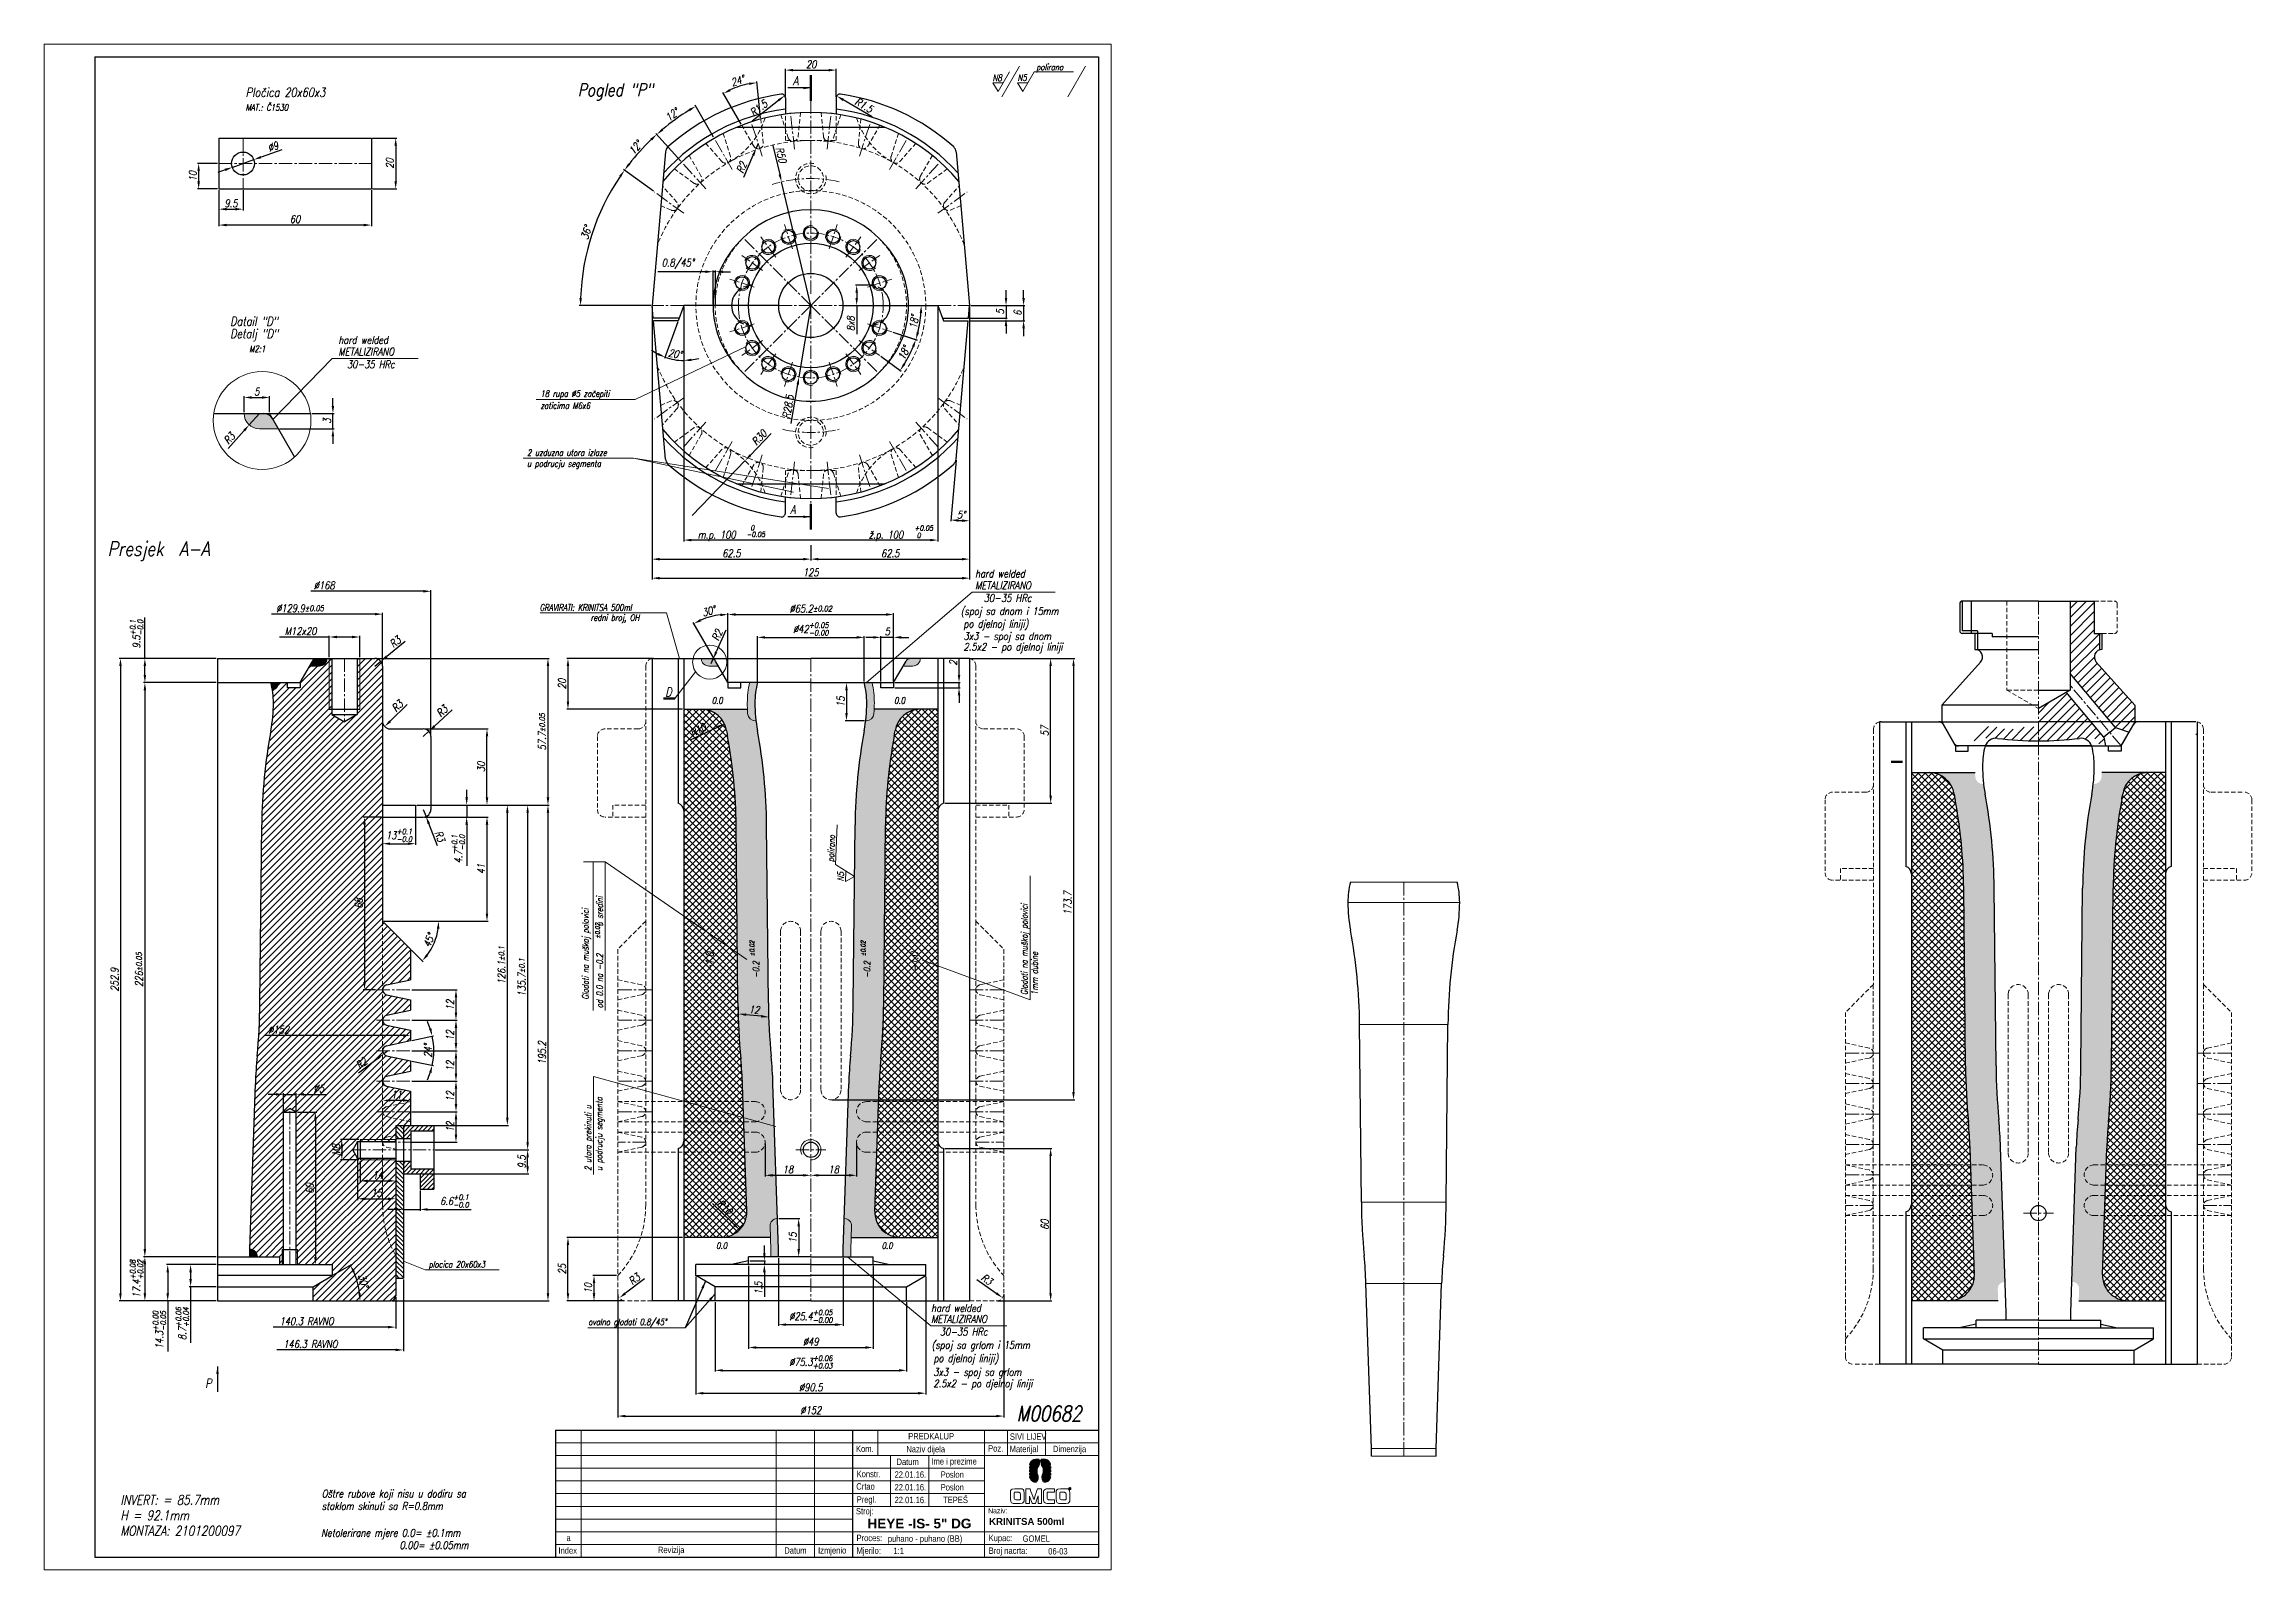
# Model space of a CAD drawing. Extents: x 459 to 1328, y 12 to 613.
import ezdxf

# ---------------------------------------------------------------- set-up
doc = ezdxf.new("R2010")
doc.units = 0
doc.header["$LTSCALE"] = 7
doc.header["$MEASUREMENT"] = 0
doc.linetypes.add('CENTER2', pattern=[1.125, 0.75, -0.125, 0.125, -0.125])
doc.linetypes.add('HIDDEN', pattern=[0.375, 0.25, -0.125])
doc.layers.get('0').update_dxf_attribs({"linetype": 'CONTINUOUS', "lineweight": 15})
for name, color, linetype, lineweight in [('1', 1, 'CENTER2', 15), ('2', 2, 'HIDDEN', 15), ('3', 3, 'CONTINUOUS', 30), ('4', 5, 'CONTINUOUS', 50), ('8', 250, 'CONTINUOUS', 15)]:
    doc.layers.add(name, color=color, linetype=linetype, lineweight=lineweight)
doc.styles.add('ITALICT', font='ITALICT.shx', dxfattribs={"width": 0.8, "height": 3})
doc.styles.get("Standard").update_dxf_attribs({"font": 'isocp.shx', "height": 3})
doc.styles.add('style2', font='swissc.ttf')
doc.dimstyles.get("Standard").update_dxf_attribs({"dimtxt": 3, "dimasz": 3, "dimexe": 0.5, "dimexo": 0.5, "dimgap": 0.8, "dimtad": 1, "dimdsep": 46, "dimtxsty": 'ITALICT', "dimcen": 0.09, "dimazin": 2, "dimtfac": 1, "dimtmove": 0, "dimatfit": 3, "dimfxl": 1, "dimtolj": 1, "dimtzin": 0, "dimarcsym": 0})

msp = doc.modelspace()

# ---------------------------------------------------------------- texts
at = {"style": 'ITALICT', "width": 0.8}
for s, height, p in [('A', 3.5, (754.1202, 596.8309)), ('N8', 2.5, (832.7684, 598.455)), ('N5', 2.5, (842.5463, 598.4995)), ('polirano', 2.5, (849.898, 602.6764)), ('Pločica 20x60x3', 3.5, (538.7476, 592.2463)), ('Pogled "P"', 5, (669.3861, 592.4706)), ('MAT.: Č1530', 2.5, (538.7476, 586.7773)), ('Detalj "D"', 3.5, (532.6013, 497.2355)), ('M2:1', 2.5, (540.1434, 491.7665)), ('METALIZIRANO', 3, (575.224, 490.3906)), ('30-35 HRc', 3, (578.5849, 485.3823)), ('zaticima M6x6', 2.5, (654.7469, 469.3781)), ('18 rupa %%C5 začepiti', 2.5, (654.7469, 474.1094)), ('2 uzduzna utora izlaze', 2.5, (649.4874, 450.9028)), ('u podrucju segmenta', 2.5, (649.4874, 446.5647)), ('A', 3.5, (752.9969, 428.0242)), ('Presjek  A-A', 5.625, (484.3911, 411.488)), ('m.p. 100', 3, (716.6909, 418.3407)), ('-0.05', 2, (735.8273, 418.9629)), ('  0', 2, (734.9493, 421.6018)), ('ž.p. 100', 3, (783.9458, 418.3407)), ('+0.05', 2, (801.9611, 421.4652)), ('  0', 2, (800.4237, 418.5879)), ('METALIZIRANO', 3, (825.8535, 398.4312)), ('GRAVIRATI: KRINITSA 500ml', 2.5, (654.4611, 389.9494)), ('(spoj sa dnom i 15mm', 3, (820.1978, 388.2503)), ('30-35 HRc', 3, (829.2144, 393.4229)), ('redni broj, OH', 2.5, (674.4896, 385.9642)), ('po djelnoj liniji)', 3, (821.2702, 383.2489)), ('2.5x2 - po djelnoj liniji', 3, (821.2702, 374.2141)), ('3x3 - spoj sa dnom', 3, (821.2702, 378.4161)), ('D', 3.5, (703.9033, 356.2139)), ('0.0', 2.5, (722.194, 353.3391)), ('0.0', 2.5, (793.9629, 353.3391)), ('0.0', 2.5, (723.9176, 138.7304)), ('0.0', 2.5, (789.0657, 138.7304)), ('plocica 20x60x3', 2.5, (610.7459, 131.3535)), ('ovalno glodati 0.8/45%%d', 2.5, (673.5763, 108.6804)), ('METALIZIRANO', 3, (808.5809, 109.5796)), ('30-35 HRc', 3, (811.9418, 104.5712)), ('(spoj sa grlom i 15mm', 3, (808.7384, 99.3986)), ('po djelnoj liniji)', 3, (809.4709, 94.1671)), ('P', 3.5, (522.764, 84.0452)), ('2.5x2 - po djelnoj liniji', 3, (809.3876, 84.2264)), ('3x3 - spoj sa grlom', 3, (809.3876, 88.7338)), ('M00682', 6, (842.253, 70.8669)), ('Oštre rubove koji nisu u dodiru sa', 3, (568.683, 40.8779)), ('INVERT: = 85.7mm', 3.75, (489.4815, 38.0188)), ('H = 92.1mm', 3.75, (489.4815, 31.9474)), ('staklom skinuti sa R=0.8mm', 3, (568.683, 36.0208)), ('MONTAZA: 2101200097', 3.75, (489.4815, 25.8759)), ('Netolerirane mjere 0.0= %%P0.1mm', 3, (568.4822, 25.418)), ('                0.00= %%P0.05mm', 3, (570.677, 20.5609))]:
    msp.add_text(s, height=height, dxfattribs=at).set_placement(p)
for s, height, rotation, p in [('polirano', 2.5, 87.4767127, (770.214, 290.9526)), ('N5', 2.5, 87.4767127, (774.0633, 283.4242)), ('Glodati na muškoj polovici', 2.5, 90, (673.712, 236.8397)), ('od 0.0 na -0.2      u sredini', 2.5, 90, (679.2914, 233.4684)), ('Glodati na muškoj polovici', 2.5, 90, (846.4197, 238.6171)), (' %%p0.02', 1.75, 90, (678.1116, 259.801)), ('-1.0', 3, 90, (722.8362, 247.8151)), (' %%p0.02', 1.75, 90, (738.8903, 252.8399)), (' %%p0.02', 1.75, 90, (782.6442, 252.8399)), ('-1.0', 3, 90, (803.4679, 247.8151)), ('1mm dubine', 2.5, 90, (850.4674, 238.6171)), ('-0.2', 2.5, 90, (740.8051, 245.4088)), ('-0.2', 2.5, 90, (784.5591, 245.4088)), ('2 utora prekinuti u', 2.5, 90, (674.7521, 169.4123)), ('u podrucju segmenta', 2.5, 90, (679.0902, 169.4123))]:
    msp.add_text(s, height=height, rotation=rotation, dxfattribs=at).set_placement(p)
at = {"style": 'style2'}
for s, height, p in [('Kom.', 2.5, (778.9502, 58.7656)), ('Naziv dijela', 2.5, (798.7784, 58.6145)), ('PREDKALUP', 2.5, (799.4918, 63.7009)), ('Poz.', 2.5, (830.9449, 58.9111)), ('SIVI LIJEV', 2.5, (839.5062, 63.5764)), ('Materijal', 2.5, (839.4208, 58.6893)), ('Dimenzija', 2.5, (856.4605, 58.6939)), ('Datum', 2.5, (794.8904, 53.6315)), ('Ime i prezime', 2.5, (808.6141, 53.8195)), ('Crtao', 2.5, (779.0592, 43.9627)), ('Konstr.', 2.5, (779.1923, 48.8457)), ('22.01.16.', 2.5, (794.1251, 48.6153)), ('22.01.16.', 2.5, (794.1251, 43.6153)), ('Poslon', 2.5, (812.2678, 48.6153)), ('Poslon', 2.5, (812.2678, 43.6153)), ('Stroj:', 2.5, (778.92, 34.2054)), ('Pregl.', 2.5, (779.1923, 38.8139)), ('22.01.16.', 2.5, (794.1251, 38.6153)), ('TEPEŠ', 2.5, (813.2269, 38.6413)), ('Naziv:', 2, (830.92, 34.6327)), ('Proces:', 2.5, (779.1621, 23.6652)), ('Kupac:', 2.5, (831.1621, 23.6652)), ('Index', 2.5, (661.8403, 18.7091)), ('a', 2.5, (665.0155, 23.6746)), ('Revizija', 2.5, (700.9856, 18.9547)), ('Datum', 2.5, (750.7343, 18.7264)), ('Izmjenio', 2.5, (764.0408, 18.7843)), ('Mjerilo:', 2.5, (779.1621, 18.6652)), ('puhano - puhano (BB)', 2.5, (791.468, 23.3964)), ('1:1', 2.5, (793.6861, 18.5892)), ('Broj nacrta:', 2.5, (831.1751, 18.6622)), ('GOMEL', 2.5, (844.5292, 23.3964)), ('06-03', 2.5, (854.6182, 18.4308))]:
    msp.add_text(s, height=height, dxfattribs=at).set_placement(p)
at = {"attachment_point": 1}
for s, insert, char_height, width in [('{\\fArial|b1|i0|c238|p34;HEYE -IS- 5" DG}', (783.4938, 32.501), 3.8, 41.554304), ('{\\fArial|b1|i0|c238|p34;KRINITSA 500ml}', (831.346, 32.7563), 2.7, 44.787669)]:
    msp.add_mtext(s, dxfattribs=dict(at, insert=insert, char_height=char_height, width=width))
at = {"layer": '8', "style": 'ITALICT', "width": 0.8}
for s, height, p in [('Datail "D"', 3.5, (532.6013, 502.1291)), ('hard welded', 3, (575.224, 495.0101)), ('hard welded', 3, (825.8535, 403.0507)), ('hard welded', 3, (808.5809, 113.8956))]:
    msp.add_text(s, height=height, dxfattribs=at).set_placement(p)

# ---------------------------------------------------------------- blocks, each defined once
blk = doc.blocks.new('*D4')
at = {"color": 0, "lineweight": -2, "transparency": 16777216}
for p, q in [((751.16, 592.27), (751.16, 603.23)), ((754.16, 602.73), (768.16, 602.73)), ((771.16, 592.27), (771.16, 603.23))]:
    blk.add_line(p, q, dxfattribs=at)
at = {"color": 0, "transparency": 16777216}
for points in [[(754.16, 603.23), (754.16, 602.23), (751.16, 602.73)], [(768.16, 603.23), (768.16, 602.23), (771.16, 602.73)]]:
    blk.add_solid(points, dxfattribs=at)
at = {"color": 0, "transparency": 16777216, "insert": (761.32, 605.03), "char_height": 3, "attachment_point": 5, "style": 'ITALICT'}
blk.add_mtext('\\A1;20', dxfattribs=at)
blk = doc.blocks.new('*D5')
at = {"color": 0, "lineweight": -2, "transparency": 16777216}
for p, q in [((740.46, 573.8), (739.67, 571.96)), ((734.77, 560.54), (738.49, 569.2))]:
    blk.add_line(p, q, dxfattribs=at)
at = {"color": 0, "transparency": 16777216}
blk.add_solid([(738.03, 569.4), (738.95, 569), (739.67, 571.96)], dxfattribs=at)
at = {"color": 0, "transparency": 16777216, "insert": (733.92, 564.39), "char_height": 3, "attachment_point": 5, "rotation": 66.75958, "style": 'ITALICT'}
blk.add_mtext('\\A1;R2', dxfattribs=at)
blk = doc.blocks.new('*D6')
at = {"color": 0, "lineweight": -2, "transparency": 16777216}
for p, q in [((719.71, 523.38), (700.94, 523.38)), ((722.71, 510.57), (722.71, 523.88)), ((723.59, 523.38), (722.71, 523.38)), ((723.59, 510.57), (723.59, 523.88)), ((726.59, 523.38), (729.59, 523.38))]:
    blk.add_line(p, q, dxfattribs=at)
at = {"color": 0, "transparency": 16777216}
for points in [[(719.71, 523.88), (719.71, 522.88), (722.71, 523.38)], [(726.59, 523.88), (726.59, 522.88), (723.59, 523.38)]]:
    blk.add_solid(points, dxfattribs=at)
at = {"color": 0, "transparency": 16777216, "insert": (708.83, 526.46), "char_height": 3, "attachment_point": 5, "style": 'ITALICT'}
blk.add_mtext('\\A1;0.8/45%%d', dxfattribs=at)
blk = doc.blocks.new('*D7')
at = {"color": 0, "lineweight": -2, "transparency": 16777216}
for p, q in [((837.99, 513.07), (837.99, 516.07)), ((823.73, 505.07), (838.49, 505.07)), ((824.16, 510.07), (838.49, 510.07)), ((837.99, 510.07), (837.99, 505.07)), ((837.99, 502.07), (837.99, 499.07))]:
    blk.add_line(p, q, dxfattribs=at)
at = {"color": 0, "transparency": 16777216}
for points in [[(837.49, 513.07), (838.49, 513.07), (837.99, 510.07)], [(837.49, 502.07), (838.49, 502.07), (837.99, 505.07)]]:
    blk.add_solid(points, dxfattribs=at)
at = {"color": 0, "transparency": 16777216, "insert": (835.69, 507.57), "char_height": 3, "attachment_point": 5, "rotation": 90, "style": 'ITALICT'}
blk.add_mtext('\\A1;5', dxfattribs=at)
blk = doc.blocks.new('*D8')
at = {"color": 0, "lineweight": -2, "transparency": 16777216}
for p, q in [((844.92, 513.07), (844.92, 516.07)), ((823.64, 504.07), (845.42, 504.07)), ((838.49, 510.07), (845.42, 510.07)), ((844.92, 510.07), (844.92, 504.07)), ((844.92, 501.07), (844.92, 498.07))]:
    blk.add_line(p, q, dxfattribs=at)
at = {"color": 0, "transparency": 16777216}
for points in [[(844.42, 513.07), (845.42, 513.07), (844.92, 510.07)], [(844.42, 501.07), (845.42, 501.07), (844.92, 504.07)]]:
    blk.add_solid(points, dxfattribs=at)
at = {"color": 0, "transparency": 16777216, "insert": (842.62, 507.07), "char_height": 3, "attachment_point": 5, "rotation": 90, "style": 'ITALICT'}
blk.add_mtext('\\A1;6', dxfattribs=at)
blk = doc.blocks.new('*D9')
at = {"color": 0, "lineweight": -2, "transparency": 16777216}
for p, q in [((709.98, 566.93), (700.19, 577.8)), ((699.27, 555.04), (687.44, 563.64))]:
    blk.add_line(p, q, dxfattribs=at)
blk.add_arc((761.16, 510.07), 90.63, 133.89671, 142.10329, dxfattribs=at)
at = {"color": 0, "transparency": 16777216}
for points in [[(697.99, 575.75), (698.67, 575.01), (700.52, 577.42)], [(690.05, 565.44), (689.25, 566.04), (687.84, 563.34)]]:
    blk.add_solid(points, dxfattribs=at)
at = {"color": 0, "transparency": 16777216, "insert": (692.11, 572.26), "char_height": 3, "attachment_point": 5, "rotation": 48, "style": 'ITALICT'}
blk.add_mtext('\\A1;12°', dxfattribs=at)
blk = doc.blocks.new('*D10')
at = {"color": 0, "lineweight": -2, "transparency": 16777216}
for p, q in [((722.91, 576.33), (715.62, 588.96)), ((709.98, 566.93), (700.22, 577.76))]:
    blk.add_line(p, q, dxfattribs=at)
blk.add_arc((761.16, 510.07), 90.58, 121.89764, 130.10236, dxfattribs=at)
at = {"color": 0, "transparency": 16777216}
for points in [[(713.04, 587.41), (713.56, 586.55), (715.87, 588.52)], [(703.14, 578.98), (702.49, 579.74), (700.55, 577.39)]]:
    blk.add_solid(points, dxfattribs=at)
at = {"color": 0, "transparency": 16777216, "insert": (706.57, 585.22), "char_height": 3, "attachment_point": 5, "rotation": 36, "style": 'ITALICT'}
blk.add_mtext('\\A1;12°', dxfattribs=at)
blk = doc.blocks.new('*D11')
at = {"color": 0, "lineweight": -2, "transparency": 16777216}
for p, q in [((746.22, 573.13), (748.94, 561.65)), ((761.16, 510.07), (749.64, 558.73))]:
    blk.add_line(p, q, dxfattribs=at)
at = {"color": 0, "transparency": 16777216}
blk.add_solid([(749.43, 561.76), (748.46, 561.53), (749.64, 558.73)], dxfattribs=at)
at = {"color": 0, "transparency": 16777216, "insert": (749.48, 569.38), "char_height": 3, "attachment_point": 5, "rotation": 283.32996, "style": 'ITALICT'}
blk.add_mtext('\\A1;R50', dxfattribs=at)
blk = doc.blocks.new('*D12')
at = {"color": 0, "lineweight": -2, "transparency": 16777216}
for p, q in [((823.66, 470.22), (823.66, 424.83)), ((818.33, 449.14), (816.23, 425.16))]:
    blk.add_line(p, q, dxfattribs=at)
blk.add_arc((823.66, 510.07), 84.74, 267.02843, 267.97157, dxfattribs=at)
at = {"color": 0, "transparency": 16777216}
for points in [[(819.24, 424.95), (819.31, 425.94), (816.28, 425.65)], [(820.67, 425.88), (820.66, 424.88), (823.66, 425.33)]]:
    blk.add_solid(points, dxfattribs=at)
at = {"color": 0, "transparency": 16777216, "insert": (820.34, 427.7), "char_height": 3, "attachment_point": 5, "rotation": 357.68914, "style": 'ITALICT'}
blk.add_mtext('\\A1;5°', dxfattribs=at)
blk = doc.blocks.new('*D13')
at = {"color": 0, "lineweight": -2, "transparency": 16777216}
for p, q in [((698.66, 509.57), (698.66, 409.73)), ((701.66, 410.23), (758.16, 410.23)), ((761.16, 415.77), (761.16, 409.73))]:
    blk.add_line(p, q, dxfattribs=at)
at = {"color": 0, "transparency": 16777216}
for points in [[(701.66, 410.73), (701.66, 409.73), (698.66, 410.23)], [(758.16, 410.73), (758.16, 409.73), (761.16, 410.23)]]:
    blk.add_solid(points, dxfattribs=at)
at = {"color": 0, "transparency": 16777216, "insert": (729.91, 412.53), "char_height": 3, "attachment_point": 5, "style": 'ITALICT'}
blk.add_mtext('\\A1;62.5', dxfattribs=at)
blk = doc.blocks.new('*D14')
at = {"color": 0, "lineweight": -2, "transparency": 16777216}
for p, q in [((823.66, 509.57), (823.66, 409.73)), ((761.16, 415.77), (761.16, 409.73)), ((764.16, 410.23), (820.66, 410.23))]:
    blk.add_line(p, q, dxfattribs=at)
at = {"color": 0, "transparency": 16777216}
for points in [[(764.16, 410.73), (764.16, 409.73), (761.16, 410.23)], [(820.66, 410.73), (820.66, 409.73), (823.66, 410.23)]]:
    blk.add_solid(points, dxfattribs=at)
at = {"color": 0, "transparency": 16777216, "insert": (792.41, 412.53), "char_height": 3, "attachment_point": 5, "style": 'ITALICT'}
blk.add_mtext('\\A1;62.5', dxfattribs=at)
blk = doc.blocks.new('*D15')
at = {"color": 0, "lineweight": -2, "transparency": 16777216}
for p, q in [((728.56, 362.12), (728.56, 388.94)), ((731.56, 388.44), (790.76, 388.44)), ((793.76, 362.12), (793.76, 388.94))]:
    blk.add_line(p, q, dxfattribs=at)
at = {"color": 0, "transparency": 16777216}
for points in [[(731.56, 388.94), (731.56, 387.94), (728.56, 388.44)], [(790.76, 388.94), (790.76, 387.94), (793.76, 388.44)]]:
    blk.add_solid(points, dxfattribs=at)
at = {"color": 0, "transparency": 16777216, "insert": (761.16, 390.74), "char_height": 3, "attachment_point": 5, "style": 'ITALICT'}
blk.add_mtext('\\A1;%%c65.2{}{\\H0.71x;\\C3;%%p0.02}', dxfattribs=at)
blk = doc.blocks.new('*D16')
at = {"color": 0, "lineweight": -2, "transparency": 16777216}
for p, q in [((684.66, 128.22), (675.33, 128.22)), ((675.83, 121.22), (675.83, 125.22)), ((687.66, 118.22), (675.33, 118.22))]:
    blk.add_line(p, q, dxfattribs=at)
at = {"color": 0, "transparency": 16777216}
for points in [[(675.33, 125.22), (676.33, 125.22), (675.83, 128.22)], [(675.33, 121.22), (676.33, 121.22), (675.83, 118.22)]]:
    blk.add_solid(points, dxfattribs=at)
at = {"color": 0, "transparency": 16777216, "insert": (673.53, 123.22), "char_height": 3, "attachment_point": 5, "rotation": 90, "style": 'ITALICT'}
blk.add_mtext('\\A1;10', dxfattribs=at)
blk = doc.blocks.new('*D72')
at = {"color": 0, "lineweight": -2, "transparency": 16777216}
for p, q in [((583.78, 173.22), (583.78, 164.98)), ((586.78, 165.48), (594.78, 165.48))]:
    blk.add_line(p, q, dxfattribs=at)
at = {"color": 0, "transparency": 16777216}
for points in [[(586.78, 165.98), (586.78, 164.98), (583.78, 165.48)], [(594.78, 165.98), (594.78, 164.98), (597.78, 165.48)]]:
    blk.add_solid(points, dxfattribs=at)
at = {"color": 0, "transparency": 16777216, "insert": (590.78, 167.78), "char_height": 3, "attachment_point": 5, "style": 'ITALICT'}
blk.add_mtext('\\A1;14', dxfattribs=at)
blk = doc.blocks.new('*D73')
at = {"color": 0, "lineweight": -2, "transparency": 16777216}
for p, q in [((582.78, 173.97), (582.78, 157.93)), ((585.78, 158.43), (594.78, 158.43))]:
    blk.add_line(p, q, dxfattribs=at)
at = {"color": 0, "transparency": 16777216}
for points in [[(585.78, 158.93), (585.78, 157.93), (582.78, 158.43)], [(594.78, 158.93), (594.78, 157.93), (597.78, 158.43)]]:
    blk.add_solid(points, dxfattribs=at)
at = {"color": 0, "transparency": 16777216, "insert": (590.28, 160.73), "char_height": 3, "attachment_point": 5, "style": 'ITALICT'}
blk.add_mtext('\\A1;15', dxfattribs=at)
blk = doc.blocks.new('*D17')
at = {"color": 0, "lineweight": -2, "transparency": 16777216}
for p, q in [((605.58, 308.22), (605.58, 297.71)), ((595.58, 298.21), (602.58, 298.21))]:
    blk.add_line(p, q, dxfattribs=at)
at = {"color": 0, "transparency": 16777216}
for points in [[(595.58, 298.71), (595.58, 297.71), (592.58, 298.21)], [(602.58, 298.71), (602.58, 297.71), (605.58, 298.21)]]:
    blk.add_solid(points, dxfattribs=at)
at = {"color": 0, "transparency": 16777216, "insert": (599.08, 301.5), "char_height": 3, "attachment_point": 5, "style": 'ITALICT'}
blk.add_mtext('\\A1;13{}{\\H0.71x;\\C3;\\S+0.1^ -0.0;}', dxfattribs=at)
blk = doc.blocks.new('*D18')
at = {"color": 0, "lineweight": -2, "transparency": 16777216}
for p, q in [((606.08, 313.42), (626.21, 313.42)), ((625.71, 316.42), (625.71, 319.42)), ((625.71, 313.42), (625.71, 308.72)), ((609.13, 308.72), (626.21, 308.72)), ((625.71, 305.72), (625.71, 289.45))]:
    blk.add_line(p, q, dxfattribs=at)
at = {"color": 0, "transparency": 16777216}
for points in [[(625.21, 316.42), (626.21, 316.42), (625.71, 313.42)], [(625.21, 305.72), (626.21, 305.72), (625.71, 308.72)]]:
    blk.add_solid(points, dxfattribs=at)
at = {"color": 0, "transparency": 16777216, "insert": (622.43, 296.09), "char_height": 3, "attachment_point": 5, "rotation": 90, "style": 'ITALICT'}
blk.add_mtext('\\A1;4.7{}{\\H0.71x;\\C3;\\S+0.1^ -0.0;}', dxfattribs=at)
blk = doc.blocks.new('*D19')
at = {"color": 0, "lineweight": -2, "transparency": 16777216}
for p, q in [((590.08, 371.12), (658.21, 371.12)), ((657.71, 368.12), (657.71, 316.42)), ((606.08, 313.42), (658.21, 313.42))]:
    blk.add_line(p, q, dxfattribs=at)
at = {"color": 0, "transparency": 16777216}
for points in [[(657.21, 368.12), (658.21, 368.12), (657.71, 371.12)], [(657.21, 316.42), (658.21, 316.42), (657.71, 313.42)]]:
    blk.add_solid(points, dxfattribs=at)
at = {"color": 0, "transparency": 16777216, "insert": (655.41, 342.27), "char_height": 3, "attachment_point": 5, "rotation": 90, "style": 'ITALICT'}
blk.add_mtext('\\A1;57.7{}{\\H0.71x;\\C3;%%p0.05}', dxfattribs=at)
blk = doc.blocks.new('*D20')
at = {"color": 0, "lineweight": -2, "transparency": 16777216}
for p, q in [((609.13, 308.72), (634.21, 308.72)), ((633.71, 305.72), (633.71, 270.72)), ((593.08, 267.72), (634.21, 267.72))]:
    blk.add_line(p, q, dxfattribs=at)
at = {"color": 0, "transparency": 16777216}
for points in [[(633.21, 305.72), (634.21, 305.72), (633.71, 308.72)], [(633.21, 270.72), (634.21, 270.72), (633.71, 267.72)]]:
    blk.add_solid(points, dxfattribs=at)
at = {"color": 0, "transparency": 16777216, "insert": (631.41, 288.22), "char_height": 3, "attachment_point": 5, "rotation": 90, "style": 'ITALICT'}
blk.add_mtext('\\A1;41', dxfattribs=at)
blk = doc.blocks.new('*D21')
at = {"color": 0, "lineweight": -2, "transparency": 16777216}
for p, q in [((603.7, 267.72), (615.17, 267.72)), ((603.99, 256.32), (608.56, 251.75))]:
    blk.add_line(p, q, dxfattribs=at)
blk.add_arc((592.58, 267.72), 22.09, 322.78817, 352.21183, dxfattribs=at)
at = {"color": 0, "transparency": 16777216}
for points in [[(613.97, 264.76), (614.97, 264.69), (614.67, 267.72)], [(610.55, 254.03), (609.8, 254.69), (608.2, 252.1)]]:
    blk.add_solid(points, dxfattribs=at)
at = {"color": 0, "transparency": 16777216, "insert": (610.87, 260.15), "char_height": 3, "attachment_point": 5, "rotation": 67.5, "style": 'ITALICT'}
blk.add_mtext('\\A1;45°', dxfattribs=at)
blk = doc.blocks.new('*D22')
at = {"color": 0, "lineweight": -2, "transparency": 16777216}
for p, q in [((606.08, 313.42), (642.21, 313.42)), ((641.71, 310.42), (641.71, 190.32)), ((604.13, 187.32), (642.21, 187.32))]:
    blk.add_line(p, q, dxfattribs=at)
at = {"color": 0, "transparency": 16777216}
for points in [[(641.21, 310.42), (642.21, 310.42), (641.71, 313.42)], [(641.21, 190.32), (642.21, 190.32), (641.71, 187.32)]]:
    blk.add_solid(points, dxfattribs=at)
at = {"color": 0, "transparency": 16777216, "insert": (639.41, 250.37), "char_height": 3, "attachment_point": 5, "rotation": 90, "style": 'ITALICT'}
blk.add_mtext('\\A1;126.1{}{\\H0.71x;\\C3;%%p0.1}', dxfattribs=at)
blk = doc.blocks.new('*D23')
at = {"color": 0, "lineweight": -2, "transparency": 16777216}
for p, q in [((606.08, 313.42), (650.21, 313.42)), ((649.71, 310.42), (649.71, 180.72)), ((613.28, 177.72), (650.21, 177.72))]:
    blk.add_line(p, q, dxfattribs=at)
at = {"color": 0, "transparency": 16777216}
for points in [[(649.21, 310.42), (650.21, 310.42), (649.71, 313.42)], [(649.21, 180.72), (650.21, 180.72), (649.71, 177.72)]]:
    blk.add_solid(points, dxfattribs=at)
at = {"color": 0, "transparency": 16777216, "insert": (647.41, 245.57), "char_height": 3, "attachment_point": 5, "rotation": 90, "style": 'ITALICT'}
blk.add_mtext('\\A1;135.7{}{\\H0.71x;\\C3;%%p0.1}', dxfattribs=at)
blk = doc.blocks.new('*D74')
at = {"color": 0, "lineweight": -2, "transparency": 16777216}
for p, q in [((592.08, 308.72), (585, 308.72)), ((585.5, 305.72), (585.5, 243.72)), ((589.76, 240.72), (585, 240.72))]:
    blk.add_line(p, q, dxfattribs=at)
at = {"color": 0, "transparency": 16777216}
for points in [[(585, 305.72), (586, 305.72), (585.5, 308.72)], [(585, 243.72), (586, 243.72), (585.5, 240.72)]]:
    blk.add_solid(points, dxfattribs=at)
at = {"color": 0, "transparency": 16777216, "insert": (583.2, 274.72), "char_height": 3, "attachment_point": 5, "rotation": 90, "style": 'ITALICT'}
blk.add_mtext('\\A1;68', dxfattribs=at)
blk = doc.blocks.new('*D75')
at = {"color": 0, "lineweight": -2, "transparency": 16777216}
for p, q in [((583.18, 207.99), (590.66, 213.69)), ((594.63, 216.72), (593.04, 215.51))]:
    blk.add_line(p, q, dxfattribs=at)
at = {"color": 0, "transparency": 16777216}
blk.add_solid([(590.35, 214.09), (590.96, 213.29), (593.04, 215.51)], dxfattribs=at)
at = {"color": 0, "transparency": 16777216, "insert": (584.33, 211.76), "char_height": 3, "attachment_point": 5, "rotation": 37.30975, "style": 'ITALICT'}
blk.add_mtext('\\A1;R2', dxfattribs=at)
blk = doc.blocks.new('*D24')
at = {"color": 0, "lineweight": -2, "transparency": 16777216}
for p, q in [((604.17, 220.79), (612.65, 222.6)), ((604.17, 212.65), (612.65, 210.85))]:
    blk.add_line(p, q, dxfattribs=at)
for start, end in [(18.19639, 24.39278), (348, 12), (335.60722, 341.80361)]:
    blk.add_arc((585.01, 216.72), 27.75, start, end, dxfattribs=at)
at = {"color": 0, "transparency": 16777216}
for points in [[(611.86, 225.52), (610.9, 225.26), (612.16, 222.49)], [(610.9, 208.18), (611.86, 207.92), (612.16, 210.95)]]:
    blk.add_solid(points, dxfattribs=at)
at = {"color": 0, "transparency": 16777216, "insert": (610.47, 216.72), "char_height": 3, "attachment_point": 5, "rotation": 90, "style": 'ITALICT'}
blk.add_mtext('\\A1;24°', dxfattribs=at)
blk = doc.blocks.new('*D25')
at = {"color": 0, "lineweight": -2, "transparency": 16777216}
for p, q in [((604.13, 228.72), (622, 228.72)), ((621.5, 225.72), (621.5, 219.72)), ((604.13, 216.72), (622, 216.72))]:
    blk.add_line(p, q, dxfattribs=at)
at = {"color": 0, "transparency": 16777216}
for points in [[(621, 225.72), (622, 225.72), (621.5, 228.72)], [(621, 219.72), (622, 219.72), (621.5, 216.72)]]:
    blk.add_solid(points, dxfattribs=at)
at = {"color": 0, "transparency": 16777216, "insert": (619.2, 222.72), "char_height": 3, "attachment_point": 5, "rotation": 90, "style": 'ITALICT'}
blk.add_mtext('\\A1;12', dxfattribs=at)
blk = doc.blocks.new('*D26')
at = {"color": 0, "lineweight": -2, "transparency": 16777216}
for p, q in [((604.13, 216.72), (622, 216.72)), ((621.5, 213.72), (621.5, 207.72)), ((604.13, 204.72), (622, 204.72))]:
    blk.add_line(p, q, dxfattribs=at)
at = {"color": 0, "transparency": 16777216}
for points in [[(621, 213.72), (622, 213.72), (621.5, 216.72)], [(621, 207.72), (622, 207.72), (621.5, 204.72)]]:
    blk.add_solid(points, dxfattribs=at)
at = {"color": 0, "transparency": 16777216, "insert": (619.2, 210.72), "char_height": 3, "attachment_point": 5, "rotation": 90, "style": 'ITALICT'}
blk.add_mtext('\\A1;12', dxfattribs=at)
blk = doc.blocks.new('*D27')
at = {"color": 0, "lineweight": -2, "transparency": 16777216}
for p, q in [((604.13, 204.72), (622, 204.72)), ((621.5, 201.72), (621.5, 195.72)), ((604.13, 192.72), (622, 192.72))]:
    blk.add_line(p, q, dxfattribs=at)
at = {"color": 0, "transparency": 16777216}
for points in [[(621, 201.72), (622, 201.72), (621.5, 204.72)], [(621, 195.72), (622, 195.72), (621.5, 192.72)]]:
    blk.add_solid(points, dxfattribs=at)
at = {"color": 0, "transparency": 16777216, "insert": (619.2, 198.72), "char_height": 3, "attachment_point": 5, "rotation": 90, "style": 'ITALICT'}
blk.add_mtext('\\A1;12', dxfattribs=at)
blk = doc.blocks.new('*D28')
at = {"color": 0, "lineweight": -2, "transparency": 16777216}
for p, q in [((604.13, 192.72), (622, 192.72)), ((621.5, 189.72), (621.5, 183.72)), ((604.13, 180.72), (622, 180.72))]:
    blk.add_line(p, q, dxfattribs=at)
at = {"color": 0, "transparency": 16777216}
for points in [[(621, 189.72), (622, 189.72), (621.5, 192.72)], [(621, 183.72), (622, 183.72), (621.5, 180.72)]]:
    blk.add_solid(points, dxfattribs=at)
at = {"color": 0, "transparency": 16777216, "insert": (619.2, 186.72), "char_height": 3, "attachment_point": 5, "rotation": 90, "style": 'ITALICT'}
blk.add_mtext('\\A1;12', dxfattribs=at)
blk = doc.blocks.new('*D76')
at = {"color": 0, "lineweight": -2, "transparency": 16777216}
blk.add_line((600.63, 197.16), (595.63, 197.16), dxfattribs=at)
at = {"color": 0, "transparency": 16777216}
for points in [[(595.63, 197.66), (595.63, 196.66), (592.63, 197.16)], [(600.63, 197.66), (600.63, 196.66), (603.63, 197.16)]]:
    blk.add_solid(points, dxfattribs=at)
at = {"color": 0, "transparency": 16777216, "insert": (598.13, 199.46), "char_height": 3, "attachment_point": 5, "style": 'ITALICT'}
blk.add_mtext('\\A1;11', dxfattribs=at)
blk = doc.blocks.new('*D29')
at = {"color": 0, "lineweight": -2, "transparency": 16777216}
for p, q in [((527.13, 361.62), (498.55, 361.62)), ((499.05, 358.62), (499.05, 138.62)), ((527.13, 135.62), (498.55, 135.62))]:
    blk.add_line(p, q, dxfattribs=at)
at = {"color": 0, "transparency": 16777216}
for points in [[(498.55, 358.62), (499.55, 358.62), (499.05, 361.62)], [(498.55, 138.62), (499.55, 138.62), (499.05, 135.62)]]:
    blk.add_solid(points, dxfattribs=at)
at = {"color": 0, "transparency": 16777216, "insert": (496.75, 248.62), "char_height": 3, "attachment_point": 5, "rotation": 90, "style": 'ITALICT'}
blk.add_mtext('\\A1;226{}{\\H0.71x;\\C3;%%p0.05}', dxfattribs=at)
blk = doc.blocks.new('*D30')
at = {"color": 0, "lineweight": -2, "transparency": 16777216}
for p, q in [((527.13, 135.62), (498.55, 135.62)), ((499.05, 132.62), (499.05, 121.22)), ((527.13, 118.22), (498.55, 118.22))]:
    blk.add_line(p, q, dxfattribs=at)
at = {"color": 0, "transparency": 16777216}
for points in [[(498.55, 132.62), (499.55, 132.62), (499.05, 135.62)], [(498.55, 121.22), (499.55, 121.22), (499.05, 118.22)]]:
    blk.add_solid(points, dxfattribs=at)
at = {"color": 0, "transparency": 16777216, "insert": (495.76, 126.92), "char_height": 3, "attachment_point": 5, "rotation": 90, "style": 'ITALICT'}
blk.add_mtext('\\A1;17.4{}{\\H0.71x;\\C3;\\S+0.08^ +0.02;}', dxfattribs=at)
blk = doc.blocks.new('*D77')
at = {"color": 0, "lineweight": -2, "transparency": 16777216}
for p, q in [((583.28, 181.72), (576.06, 181.72)), ((576.56, 178.72), (576.56, 176.72)), ((583.28, 173.72), (576.06, 173.72))]:
    blk.add_line(p, q, dxfattribs=at)
at = {"color": 0, "transparency": 16777216}
for points in [[(576.06, 178.72), (577.06, 178.72), (576.56, 181.72)], [(576.06, 176.72), (577.06, 176.72), (576.56, 173.72)]]:
    blk.add_solid(points, dxfattribs=at)
at = {"color": 0, "transparency": 16777216, "insert": (574.26, 177.72), "char_height": 3, "attachment_point": 5, "rotation": 90, "style": 'ITALICT'}
blk.add_mtext('\\A1;M8', dxfattribs=at)
blk = doc.blocks.new('*D31')
at = {"color": 0, "lineweight": -2, "transparency": 16777216}
for p, q in [((736.66, 132.02), (736.66, 99.39)), ((785.66, 132.02), (785.66, 99.39)), ((739.66, 99.89), (782.66, 99.89))]:
    blk.add_line(p, q, dxfattribs=at)
at = {"color": 0, "transparency": 16777216}
for points in [[(739.66, 100.39), (739.66, 99.39), (736.66, 99.89)], [(782.66, 100.39), (782.66, 99.39), (785.66, 99.89)]]:
    blk.add_solid(points, dxfattribs=at)
at = {"color": 0, "transparency": 16777216, "insert": (761.16, 102.19), "char_height": 3, "attachment_point": 5, "style": 'ITALICT'}
blk.add_mtext('\\A1;%%c49', dxfattribs=at)
blk = doc.blocks.new('*D32')
at = {"color": 0, "lineweight": -2, "transparency": 16777216}
for p, q in [((527.13, 132.52), (507.55, 132.52)), ((508.05, 129.52), (508.05, 121.22)), ((527.13, 118.22), (507.55, 118.22)), ((508.05, 118.22), (508.05, 98.26))]:
    blk.add_line(p, q, dxfattribs=at)
at = {"color": 0, "transparency": 16777216}
for points in [[(507.55, 129.52), (508.55, 129.52), (508.05, 132.52)], [(507.55, 121.22), (508.55, 121.22), (508.05, 118.22)]]:
    blk.add_solid(points, dxfattribs=at)
at = {"color": 0, "transparency": 16777216, "insert": (504.76, 106.74), "char_height": 3, "attachment_point": 5, "rotation": 90, "style": 'ITALICT'}
blk.add_mtext('\\A1;14.3{}{\\H0.71x;\\C3;\\S+0.00^ -0.05;}', dxfattribs=at)
blk = doc.blocks.new('*D33')
at = {"color": 0, "lineweight": -2, "transparency": 16777216}
for p, q in [((527.13, 132.52), (516.55, 132.52)), ((527.13, 123.82), (516.55, 123.82)), ((517.05, 129.52), (517.05, 126.82)), ((517.05, 123.82), (517.05, 101.7))]:
    blk.add_line(p, q, dxfattribs=at)
at = {"color": 0, "transparency": 16777216}
for points in [[(516.55, 129.52), (517.55, 129.52), (517.05, 132.52)], [(516.55, 126.82), (517.55, 126.82), (517.05, 123.82)]]:
    blk.add_solid(points, dxfattribs=at)
at = {"color": 0, "transparency": 16777216, "insert": (513.76, 109.27), "char_height": 3, "attachment_point": 5, "rotation": 90, "style": 'ITALICT'}
blk.add_mtext('\\A1;8.7{}{\\H0.71x;\\C3;\\S+0.06^ +0.04;}', dxfattribs=at)
blk = doc.blocks.new('*D34')
at = {"color": 0, "lineweight": -2, "transparency": 16777216}
for p, q in [((743.16, 180.22), (743.16, 167.17)), ((746.16, 167.67), (758.16, 167.67))]:
    blk.add_line(p, q, dxfattribs=at)
at = {"color": 0, "transparency": 16777216}
for points in [[(746.16, 168.17), (746.16, 167.17), (743.16, 167.67)], [(758.16, 168.17), (758.16, 167.17), (761.16, 167.67)]]:
    blk.add_solid(points, dxfattribs=at)
at = {"color": 0, "transparency": 16777216, "insert": (752.16, 169.97), "char_height": 3, "attachment_point": 5, "style": 'ITALICT'}
blk.add_mtext('\\A1;18', dxfattribs=at)
blk = doc.blocks.new('*D35')
at = {"color": 0, "lineweight": -2, "transparency": 16777216}
for p, q in [((779.16, 180.22), (779.16, 167.17)), ((764.16, 167.67), (776.16, 167.67))]:
    blk.add_line(p, q, dxfattribs=at)
at = {"color": 0, "transparency": 16777216}
for points in [[(764.16, 168.17), (764.16, 167.17), (761.16, 167.67)], [(776.16, 168.17), (776.16, 167.17), (779.16, 167.67)]]:
    blk.add_solid(points, dxfattribs=at)
at = {"color": 0, "transparency": 16777216, "insert": (770.16, 169.97), "char_height": 3, "attachment_point": 5, "style": 'ITALICT'}
blk.add_mtext('\\A1;18', dxfattribs=at)
blk = doc.blocks.new('*D36')
at = {"color": 0, "lineweight": -2, "transparency": 16777216}
for p, q in [((823.61, 371.12), (856.06, 371.12)), ((855.56, 317.12), (855.56, 368.12)), ((813.85, 314.12), (856.06, 314.12))]:
    blk.add_line(p, q, dxfattribs=at)
at = {"color": 0, "transparency": 16777216}
for points in [[(855.06, 368.12), (856.06, 368.12), (855.56, 371.12)], [(855.06, 317.12), (856.06, 317.12), (855.56, 314.12)]]:
    blk.add_solid(points, dxfattribs=at)
at = {"color": 0, "transparency": 16777216, "insert": (853.26, 342.62), "char_height": 3, "attachment_point": 5, "rotation": 90, "style": 'ITALICT'}
blk.add_mtext('\\A1;57', dxfattribs=at)
blk = doc.blocks.new('*D37')
at = {"color": 0, "lineweight": -2, "transparency": 16777216}
for p, q in [((813.85, 178.22), (856.06, 178.22)), ((855.56, 121.22), (855.56, 175.22)), ((834.66, 118.22), (856.06, 118.22))]:
    blk.add_line(p, q, dxfattribs=at)
at = {"color": 0, "transparency": 16777216}
for points in [[(855.06, 175.22), (856.06, 175.22), (855.56, 178.22)], [(855.06, 121.22), (856.06, 121.22), (855.56, 118.22)]]:
    blk.add_solid(points, dxfattribs=at)
at = {"color": 0, "transparency": 16777216, "insert": (853.26, 148.22), "char_height": 3, "attachment_point": 5, "rotation": 90, "style": 'ITALICT'}
blk.add_mtext('\\A1;60', dxfattribs=at)
blk = doc.blocks.new('*D38')
at = {"color": 0, "lineweight": -2, "transparency": 16777216}
for p, q in [((527.13, 371.12), (488.94, 371.12)), ((489.44, 368.12), (489.44, 121.22)), ((527.13, 118.22), (488.94, 118.22))]:
    blk.add_line(p, q, dxfattribs=at)
at = {"color": 0, "transparency": 16777216}
for points in [[(488.94, 368.12), (489.94, 368.12), (489.44, 371.12)], [(488.94, 121.22), (489.94, 121.22), (489.44, 118.22)]]:
    blk.add_solid(points, dxfattribs=at)
at = {"color": 0, "transparency": 16777216, "insert": (487.14, 244.67), "char_height": 3, "attachment_point": 5, "rotation": 90, "style": 'ITALICT'}
blk.add_mtext('\\A1;252.9', dxfattribs=at)
blk = doc.blocks.new('*D39')
at = {"color": 0, "lineweight": -2, "transparency": 16777216}
for p, q in [((823.61, 371.12), (865.06, 371.12)), ((864.56, 368.12), (864.56, 200.42)), ((769.61, 197.42), (865.06, 197.42))]:
    blk.add_line(p, q, dxfattribs=at)
at = {"color": 0, "transparency": 16777216}
for points in [[(864.06, 368.12), (865.06, 368.12), (864.56, 371.12)], [(864.06, 200.42), (865.06, 200.42), (864.56, 197.42)]]:
    blk.add_solid(points, dxfattribs=at)
at = {"color": 0, "transparency": 16777216, "insert": (862.26, 274.77), "char_height": 3, "attachment_point": 5, "rotation": 90, "style": 'ITALICT'}
blk.add_mtext('\\A1;173.7', dxfattribs=at)
blk = doc.blocks.new('*D40')
at = {"color": 0, "lineweight": -2, "transparency": 16777216}
for p, q in [((698.71, 371.12), (665.08, 371.12)), ((665.58, 368.12), (665.58, 354.12)), ((710.66, 351.12), (665.08, 351.12))]:
    blk.add_line(p, q, dxfattribs=at)
at = {"color": 0, "transparency": 16777216}
for points in [[(665.08, 368.12), (666.08, 368.12), (665.58, 371.12)], [(665.08, 354.12), (666.08, 354.12), (665.58, 351.12)]]:
    blk.add_solid(points, dxfattribs=at)
at = {"color": 0, "transparency": 16777216, "insert": (663.28, 361.12), "char_height": 3, "attachment_point": 5, "rotation": 90, "style": 'ITALICT'}
blk.add_mtext('\\A1;20', dxfattribs=at)
blk = doc.blocks.new('*D41')
at = {"color": 0, "lineweight": -2, "transparency": 16777216}
for p, q in [((710.66, 143.22), (665.08, 143.22)), ((665.58, 121.22), (665.58, 140.22)), ((675.33, 118.22), (665.08, 118.22))]:
    blk.add_line(p, q, dxfattribs=at)
at = {"color": 0, "transparency": 16777216}
for points in [[(665.08, 140.22), (666.08, 140.22), (665.58, 143.22)], [(665.08, 121.22), (666.08, 121.22), (665.58, 118.22)]]:
    blk.add_solid(points, dxfattribs=at)
at = {"color": 0, "transparency": 16777216, "insert": (663.28, 130.72), "char_height": 3, "attachment_point": 5, "rotation": 90, "style": 'ITALICT'}
blk.add_mtext('\\A1;25', dxfattribs=at)
blk = doc.blocks.new('*D78')
at = {"color": 0, "lineweight": -2, "transparency": 16777216}
blk.add_line((600.63, 222.72), (546.45, 222.72), dxfattribs=at)
at = {"color": 0, "transparency": 16777216}
blk.add_solid([(600.63, 223.22), (600.63, 222.22), (603.63, 222.72)], dxfattribs=at)
at = {"color": 0, "transparency": 16777216, "insert": (551.71, 225.02), "char_height": 3, "attachment_point": 5, "style": 'ITALICT'}
blk.add_mtext('\\A1;%%c152', dxfattribs=at)
blk = doc.blocks.new('*D42')
at = {"color": 0, "lineweight": -2, "transparency": 16777216}
for p, q in [((589.58, 388.58), (548.84, 388.58)), ((592.58, 368.62), (592.58, 389.08))]:
    blk.add_line(p, q, dxfattribs=at)
at = {"color": 0, "transparency": 16777216}
blk.add_solid([(589.58, 389.08), (589.58, 388.08), (592.58, 388.58)], dxfattribs=at)
at = {"color": 0, "transparency": 16777216, "insert": (560.11, 390.88), "char_height": 3, "attachment_point": 5, "style": 'ITALICT'}
blk.add_mtext('\\A1;%%c129.9{}{\\H0.71x;\\C3;%%p0.05}', dxfattribs=at)
blk = doc.blocks.new('*D43')
at = {"color": 0, "lineweight": -2, "transparency": 16777216}
for p, q in [((608.63, 397.58), (564.38, 397.58)), ((611.63, 340.92), (611.63, 398.08))]:
    blk.add_line(p, q, dxfattribs=at)
at = {"color": 0, "transparency": 16777216}
blk.add_solid([(608.63, 398.08), (608.63, 397.08), (611.63, 397.58)], dxfattribs=at)
at = {"color": 0, "transparency": 16777216, "insert": (569.63, 399.88), "char_height": 3, "attachment_point": 5, "style": 'ITALICT'}
blk.add_mtext('\\A1;%%c168', dxfattribs=at)
blk = doc.blocks.new('*D44')
at = {"color": 0, "lineweight": -2, "transparency": 16777216}
for p, q in [((607.38, 161.72), (607.38, 153.74)), ((597.78, 154.24), (594.78, 154.24)), ((600.78, 154.24), (607.38, 154.24)), ((610.38, 154.24), (627.47, 154.24))]:
    blk.add_line(p, q, dxfattribs=at)
at = {"color": 0, "transparency": 16777216}
for points in [[(597.78, 154.74), (597.78, 153.74), (600.78, 154.24)], [(610.38, 154.74), (610.38, 153.74), (607.38, 154.24)]]:
    blk.add_solid(points, dxfattribs=at)
at = {"color": 0, "transparency": 16777216, "insert": (620.9, 157.53), "char_height": 3, "attachment_point": 5, "style": 'ITALICT'}
blk.add_mtext('\\A1;6.6{}{\\H0.71x;\\C3;\\S+0.1^ -0.0;}', dxfattribs=at)
blk = doc.blocks.new('*D45')
at = {"color": 0, "lineweight": -2, "transparency": 16777216}
for p, q in [((613.28, 177.72), (650.21, 177.72)), ((649.71, 171.22), (649.71, 174.72)), ((607.88, 168.22), (650.21, 168.22))]:
    blk.add_line(p, q, dxfattribs=at)
at = {"color": 0, "transparency": 16777216}
for points in [[(649.21, 174.72), (650.21, 174.72), (649.71, 177.72)], [(649.21, 171.22), (650.21, 171.22), (649.71, 168.22)]]:
    blk.add_solid(points, dxfattribs=at)
at = {"color": 0, "transparency": 16777216, "insert": (647.41, 172.97), "char_height": 3, "attachment_point": 5, "rotation": 90, "style": 'ITALICT'}
blk.add_mtext('\\A1;9.5', dxfattribs=at)
blk = doc.blocks.new('*D46')
at = {"color": 0, "lineweight": -2, "transparency": 16777216}
for p, q in [((597.78, 119.72), (597.78, 107.42)), ((594.78, 107.92), (549.51, 107.92))]:
    blk.add_line(p, q, dxfattribs=at)
at = {"color": 0, "transparency": 16777216}
blk.add_solid([(594.78, 108.42), (594.78, 107.42), (597.78, 107.92)], dxfattribs=at)
at = {"color": 0, "transparency": 16777216, "insert": (562.71, 110.22), "char_height": 3, "attachment_point": 5, "style": 'ITALICT'}
blk.add_mtext('\\A1;140.3 RAVNO', dxfattribs=at)
blk = doc.blocks.new('*D47')
at = {"color": 0, "lineweight": -2, "transparency": 16777216}
for p, q in [((733.72, 581.47), (726.5, 593.97)), ((741.4, 583.97), (739.89, 598.32))]:
    blk.add_line(p, q, dxfattribs=at)
blk.add_arc((743.43, 564.65), 33.36, 101.15478, 114.84522, dxfattribs=at)
at = {"color": 0, "transparency": 16777216}
for points in [[(729.65, 594.47), (729.19, 595.36), (726.75, 593.53)], [(736.9, 597.87), (737.05, 596.88), (739.95, 597.82)]]:
    blk.add_solid(points, dxfattribs=at)
at = {"color": 0, "transparency": 16777216, "insert": (732.41, 598.56), "char_height": 3, "attachment_point": 5, "rotation": 18, "style": 'ITALICT'}
blk.add_mtext('\\A1;24°', dxfattribs=at)
blk = doc.blocks.new('*D48')
at = {"color": 0, "lineweight": -2, "transparency": 16777216}
for p, q in [((685.16, 120.72), (685.16, 72.39)), ((837.16, 120.72), (837.16, 72.39)), ((688.16, 72.89), (834.16, 72.89))]:
    blk.add_line(p, q, dxfattribs=at)
at = {"color": 0, "transparency": 16777216}
for points in [[(688.16, 73.39), (688.16, 72.39), (685.16, 72.89)], [(834.16, 73.39), (834.16, 72.39), (837.16, 72.89)]]:
    blk.add_solid(points, dxfattribs=at)
at = {"color": 0, "transparency": 16777216, "insert": (761.16, 75.19), "char_height": 3, "attachment_point": 5, "style": 'ITALICT'}
blk.add_mtext('\\A1;%%c152', dxfattribs=at)
blk = doc.blocks.new('*D49')
at = {"color": 0, "lineweight": -2, "transparency": 16777216}
for p, q in [((600.78, 126.72), (600.78, 98.42)), ((597.78, 98.92), (551.01, 98.92))]:
    blk.add_line(p, q, dxfattribs=at)
at = {"color": 0, "transparency": 16777216}
blk.add_solid([(597.78, 99.42), (597.78, 98.42), (600.78, 98.92)], dxfattribs=at)
at = {"color": 0, "transparency": 16777216, "insert": (564.21, 101.22), "char_height": 3, "attachment_point": 5, "style": 'ITALICT'}
blk.add_mtext('\\A1;146.3 RAVNO', dxfattribs=at)
blk = doc.blocks.new('*D50')
at = {"color": 0, "lineweight": -2, "transparency": 16777216}
for p, q in [((499.05, 371.12), (499.05, 387.28)), ((527.13, 371.12), (498.55, 371.12)), ((499.05, 364.62), (499.05, 368.12)), ((527.13, 361.62), (498.55, 361.62))]:
    blk.add_line(p, q, dxfattribs=at)
at = {"color": 0, "transparency": 16777216}
for points in [[(498.55, 368.12), (499.55, 368.12), (499.05, 371.12)], [(498.55, 364.62), (499.55, 364.62), (499.05, 361.62)]]:
    blk.add_solid(points, dxfattribs=at)
at = {"color": 0, "transparency": 16777216, "insert": (495.76, 380.7), "char_height": 3, "attachment_point": 5, "rotation": 90, "style": 'ITALICT'}
blk.add_mtext('\\A1;9.5{}{\\H0.71x;\\C3;\\S+0.1^ -0.0;}', dxfattribs=at)
blk = doc.blocks.new('*D51')
at = {"color": 0, "lineweight": -2, "transparency": 16777216}
for p, q in [((608.63, 311.72), (609.72, 308.92)), ((614.19, 297.36), (610.8, 306.13))]:
    blk.add_line(p, q, dxfattribs=at)
at = {"color": 0, "transparency": 16777216}
blk.add_solid([(611.27, 306.31), (610.33, 305.94), (609.72, 308.92)], dxfattribs=at)
at = {"color": 0, "transparency": 16777216, "insert": (615.18, 301.17), "char_height": 3, "attachment_point": 5, "rotation": 291.15205, "style": 'ITALICT'}
blk.add_mtext('\\A1;R3', dxfattribs=at)
blk = doc.blocks.new('*D52')
at = {"color": 0, "lineweight": -2, "transparency": 16777216}
for p, q in [((606.08, 313.42), (658.21, 313.42)), ((657.71, 310.42), (657.71, 121.22)), ((596.28, 118.22), (658.21, 118.22))]:
    blk.add_line(p, q, dxfattribs=at)
at = {"color": 0, "transparency": 16777216}
for points in [[(657.21, 310.42), (658.21, 310.42), (657.71, 313.42)], [(657.21, 121.22), (658.21, 121.22), (657.71, 118.22)]]:
    blk.add_solid(points, dxfattribs=at)
at = {"color": 0, "transparency": 16777216, "insert": (655.41, 215.82), "char_height": 3, "attachment_point": 5, "rotation": 90, "style": 'ITALICT'}
blk.add_mtext('\\A1;195.2', dxfattribs=at)
blk = doc.blocks.new('*D53')
at = {"color": 0, "lineweight": -2, "transparency": 16777216}
for p, q in [((604.13, 240.72), (622, 240.72)), ((621.5, 237.72), (621.5, 231.72)), ((604.13, 228.72), (622, 228.72))]:
    blk.add_line(p, q, dxfattribs=at)
at = {"color": 0, "transparency": 16777216}
for points in [[(621, 237.72), (622, 237.72), (621.5, 240.72)], [(621, 231.72), (622, 231.72), (621.5, 228.72)]]:
    blk.add_solid(points, dxfattribs=at)
at = {"color": 0, "transparency": 16777216, "insert": (619.2, 234.72), "char_height": 3, "attachment_point": 5, "rotation": 90, "style": 'ITALICT'}
blk.add_mtext('\\A1;12', dxfattribs=at)
blk = doc.blocks.new('*D54')
at = {"color": 0, "lineweight": -2, "transparency": 16777216}
for p, q in [((740.16, 362.12), (740.16, 379.94)), ((743.16, 379.44), (779.16, 379.44)), ((782.16, 362.12), (782.16, 379.94))]:
    blk.add_line(p, q, dxfattribs=at)
at = {"color": 0, "transparency": 16777216}
for points in [[(743.16, 379.94), (743.16, 378.94), (740.16, 379.44)], [(779.16, 379.94), (779.16, 378.94), (782.16, 379.44)]]:
    blk.add_solid(points, dxfattribs=at)
at = {"color": 0, "transparency": 16777216, "insert": (761.16, 382.72), "char_height": 3, "attachment_point": 5, "style": 'ITALICT'}
blk.add_mtext('\\A1;%%c42{}{\\H0.71x;\\C3;\\S+0.05^ -0.00;}', dxfattribs=at)
blk = doc.blocks.new('*D55')
at = {"color": 0, "lineweight": -2, "transparency": 16777216}
for p, q in [((727.7, 382.31), (723.93, 373.7)), ((721.92, 369.12), (722.73, 370.95))]:
    blk.add_line(p, q, dxfattribs=at)
at = {"color": 0, "transparency": 16777216}
blk.add_solid([(723.47, 373.9), (724.39, 373.5), (722.73, 370.95)], dxfattribs=at)
at = {"color": 0, "transparency": 16777216, "insert": (724.31, 380.3), "char_height": 3, "attachment_point": 5, "rotation": 66.35246, "style": 'ITALICT'}
blk.add_mtext('\\A1;R2', dxfattribs=at)
blk = doc.blocks.new('*D56')
at = {"color": 0, "lineweight": -2, "transparency": 16777216}
for p, q in [((748.46, 135.12), (748.46, 108.39)), ((773.86, 135.12), (773.86, 108.39)), ((751.46, 108.89), (770.86, 108.89))]:
    blk.add_line(p, q, dxfattribs=at)
at = {"color": 0, "transparency": 16777216}
for points in [[(751.46, 109.39), (751.46, 108.39), (748.46, 108.89)], [(770.86, 109.39), (770.86, 108.39), (773.86, 108.89)]]:
    blk.add_solid(points, dxfattribs=at)
at = {"color": 0, "transparency": 16777216, "insert": (761.16, 112.18), "char_height": 3, "attachment_point": 5, "style": 'ITALICT'}
blk.add_mtext('\\A1;%%c25.4{}{\\H0.71x;\\C3;\\S+0.05^ -0.00;}', dxfattribs=at)
blk = doc.blocks.new('*D57')
at = {"color": 0, "lineweight": -2, "transparency": 16777216}
for p, q in [((723.51, 117.72), (723.51, 90.39)), ((798.81, 117.72), (798.81, 90.39)), ((726.51, 90.89), (795.81, 90.89))]:
    blk.add_line(p, q, dxfattribs=at)
at = {"color": 0, "transparency": 16777216}
for points in [[(726.51, 91.39), (726.51, 90.39), (723.51, 90.89)], [(795.81, 91.39), (795.81, 90.39), (798.81, 90.89)]]:
    blk.add_solid(points, dxfattribs=at)
at = {"color": 0, "transparency": 16777216, "insert": (761.16, 94.18), "char_height": 3, "attachment_point": 5, "style": 'ITALICT'}
blk.add_mtext('\\A1;%%c75.3{}{\\H0.71x;\\C3;\\S+0.06^ +0.03;}', dxfattribs=at)
blk = doc.blocks.new('*D58')
at = {"color": 0, "lineweight": -2, "transparency": 16777216}
for p, q in [((715.91, 127.71), (715.91, 81.39)), ((806.41, 127.71), (806.41, 81.39)), ((718.91, 81.89), (803.41, 81.89))]:
    blk.add_line(p, q, dxfattribs=at)
at = {"color": 0, "transparency": 16777216}
for points in [[(718.91, 82.39), (718.91, 81.39), (715.91, 81.89)], [(803.41, 82.39), (803.41, 81.39), (806.41, 81.89)]]:
    blk.add_solid(points, dxfattribs=at)
at = {"color": 0, "transparency": 16777216, "insert": (761.16, 84.19), "char_height": 3, "attachment_point": 5, "style": 'ITALICT'}
blk.add_mtext('\\A1;%%c90.5', dxfattribs=at)
blk = doc.blocks.new('*D59')
at = {"color": 0, "lineweight": -2, "transparency": 16777216}
for p, q in [((742.88, 137.02), (742.88, 140.02)), ((737.16, 134.02), (743.38, 134.02)), ((742.88, 134.02), (742.88, 132.52)), ((742.88, 129.52), (742.88, 119.89))]:
    blk.add_line(p, q, dxfattribs=at)
at = {"color": 0, "transparency": 16777216}
for points in [[(742.38, 137.02), (743.38, 137.02), (742.88, 134.02)], [(742.38, 129.52), (743.38, 129.52), (742.88, 132.52)]]:
    blk.add_solid(points, dxfattribs=at)
at = {"color": 0, "transparency": 16777216, "insert": (740.58, 123.21), "char_height": 3, "attachment_point": 5, "rotation": 90, "style": 'ITALICT'}
blk.add_mtext('\\A1;1.5', dxfattribs=at)
blk = doc.blocks.new('*D60')
at = {"color": 0, "lineweight": -2, "transparency": 16777216}
for p, q in [((711.16, 509.57), (711.16, 417.24)), ((811.16, 509.57), (811.16, 417.24)), ((808.16, 417.74), (714.16, 417.74))]:
    blk.add_line(p, q, dxfattribs=at)
at = {"color": 0, "transparency": 16777216}
for points in [[(714.16, 418.24), (714.16, 417.24), (711.16, 417.74)], [(808.16, 418.24), (808.16, 417.24), (811.16, 417.74)]]:
    blk.add_solid(points, dxfattribs=at)
blk = doc.blocks.new('*D61')
at = {"color": 0, "lineweight": -2, "transparency": 16777216}
for p, q in [((783.82, 518.07), (778.72, 518.07)), ((779.22, 515.07), (779.22, 513.07)), ((779.22, 510.07), (779.22, 498.73))]:
    blk.add_line(p, q, dxfattribs=at)
at = {"color": 0, "transparency": 16777216}
for points in [[(778.72, 515.07), (779.72, 515.07), (779.22, 518.07)], [(778.72, 513.07), (779.72, 513.07), (779.22, 510.07)]]:
    blk.add_solid(points, dxfattribs=at)
at = {"color": 0, "transparency": 16777216, "insert": (776.92, 502.9), "char_height": 3, "attachment_point": 5, "rotation": 90, "style": 'ITALICT'}
blk.add_mtext('\\A1;8x8', dxfattribs=at)
blk = doc.blocks.new('*D62')
at = {"color": 0, "lineweight": -2, "transparency": 16777216}
for p, q in [((588.69, 575.98), (598.27, 575.98)), ((597.77, 572.98), (597.77, 558.98)), ((588.69, 555.98), (598.27, 555.98))]:
    blk.add_line(p, q, dxfattribs=at)
at = {"color": 0, "transparency": 16777216}
for points in [[(597.27, 572.98), (598.27, 572.98), (597.77, 575.98)], [(597.27, 558.98), (598.27, 558.98), (597.77, 555.98)]]:
    blk.add_solid(points, dxfattribs=at)
at = {"color": 0, "transparency": 16777216, "insert": (595.47, 565.98), "char_height": 3, "attachment_point": 5, "rotation": 90, "style": 'ITALICT'}
blk.add_mtext('\\A1;20', dxfattribs=at)
blk = doc.blocks.new('*D63')
at = {"color": 0, "lineweight": -2, "transparency": 16777216}
for p, q in [((528.19, 555.48), (528.19, 541.25)), ((588.19, 555.48), (588.19, 541.25)), ((585.19, 541.75), (531.19, 541.75))]:
    blk.add_line(p, q, dxfattribs=at)
at = {"color": 0, "transparency": 16777216}
for points in [[(531.19, 542.25), (531.19, 541.25), (528.19, 541.75)], [(585.19, 542.25), (585.19, 541.25), (588.19, 541.75)]]:
    blk.add_solid(points, dxfattribs=at)
at = {"color": 0, "transparency": 16777216, "insert": (558.19, 544.05), "char_height": 3, "attachment_point": 5, "style": 'ITALICT'}
blk.add_mtext('\\A1;60', dxfattribs=at)
blk = doc.blocks.new('*D64')
at = {"color": 0, "lineweight": -2, "transparency": 16777216}
for p, q in [((528.19, 555.48), (528.19, 547.5)), ((531.19, 548), (534.69, 548)), ((537.69, 555.48), (537.69, 547.5))]:
    blk.add_line(p, q, dxfattribs=at)
at = {"color": 0, "transparency": 16777216}
for points in [[(531.19, 548.5), (531.19, 547.5), (528.19, 548)], [(534.69, 548.5), (534.69, 547.5), (537.69, 548)]]:
    blk.add_solid(points, dxfattribs=at)
at = {"color": 0, "transparency": 16777216, "insert": (532.94, 550.3), "char_height": 3, "attachment_point": 5, "style": 'ITALICT'}
blk.add_mtext('\\A1;9.5', dxfattribs=at)
blk = doc.blocks.new('*D65')
at = {"color": 0, "lineweight": -2, "transparency": 16777216}
for p, q in [((527.69, 565.98), (519.72, 565.98)), ((520.22, 562.98), (520.22, 558.98)), ((527.69, 555.98), (519.72, 555.98))]:
    blk.add_line(p, q, dxfattribs=at)
at = {"color": 0, "transparency": 16777216}
for points in [[(519.72, 562.98), (520.72, 562.98), (520.22, 565.98)], [(519.72, 558.98), (520.72, 558.98), (520.22, 555.98)]]:
    blk.add_solid(points, dxfattribs=at)
at = {"color": 0, "transparency": 16777216, "insert": (517.92, 560.98), "char_height": 3, "attachment_point": 5, "rotation": 90, "style": 'ITALICT'}
blk.add_mtext('\\A1;10', dxfattribs=at)
blk = doc.blocks.new('*D66')
at = {"color": 0, "lineweight": -2, "transparency": 16777216}
for p, q in [((533.45, 564.47), (541.93, 567.49)), ((552.97, 571.41), (544.76, 568.49)), ((530.62, 563.47), (527.8, 562.46))]:
    blk.add_line(p, q, dxfattribs=at)
at = {"color": 0, "transparency": 16777216}
for points in [[(544.59, 568.96), (544.92, 568.02), (541.93, 567.49)], [(530.46, 563.94), (530.79, 562.99), (533.45, 564.47)]]:
    blk.add_solid(points, dxfattribs=at)
at = {"color": 0, "transparency": 16777216, "insert": (549.5, 572.62), "char_height": 3, "attachment_point": 5, "rotation": 19.57475, "style": 'ITALICT'}
blk.add_mtext('\\A1;∅9', dxfattribs=at)
blk = doc.blocks.new('*D67')
at = {"color": 0, "lineweight": -2, "transparency": 16777216}
for p, q in [((571.63, 379.58), (552.06, 379.58)), ((571.63, 371.62), (571.63, 380.08)), ((580.63, 379.58), (574.63, 379.58)), ((583.63, 371.62), (583.63, 380.08))]:
    blk.add_line(p, q, dxfattribs=at)
at = {"color": 0, "transparency": 16777216}
for points in [[(574.63, 380.08), (574.63, 379.08), (571.63, 379.58)], [(580.63, 380.08), (580.63, 379.08), (583.63, 379.58)]]:
    blk.add_solid(points, dxfattribs=at)
at = {"color": 0, "transparency": 16777216, "insert": (560.35, 381.88), "char_height": 3, "attachment_point": 5, "style": 'ITALICT'}
blk.add_mtext('\\A1;M12x20', dxfattribs=at)
blk = doc.blocks.new('*D68')
at = {"color": 0, "lineweight": -2, "transparency": 16777216}
blk.add_line((695.67, 126.88), (688.16, 121.22), dxfattribs=at)
at = {"color": 0, "transparency": 16777216}
blk.add_solid([(687.86, 121.62), (688.47, 120.82), (685.77, 119.41)], dxfattribs=at)
at = {"color": 0, "transparency": 16777216, "insert": (691.73, 126.79), "char_height": 3, "attachment_point": 5, "rotation": 37.03668, "style": 'ITALICT'}
blk.add_mtext('\\A1;R3', dxfattribs=at)
blk = doc.blocks.new('*D69')
at = {"color": 0, "lineweight": -2, "transparency": 16777216}
blk.add_line((826.53, 126.71), (834.16, 121.22), dxfattribs=at)
at = {"color": 0, "transparency": 16777216}
blk.add_solid([(834.46, 121.63), (833.87, 120.82), (836.6, 119.47)], dxfattribs=at)
at = {"color": 0, "transparency": 16777216, "insert": (830.47, 126.71), "char_height": 3, "attachment_point": 5, "rotation": 324.26879, "style": 'ITALICT'}
blk.add_mtext('\\A1;R3', dxfattribs=at)
blk = doc.blocks.new('*D70')
at = {"color": 0, "lineweight": -2, "transparency": 16777216}
for p, q in [((699.27, 555.04), (687.43, 563.64)), ((698.16, 510.07), (670.03, 510.07))]:
    blk.add_line(p, q, dxfattribs=at)
blk.add_arc((761.16, 510.07), 90.64, 145.89648, 178.10352, dxfattribs=at)
at = {"color": 0, "transparency": 16777216}
for points in [[(685.7, 561.18), (686.52, 560.61), (687.84, 563.35)], [(671.07, 513.07), (670.07, 513.08), (670.53, 510.07)]]:
    blk.add_solid(points, dxfattribs=at)
at = {"color": 0, "transparency": 16777216, "insert": (672.77, 538.79), "char_height": 3, "attachment_point": 5, "rotation": 72, "style": 'ITALICT'}
blk.add_mtext('\\A1;36°', dxfattribs=at)
blk = doc.blocks.new('*D71')
at = {"color": 0, "lineweight": -2, "transparency": 16777216}
for p, q in [((745.56, 459.67), (737.38, 451.16)), ((714.5, 427.38), (735.3, 449))]:
    blk.add_line(p, q, dxfattribs=at)
at = {"color": 0, "transparency": 16777216}
blk.add_solid([(737.02, 451.51), (737.74, 450.82), (735.3, 449)], dxfattribs=at)
at = {"color": 0, "transparency": 16777216, "insert": (740.85, 458.09), "char_height": 3, "attachment_point": 5, "rotation": 46.11017, "style": 'ITALICT'}
blk.add_mtext('\\A1;R30', dxfattribs=at)
blk = doc.blocks.new('*D79')
at = {"color": 0, "lineweight": -2, "transparency": 16777216}
for p, q in [((559.13, 192.52), (566.68, 192.52)), ((566.18, 189.52), (566.18, 135.52))]:
    blk.add_line(p, q, dxfattribs=at)
at = {"color": 0, "transparency": 16777216}
for points in [[(565.68, 189.52), (566.68, 189.52), (566.18, 192.52)], [(565.68, 135.52), (566.68, 135.52), (566.18, 132.52)]]:
    blk.add_solid(points, dxfattribs=at)
at = {"color": 0, "transparency": 16777216, "insert": (563.88, 162.52), "char_height": 3, "attachment_point": 5, "rotation": 90, "style": 'ITALICT'}
blk.add_mtext('\\A1;60', dxfattribs=at)
blk = doc.blocks.new('*D80')
at = {"color": 0, "lineweight": -2, "transparency": 16777216}
for p, q in [((553.63, 193.02), (553.63, 200.03)), ((558.63, 193.02), (558.63, 200.03)), ((550.63, 199.53), (547.63, 199.53)), ((553.63, 199.53), (558.63, 199.53)), ((561.63, 199.53), (570.46, 199.53))]:
    blk.add_line(p, q, dxfattribs=at)
at = {"color": 0, "transparency": 16777216}
for points in [[(550.63, 200.03), (550.63, 199.03), (553.63, 199.53)], [(561.63, 200.03), (561.63, 199.03), (558.63, 199.53)]]:
    blk.add_solid(points, dxfattribs=at)
at = {"color": 0, "transparency": 16777216, "insert": (567.55, 201.83), "char_height": 3, "attachment_point": 5, "style": 'ITALICT'}
blk.add_mtext('\\A1;%%c5', dxfattribs=at)
blk = doc.blocks.new('*D81')
at = {"color": 0, "lineweight": -2, "transparency": 16777216}
blk.add_line((573.32, 128.46), (580.39, 132.54), dxfattribs=at)
blk.add_arc((555.58, 118.22), 28.14, 6.1107, 23.8893, dxfattribs=at)
at = {"color": 0, "transparency": 16777216}
for points in [[(580.87, 129.39), (581.76, 129.84), (579.96, 132.29)], [(584.07, 121.24), (583.07, 121.19), (583.73, 118.22)]]:
    blk.add_solid(points, dxfattribs=at)
at = {"color": 0, "transparency": 16777216, "insert": (584.99, 126.1), "char_height": 3, "attachment_point": 5, "rotation": 285, "style": 'ITALICT'}
blk.add_mtext('\\A1;30°', dxfattribs=at)
blk = doc.blocks.new('*D82')
at = {"color": 0, "lineweight": -2, "transparency": 16777216}
for p, q in [((761.16, 510.07), (756.51, 481.96)), ((753.48, 463.63), (756.02, 479))]:
    blk.add_line(p, q, dxfattribs=at)
at = {"color": 0, "transparency": 16777216}
blk.add_solid([(755.53, 479.08), (756.52, 478.92), (756.51, 481.96)], dxfattribs=at)
at = {"color": 0, "transparency": 16777216, "insert": (752.24, 470.21), "char_height": 3, "attachment_point": 5, "rotation": 80.60445, "style": 'ITALICT'}
blk.add_mtext('\\A1;R28.5', dxfattribs=at)
blk = doc.blocks.new('*D83')
at = {"color": 0, "lineweight": -2, "transparency": 16777216}
blk.add_line((793.5, 499.57), (802.97, 496.49), dxfattribs=at)
blk.add_arc((761.16, 510.07), 43.46, 345.95615, 356.04385, dxfattribs=at)
at = {"color": 0, "transparency": 16777216}
for points in [[(804.02, 507.09), (805.02, 507.06), (804.62, 510.07)], [(803.8, 499.39), (802.84, 499.67), (802.49, 496.65)]]:
    blk.add_solid(points, dxfattribs=at)
at = {"color": 0, "transparency": 16777216, "insert": (801.81, 503.64), "char_height": 3, "attachment_point": 5, "rotation": 81, "style": 'ITALICT'}
blk.add_mtext('\\A1;18°', dxfattribs=at)
blk = doc.blocks.new('*D84')
at = {"color": 0, "lineweight": -2, "transparency": 16777216}
for p, q in [((793.5, 499.57), (802.95, 496.5)), ((788.67, 490.09), (796.71, 484.25))]:
    blk.add_line(p, q, dxfattribs=at)
blk.add_arc((761.16, 510.07), 43.43, 327.95825, 338.04175, dxfattribs=at)
at = {"color": 0, "transparency": 16777216}
for points in [[(800.98, 494), (801.92, 493.66), (802.47, 496.65)], [(798.4, 486.75), (797.57, 487.31), (796.3, 484.54)]]:
    blk.add_solid(points, dxfattribs=at)
at = {"color": 0, "transparency": 16777216, "insert": (797.81, 491.4), "char_height": 3, "attachment_point": 5, "rotation": 63, "style": 'ITALICT'}
blk.add_mtext('\\A1;18°', dxfattribs=at)
blk = doc.blocks.new('*D85')
at = {"color": 0, "lineweight": -2, "transparency": 16777216}
for p, q in [((711.16, 509.07), (711.16, 487.95)), ((708.81, 503.6), (703.6, 489.28))]:
    blk.add_line(p, q, dxfattribs=at)
for start, end in [(234.09187, 242.04594), (250, 270), (277.95406, 285.90813)]:
    blk.add_arc((711.16, 510.07), 21.63, start, end, dxfattribs=at)
at = {"color": 0, "transparency": 16777216}
for points in [[(701.23, 491.43), (700.82, 490.51), (703.77, 489.75)], [(714.19, 488.16), (714.12, 489.15), (711.16, 488.45)]]:
    blk.add_solid(points, dxfattribs=at)
at = {"color": 0, "transparency": 16777216, "insert": (707.73, 491.06), "char_height": 3, "attachment_point": 5, "rotation": 349.75771, "style": 'ITALICT'}
blk.add_mtext('\\A1;20°', dxfattribs=at)
blk = doc.blocks.new('*D86')
at = {"color": 0, "lineweight": -2, "transparency": 16777216}
for p, q in [((609.13, 343.42), (634.21, 343.42)), ((633.71, 316.42), (633.71, 340.42)), ((606.08, 313.42), (634.21, 313.42))]:
    blk.add_line(p, q, dxfattribs=at)
at = {"color": 0, "transparency": 16777216}
for points in [[(633.21, 340.42), (634.21, 340.42), (633.71, 343.42)], [(633.21, 316.42), (634.21, 316.42), (633.71, 313.42)]]:
    blk.add_solid(points, dxfattribs=at)
at = {"color": 0, "transparency": 16777216, "insert": (631.41, 328.42), "char_height": 3, "attachment_point": 5, "rotation": 90, "style": 'ITALICT'}
blk.add_mtext('\\A1;30', dxfattribs=at)
blk = doc.blocks.new('*D87')
at = {"color": 0, "lineweight": -2, "transparency": 16777216}
for p, q in [((619.94, 350.88), (613.04, 344.5)), ((608.63, 340.42), (610.84, 342.46))]:
    blk.add_line(p, q, dxfattribs=at)
at = {"color": 0, "transparency": 16777216}
blk.add_solid([(612.7, 344.86), (613.38, 344.13), (610.84, 342.46)], dxfattribs=at)
at = {"color": 0, "transparency": 16777216, "insert": (616.03, 350.4), "char_height": 3, "attachment_point": 5, "rotation": 42.78602, "style": 'ITALICT'}
blk.add_mtext('\\A1;R3', dxfattribs=at)
blk = doc.blocks.new('*D88')
at = {"color": 0, "lineweight": -2, "transparency": 16777216}
blk.add_line((602.35, 352.95), (595.58, 346.42), dxfattribs=at)
at = {"color": 0, "transparency": 16777216}
blk.add_solid([(595.24, 346.78), (595.93, 346.06), (593.43, 344.34)], dxfattribs=at)
at = {"color": 0, "transparency": 16777216, "insert": (598.45, 352.38), "char_height": 3, "attachment_point": 5, "rotation": 44.00658, "style": 'ITALICT'}
blk.add_mtext('\\A1;R3', dxfattribs=at)
blk = doc.blocks.new('*D89')
at = {"color": 0, "lineweight": -2, "transparency": 16777216}
for p, q in [((698.66, 509.57), (698.66, 402.24)), ((823.66, 509.57), (823.66, 402.24)), ((701.66, 402.74), (820.66, 402.74))]:
    blk.add_line(p, q, dxfattribs=at)
at = {"color": 0, "transparency": 16777216}
for points in [[(701.66, 403.24), (701.66, 402.24), (698.66, 402.74)], [(820.66, 403.24), (820.66, 402.24), (823.66, 402.74)]]:
    blk.add_solid(points, dxfattribs=at)
at = {"color": 0, "transparency": 16777216, "insert": (761.16, 405.04), "char_height": 3, "attachment_point": 5, "style": 'ITALICT'}
blk.add_mtext('\\A1;125', dxfattribs=at)
blk = doc.blocks.new('*D90')
at = {"color": 0, "lineweight": -2, "transparency": 16777216}
for p, q in [((723.41, 370.55), (714.9, 385.29)), ((728.56, 362.62), (728.56, 388.95))]:
    blk.add_line(p, q, dxfattribs=at)
blk.add_arc((728.56, 361.62), 26.83, 96.40933, 113.59067, dxfattribs=at)
at = {"color": 0, "transparency": 16777216}
for points in [[(718.05, 385.76), (717.6, 386.66), (715.15, 384.86)], [(725.54, 388.78), (725.6, 387.79), (728.56, 388.45)]]:
    blk.add_solid(points, dxfattribs=at)
at = {"color": 0, "transparency": 16777216, "insert": (721.02, 389.76), "char_height": 3, "attachment_point": 5, "rotation": 15, "style": 'ITALICT'}
blk.add_mtext('\\A1;30°', dxfattribs=at)
blk = doc.blocks.new('*D91')
at = {"color": 0, "lineweight": -2, "transparency": 16777216}
blk.add_line((741.67, 230.27), (735.7, 230.89), dxfattribs=at)
at = {"color": 0, "transparency": 16777216}
for points in [[(735.75, 231.39), (735.65, 230.4), (732.71, 231.21)], [(741.72, 230.77), (741.61, 229.77), (744.65, 229.96)]]:
    blk.add_solid(points, dxfattribs=at)
at = {"color": 0, "transparency": 16777216, "insert": (738.92, 232.87), "char_height": 3, "attachment_point": 5, "rotation": 354.04375, "style": 'ITALICT'}
blk.add_mtext('\\A1;12', dxfattribs=at)
blk = doc.blocks.new('*D92')
at = {"color": 0, "lineweight": -2, "transparency": 16777216}
for p, q in [((601.51, 377.87), (594.23, 371.92)), ((589.58, 368.12), (591.91, 370.02))]:
    blk.add_line(p, q, dxfattribs=at)
at = {"color": 0, "transparency": 16777216}
blk.add_solid([(593.91, 372.31), (594.55, 371.53), (591.91, 370.02)], dxfattribs=at)
at = {"color": 0, "transparency": 16777216, "insert": (597.57, 377.62), "char_height": 3, "attachment_point": 5, "rotation": 39.25926, "style": 'ITALICT'}
blk.add_mtext('\\A1;R3', dxfattribs=at)
blk = doc.blocks.new('*D93')
at = {"color": 0, "lineweight": -2, "transparency": 16777216}
for p, q in [((531.88, 453.82), (538.13, 460.84)), ((544.11, 467.57), (540.12, 463.08))]:
    blk.add_line(p, q, dxfattribs=at)
at = {"color": 0, "transparency": 16777216}
blk.add_solid([(537.75, 461.17), (538.5, 460.51), (540.12, 463.08)], dxfattribs=at)
at = {"color": 0, "transparency": 16777216, "insert": (532.29, 457.74), "char_height": 3, "attachment_point": 5, "rotation": 48.34811, "style": 'ITALICT'}
blk.add_mtext('\\A1;R3', dxfattribs=at)
blk = doc.blocks.new('*D94')
at = {"color": 0, "lineweight": -2, "transparency": 16777216}
for p, q in [((573.06, 470.57), (573.06, 473.57)), ((552.07, 461.57), (573.56, 461.57)), ((564.71, 467.57), (573.56, 467.57)), ((573.06, 461.57), (573.06, 467.57)), ((573.06, 458.57), (573.06, 455.57))]:
    blk.add_line(p, q, dxfattribs=at)
at = {"color": 0, "transparency": 16777216}
for points in [[(572.56, 470.57), (573.56, 470.57), (573.06, 467.57)], [(572.56, 458.57), (573.56, 458.57), (573.06, 461.57)]]:
    blk.add_solid(points, dxfattribs=at)
at = {"color": 0, "transparency": 16777216, "insert": (570.76, 464.57), "char_height": 3, "attachment_point": 5, "rotation": 90, "style": 'ITALICT'}
blk.add_mtext('\\A1;3', dxfattribs=at)
blk = doc.blocks.new('*D95')
at = {"color": 0, "lineweight": -2, "transparency": 16777216}
for p, q in [((538.11, 468.07), (538.11, 474.38)), ((541.11, 473.88), (545.11, 473.88)), ((548.11, 468.07), (548.11, 474.38))]:
    blk.add_line(p, q, dxfattribs=at)
at = {"color": 0, "transparency": 16777216}
for points in [[(541.11, 474.38), (541.11, 473.38), (538.11, 473.88)], [(545.11, 474.38), (545.11, 473.38), (548.11, 473.88)]]:
    blk.add_solid(points, dxfattribs=at)
at = {"color": 0, "transparency": 16777216, "insert": (543.11, 476.18), "char_height": 3, "attachment_point": 5, "style": 'ITALICT'}
blk.add_mtext('\\A1;5', dxfattribs=at)
blk = doc.blocks.new('*D96')
at = {"color": 0, "lineweight": -2, "transparency": 16777216}
for p, q in [((748.56, 150.62), (756.89, 150.62)), ((756.39, 147.62), (756.39, 138.62))]:
    blk.add_line(p, q, dxfattribs=at)
at = {"color": 0, "transparency": 16777216}
for points in [[(755.89, 147.62), (756.89, 147.62), (756.39, 150.62)], [(755.89, 138.62), (756.89, 138.62), (756.39, 135.62)]]:
    blk.add_solid(points, dxfattribs=at)
at = {"color": 0, "transparency": 16777216, "insert": (754.09, 143.12), "char_height": 3, "attachment_point": 5, "rotation": 90, "style": 'ITALICT'}
blk.add_mtext('\\A1;15', dxfattribs=at)
blk = doc.blocks.new('*D97')
at = {"color": 0, "lineweight": -2, "transparency": 16777216}
for p, q in [((819.5, 364.62), (819.5, 371.16)), ((794.26, 361.62), (820, 361.62)), ((794.26, 359.62), (820, 359.62)), ((819.5, 359.62), (819.5, 361.62)), ((819.5, 356.62), (819.5, 353.62))]:
    blk.add_line(p, q, dxfattribs=at)
at = {"color": 0, "transparency": 16777216}
for points in [[(819, 364.62), (820, 364.62), (819.5, 361.62)], [(819, 356.62), (820, 356.62), (819.5, 359.62)]]:
    blk.add_solid(points, dxfattribs=at)
at = {"color": 0, "transparency": 16777216, "insert": (817.2, 369.39), "char_height": 3, "attachment_point": 5, "rotation": 90, "style": 'ITALICT'}
blk.add_mtext('\\A1;2', dxfattribs=at)
blk = doc.blocks.new('*D98')
at = {"color": 0, "lineweight": -2, "transparency": 16777216}
for p, q in [((785.76, 379.44), (782.76, 379.44)), ((788.76, 362.12), (788.76, 379.94)), ((793.76, 379.44), (788.76, 379.44)), ((793.76, 362.12), (793.76, 379.94)), ((796.76, 379.44), (799.76, 379.44))]:
    blk.add_line(p, q, dxfattribs=at)
at = {"color": 0, "transparency": 16777216}
for points in [[(785.76, 379.94), (785.76, 378.94), (788.76, 379.44)], [(796.76, 379.94), (796.76, 378.94), (793.76, 379.44)]]:
    blk.add_solid(points, dxfattribs=at)
at = {"color": 0, "transparency": 16777216, "insert": (791.26, 381.74), "char_height": 3, "attachment_point": 5, "style": 'ITALICT'}
blk.add_mtext('\\A1;5', dxfattribs=at)
blk = doc.blocks.new('*D99')
at = {"color": 0, "lineweight": -2, "transparency": 16777216}
for p, q in [((775.21, 358.62), (775.21, 349.62)), ((782.25, 346.62), (774.71, 346.62))]:
    blk.add_line(p, q, dxfattribs=at)
at = {"color": 0, "transparency": 16777216}
for points in [[(774.71, 358.62), (775.71, 358.62), (775.21, 361.62)], [(774.71, 349.62), (775.71, 349.62), (775.21, 346.62)]]:
    blk.add_solid(points, dxfattribs=at)
at = {"color": 0, "transparency": 16777216, "insert": (772.91, 354.12), "char_height": 3, "attachment_point": 5, "rotation": 90, "style": 'ITALICT'}
blk.add_mtext('\\A1;15', dxfattribs=at)
blk = doc.blocks.new('*D100')
at = {"color": 0, "lineweight": -2, "transparency": 16777216}
blk.add_line((785.33, 584.36), (773.96, 591.01), dxfattribs=at)
at = {"color": 0, "transparency": 16777216}
blk.add_solid([(774.21, 591.44), (773.71, 590.58), (771.37, 592.53)], dxfattribs=at)
at = {"color": 0, "transparency": 16777216, "insert": (782.1, 588.91), "char_height": 3, "attachment_point": 5, "rotation": 329.66276, "style": 'ITALICT'}
blk.add_mtext('\\A1;R1.5', dxfattribs=at)
blk = doc.blocks.new('*D101')
at = {"color": 0, "lineweight": -2, "transparency": 16777216}
blk.add_line((738.03, 582.83), (748.48, 590.85), dxfattribs=at)
at = {"color": 0, "transparency": 16777216}
blk.add_solid([(748.17, 591.25), (748.78, 590.46), (750.85, 592.68)], dxfattribs=at)
at = {"color": 0, "transparency": 16777216, "insert": (740.66, 587.75), "char_height": 3, "attachment_point": 5, "rotation": 37.55727, "style": 'ITALICT'}
blk.add_mtext('\\A1;R1.5', dxfattribs=at)
blk = doc.blocks.new('*D102')
at = {"color": 0, "lineweight": -2, "transparency": 16777216}
blk.add_line((713.78, 339.07), (724.45, 344.11), dxfattribs=at)
at = {"color": 0, "transparency": 16777216}
blk.add_solid([(724.24, 344.57), (724.66, 343.66), (727.16, 345.4)], dxfattribs=at)
at = {"color": 0, "transparency": 16777216, "insert": (716.78, 343.03), "char_height": 3, "attachment_point": 5, "rotation": 25.30919, "style": 'ITALICT'}
blk.add_mtext('\\A1;R10', dxfattribs=at)
blk = doc.blocks.new('*D103')
at = {"color": 0, "lineweight": -2, "transparency": 16777216}
blk.add_line((722.53, 156.58), (730.96, 148.32), dxfattribs=at)
at = {"color": 0, "transparency": 16777216}
blk.add_solid([(731.31, 148.68), (730.61, 147.97), (733.1, 146.23)], dxfattribs=at)
at = {"color": 0, "transparency": 16777216, "insert": (727.28, 155.14), "char_height": 3, "attachment_point": 5, "rotation": 315.6151, "style": 'ITALICT'}
blk.add_mtext('\\A1;R10', dxfattribs=at)
blk = doc.blocks.new('A$C62896FAE')
at = {"layer": '8'}
h = blk.add_hatch(dxfattribs=at)
h.set_pattern_fill('ANSI31', color=2, scale=0.8)
h.set_pattern_definition([(45, (-180.3924, -295.6312), (-1.796051, 1.796051), [])])
edge = h.paths.add_edge_path()
edge.add_spline(control_points=[(0, 7.79), (-1.7, 7.43), (-4.91, 7.84), (-11.81, 5.29), (-18.46, 8.82), (-26.11, 6.23), (-25.06, 2.37), (-25.3, 0.51), (-25.41, 0)], knot_values=[2.115937, 2.115937, 2.115937, 2.115937, 5.334421, 11.855546, 22.754047, 27.225737, 31.226306, 32.790647, 32.790647, 32.790647, 32.790647], degree=3, periodic=0)
edge.add_line((-25.41, 0), (-23.95, 0))
edge.add_arc((-20.95, 0), 3, 51.05756, 180, ccw=False)
edge.add_arc((-16.71, -1.5), 4.5, 83.14943, 121.58634, ccw=False)
edge.add_arc((0, 137.57), 135.57, 263.14943, 270)
edge.add_line((0, 2), (0, 7.79))
h.paths.add_polyline_path([(10.93, 21.1), (0, 14.78), (0, 2, 0.0299), (16.17, 2.97, -0.169303), (19.06, 2.33, -0.630602), (23.95, 0), (26.36, 0), (25.75, 3.43)])
h.paths.add_polyline_path([(22.77, 33, -0.533932), (24, 37.83), (24, 44.3), (22, 44.3), (22, 57), (12.5, 57), (12.5, 28.56), (30.35, 7.29), (35.65, 5.36), (38, 9.44), (38, 16)])
at = {"layer": '1', "color": 2}
for p, q in [((0, 57), (0, 0)), ((32.55, 0), (12.5, 23.89))]:
    blk.add_line(p, q, dxfattribs=at)
at = {"layer": '2', "color": 2}
for p, q in [((-12.5, 57), (-12.5, 22)), ((22, 57), (30, 57)), ((31, 56), (31, 45.3)), ((25, 44.3), (30, 44.3)), ((0, 22), (-12.5, 22)), ((-12.5, 22), (0, 14.78)), ((-33.13, 1), (-32.55, 0)), ((-31.4, 0), (-32.55, 0)), ((31.4, 0), (32.55, 0)), ((33.13, 1), (32.55, 0))]:
    blk.add_line(p, q, dxfattribs=at)
for centre, start, end in [((30, 56), 0, 90), ((30, 45.3), 270, 0)]:
    blk.add_arc(centre, 1, start, end, dxfattribs=at)
at = {"layer": '3', "color": 2}
for p, q in [((-31, 56), (-31, 45.3)), ((0, 57), (-30, 57)), ((-30, 57), (-30, 45.3)), ((-26.35, 44.3), (-26.35, 57)), ((0, 57), (22, 57)), ((12.5, 57), (12.5, 22)), ((22, 57), (22, 44.3)), ((-24, 45.3), (-30, 45.3)), ((-18.16, 44.3), (-30, 44.3)), ((-25, 44.3), (-25, 38)), ((-24, 45.3), (-24, 37.83)), ((-18.16, 44.3), (-18.16, 43)), ((22, 44.3), (25, 44.3)), ((24, 44.3), (24, 37.83)), ((25, 44.3), (25, 38)), ((-25, 38), (-14, 38)), ((-25, 38), (0, 38)), ((0, 43), (-18.16, 43)), ((-38, 16), (-22.77, 33)), ((30.35, 7.29), (12.5, 28.56)), ((38, 16), (22.77, 33)), ((0, 22), (12.5, 22)), ((12.5, 22), (0, 14.78)), ((25.75, 3.43), (10.93, 21.1)), ((-38, 16), (-38, 9.44)), ((-2.11, 16), (-38, 16)), ((0, 16), (-38, 16)), ((-38, 9.44), (-33.13, 1)), ((-38, 9.44), (0, 9.44)), ((38, 9.44), (33.13, 1)), ((38, 16), (38, 9.44)), ((0, 0), (-31.4, 0)), ((-20.95, 0), (0, 0)), ((0, 0), (31.4, 0)), ((20.95, 0), (0, 0)), ((28.05, 5.36), (25.75, 3.43)), ((25.75, 3.43), (26.36, 0)), ((28.05, 5.36), (30.35, 7.29)), ((30.35, 7.29), (35.65, 5.36))]:
    blk.add_line(p, q, dxfattribs=at)
for centre, radius, start, end in [((-30, 56), 1, 90, 180), ((-30, 45.3), 1, 180, 270), ((-25, 35), 3, 318.13205, 90), ((25, 35), 3, 90, 221.86795), ((-31.4, 2), 2, 210, 270), ((-16.71, -1.5), 4.5, 83.14943, 160.52878), ((0, 137.57), 135.57, 263.14943, 276.85057), ((16.71, -1.5), 4.5, 19.47122, 96.85057), ((31.4, 2), 2, 270, 330)]:
    blk.add_arc(centre, radius, start, end, dxfattribs=at)
blk = doc.blocks.new('A$C7BD3277E')
at = {"layer": '8'}
h = blk.add_hatch(dxfattribs=at)
h.set_pattern_fill('ANSI37', scale=15)
h.set_pattern_definition([(45, (-761.1642, -118.221), (-1.3258252, 1.3258252), []), (135, (-761.1642, -118.221), (-1.3258252, -1.3258252), [])])
h.paths.add_polyline_path([(-29.4, 187.28, 0.043368), (-32.79, 222.27, -0.007582), (-33.16, 224.42, 0.370068), (-43.04, 232.9), (-50, 232.9), (-50, 151.52), (-28.9, 136.97)])
h.paths.add_polyline_path([(-28.7, 117.28), (-28.9, 136.97), (-50, 151.52), (-50, 78.62), (-26.46, 72.14), (-26.89, 84.99, 0.015092), (-27.55, 95.26, -0.021052)])
h.paths.add_polyline_path([(-26.46, 72.14), (-50, 78.62), (-50, 25), (-35.21, 25, 0.424158), (-25.21, 35.34)])
h.paths.add_polyline_path([(50, 232.9), (43.04, 232.9, 0.370068), (33.16, 224.42, -0.007582), (32.79, 222.27, 0.043368), (29.4, 187.28), (28.7, 117.28, -0.021052), (27.55, 95.26, 0.015092), (26.89, 84.99), (25.21, 35.34, 0.424158), (35.21, 25), (50, 25)])
h.paths.add_polyline_path([(-37.58, 129.07), (-37.58, 138.8), (-42.08, 138.8), (-42.08, 129.07)], flags=24)
h.paths.add_polyline_path([(43.05, 129.07), (43.05, 138.8), (38.55, 138.8), (38.55, 129.07)], flags=24)
h.paths.add_polyline_path([(-47.36, 220.91), (-39.49, 224.63), (-41.42, 228.7), (-49.28, 224.98)], flags=24)
h.paths.add_polyline_path([(-38.57, 38.36), (-32.35, 32.27), (-29.2, 35.49), (-35.42, 41.57)], flags=24)
h = blk.add_hatch(dxfattribs=at)
h.set_pattern_fill('DOTS', scale=15)
h.set_pattern_definition([(0, (-761.1642, -118.221), (0.46875, 0.9375), [0, -0.9375])])
h.paths.add_polyline_path([(-17.4, 187.4, 0.043368), (-20.99, 224.46, -0.016609), (-21.59, 228.4), (-21.87, 228.4, -0.394805), (-24.86, 231.2, -0.006756), (-24.95, 232.9), (-43.04, 232.9, -0.370068), (-33.16, 224.42, 0.007582), (-32.79, 222.27, -0.043368), (-29.4, 187.28), (-28.7, 117.28, 0.021052), (-27.55, 95.26, -0.015092), (-26.89, 84.99), (-26.46, 72.14), (-14.34, 68.8), (-14.9, 85.4, 0.015092), (-15.6, 96.39, -0.021052), (-16.7, 117.4)])
h.paths.add_polyline_path([(-14.34, 68.8), (-26.46, 72.14), (-25.21, 35.34, -0.424158), (-35.21, 25), (-15.86, 25), (-16.01, 29.61, -0.424158), (-13.31, 32.4), (-13.11, 32.4)])
h.paths.add_polyline_path([(32.79, 222.27, 0.007582), (33.16, 224.42, -0.370068), (43.04, 232.9), (24.95, 232.9, -0.006756), (24.86, 231.2, -0.394805), (21.87, 228.4), (21.59, 228.4, -0.016609), (20.99, 224.46, 0.043368), (17.4, 187.4), (16.7, 117.4, -0.021052), (15.6, 96.39, 0.015092), (14.9, 85.4), (13.11, 32.4), (13.31, 32.4, -0.424158), (16.01, 29.61), (15.86, 25), (35.21, 25, -0.424158), (25.21, 35.34), (26.89, 84.99, -0.015092), (27.55, 95.26, 0.021052), (28.7, 117.28), (29.4, 187.28, -0.043368)])
h.paths.add_polyline_path([(-21.84, 135.65), (-21.84, 142.99), (-24.46, 142.99), (-24.46, 135.65)], flags=24)
h.paths.add_polyline_path([(-19.73, 126.75), (-19.73, 134.86), (-23.48, 134.86), (-23.48, 126.75)], flags=24)
h.paths.add_polyline_path([(24.02, 126.75), (24.02, 134.86), (20.27, 134.86), (20.27, 126.75)], flags=24)
h.paths.add_polyline_path([(21.92, 135.65), (21.92, 142.99), (19.29, 142.99), (19.29, 135.65)], flags=24)
h.paths.add_polyline_path([(-25.04, 112.68), (-19.91, 112.14), (-19.44, 116.62), (-24.57, 117.15)], flags=24)
at = {"layer": '1', "color": 7}
for p, q in [((0, 252.9), (0, 0)), ((-62.62, 122.5), (-76, 122.5)), ((62.62, 122.5), (76, 122.5)), ((-62.62, 110.5), (-76, 110.5)), ((62.62, 110.5), (76, 110.5)), ((-62.62, 98.5), (-76, 98.5)), ((62.62, 98.5), (76, 98.5)), ((-62.62, 86.5), (-76, 86.5)), ((62.62, 86.5), (76, 86.5)), ((-62.62, 74.5), (-76, 74.5)), ((62.62, 74.5), (76, 74.5)), ((-65, 62.5), (-76, 62.5)), ((65, 62.5), (76, 62.5)), ((-5.88, 59.5), (5.89, 59.5))]:
    blk.add_line(p, q, dxfattribs=at)
at = {"layer": '2', "color": 7}
for p, q in [((-64.95, 249.9), (-64.95, 149.5)), ((64.95, 249.9), (64.95, 149.5)), ((-84, 222.2), (-84, 193.5)), ((-67.95, 225.2), (-81, 225.2)), ((67.95, 225.2), (81, 225.2)), ((84, 222.2), (84, 193.5)), ((-64.95, 195.2), (-77.95, 195.2)), ((-77.95, 195.2), (-77.95, 190.5)), ((64.95, 195.2), (77.95, 195.2)), ((77.95, 195.2), (77.95, 190.5)), ((-64.95, 190.5), (-81, 190.5)), ((64.95, 190.5), (81, 190.5)), ((-64.95, 149.5), (-76, 138.45)), ((-65, 149.45), (-65, 37.55)), ((64.95, 149.5), (76, 138.45)), ((65, 149.45), (65, 37.55)), ((-11.9, 145.5), (-11.9, 83.15)), ((-4, 145.5), (-4, 83.15)), ((4, 145.5), (4, 83.15)), ((11.9, 145.5), (11.9, 83.15)), ((-76, 138.45), (-76, 3)), ((76, 138.45), (76, 3)), ((-66.58, 124.46), (-76, 126.46)), ((66.58, 124.46), (76, 126.46)), ((-66.58, 120.54), (-76, 118.54)), ((-66.58, 112.46), (-76, 114.46)), ((66.58, 120.54), (76, 118.54)), ((66.58, 112.46), (76, 114.46)), ((-66.58, 108.54), (-76, 106.54)), ((66.58, 108.54), (76, 106.54)), ((-66.58, 100.46), (-76, 102.46)), ((-66.58, 96.54), (-76, 94.54)), ((66.58, 100.46), (76, 102.46)), ((66.58, 96.54), (76, 94.54)), ((-66.58, 88.46), (-76, 90.46)), ((66.58, 88.46), (76, 90.46)), ((-66.58, 84.54), (-76, 82.54)), ((-66.58, 76.46), (-76, 78.46)), ((-76, 78.46), (-21.96, 78.46)), ((76, 78.46), (21.96, 78.46)), ((66.58, 84.54), (76, 82.54)), ((66.58, 76.46), (76, 78.46)), ((-66.58, 72.54), (-76, 70.54)), ((-76, 70.53), (-21.96, 70.53)), ((76, 70.53), (21.96, 70.53)), ((66.58, 72.54), (76, 70.54)), ((-66.58, 64.46), (-76, 66.46)), ((-76, 66.46), (-21.96, 66.46)), ((76, 66.46), (21.96, 66.46)), ((66.58, 64.46), (76, 66.46)), ((-66.58, 60.54), (-76, 58.54)), ((-76, 58.53), (-21.96, 58.53)), ((76, 58.53), (21.96, 58.53)), ((66.58, 60.54), (76, 58.54)), ((-62.5, 0), (-73, 0)), ((62.5, 0), (73, 0))]:
    blk.add_line(p, q, dxfattribs=at)
for centre, radius, start, end in [((-61.95, 249.9), 3, 100.56398, 180), ((61.95, 249.9), 3, 0, 79.43602), ((-67.95, 228.2), 3, 270, 0), ((67.95, 228.2), 3, 180, 270), ((-81, 222.2), 3, 90, 180), ((81, 222.2), 3, 0, 90), ((-81, 193.5), 3, 180, 270), ((81, 193.5), 3, 270, 0), ((-7.95, 145.5), 3.95, 0, 180), ((7.95, 145.5), 3.95, 0, 180), ((-67, 122.5), 2, 282, 78), ((67, 122.5), 2, 102, 258), ((-67, 110.5), 2, 282, 78), ((67, 110.5), 2, 102, 258), ((-67, 98.5), 2, 282, 78), ((67, 98.5), 2, 102, 258), ((-67, 86.5), 2, 282, 78), ((67, 86.5), 2, 102, 258), ((-21.96, 74.49), 3.96, 270, 90), ((-7.95, 83.15), 3.95, 180, 0), ((7.95, 83.15), 3.95, 180, 0), ((21.96, 74.49), 3.96, 90, 270), ((-67, 74.5), 2, 282, 78), ((67, 74.5), 2, 102, 258), ((-67, 62.5), 2, 282, 78), ((-21.96, 62.49), 3.96, 270, 90), ((21.96, 62.49), 3.96, 90, 270), ((67, 62.5), 2, 102, 258), ((-105, 37.55), 40, 316.46885, 0), ((105, 37.55), 40, 180, 223.53115), ((-73, 3), 3, 180, 270), ((73, 3), 3, 270, 0)]:
    blk.add_arc(centre, radius, start, end, dxfattribs=at)
at = {"layer": '3', "color": 7}
for p, q in [((-62.5, 252.85), (-62.5, 0)), ((-61.95, 252.9), (0, 252.9)), ((-52.18, 252.9), (-52.18, 195.9)), ((-50, 252.9), (-50, 0)), ((61.95, 252.9), (0, 252.9)), ((50, 252.9), (50, 0)), ((52.18, 252.9), (52.18, 195.9)), ((62.5, 252.85), (62.5, 0)), ((-32.6, 243.4), (-37.51, 251.9)), ((0, 243.4), (-32.6, 243.4)), ((-32.6, 243.4), (-32.6, 241.4)), ((-27.6, 241.4), (-27.6, 243.4)), ((0, 243.4), (32.6, 243.4)), ((27.6, 241.4), (27.6, 243.4)), ((32.6, 243.4), (37.51, 251.9)), ((32.6, 243.4), (32.6, 241.4)), ((-32.6, 241.4), (-27.6, 241.4)), ((32.6, 241.4), (27.6, 241.4)), ((-50, 232.9), (-24.95, 232.9)), ((50, 232.9), (24.95, 232.9)), ((-28.7, 117.28), (-29.4, 187.28)), ((-16.7, 117.4), (-17.4, 187.4)), ((16.7, 117.4), (17.4, 187.4)), ((28.7, 117.28), (29.4, 187.28)), ((-25.21, 35.34), (-26.89, 84.99)), ((-12.7, 20.4), (-14.9, 85.4)), ((12.7, 20.4), (14.9, 85.4)), ((25.21, 35.34), (26.89, 84.99)), ((-52.18, 60), (-52.18, 0)), ((52.18, 60), (52.18, 0)), ((-15.86, 25), (-50, 25)), ((0, 17.4), (-24.5, 17.4)), ((-24.5, 14.3), (-24.5, 17.4)), ((-12.7, 17.4), (-12.7, 20.4)), ((-12.7, 17.4), (-12.7, 20.4)), ((0, 17.4), (24.5, 17.4)), ((12.7, 17.4), (12.7, 20.4)), ((15.86, 25), (50, 25)), ((24.5, 14.3), (24.5, 17.4)), ((0, 14.3), (-45.25, 14.3)), ((-45.25, 9.99), (-45.25, 14.3)), ((-45.25, 9.99), (0, 9.99)), ((-37.65, 5.6), (-45.25, 9.99)), ((-24.5, 15.8), (-31.16, 14.3)), ((0, 14.3), (45.25, 14.3)), ((45.25, 9.99), (0, 9.99)), ((24.5, 15.8), (31.16, 14.3)), ((37.65, 5.6), (45.25, 9.99)), ((45.25, 9.99), (45.25, 14.3)), ((0, 0), (-62.5, 0)), ((0, 5.6), (-37.65, 5.6)), ((-37.65, 0), (-37.65, 5.6)), ((0, 5.6), (37.65, 5.6)), ((0, 0), (62.5, 0)), ((37.65, 0), (37.65, 5.6))]:
    blk.add_line(p, q, dxfattribs=at)
blk.add_circle((0, 59.5), 3, dxfattribs=at)
for centre, radius, start, end in [((-61.95, 249.9), 3, 90, 100.56398), ((-39.24, 250.9), 2, 30, 90), ((39.24, 250.9), 2, 90, 150), ((10.5, 235.4), 32.5, 165.74997, 180), ((-10.5, 235.4), 32.5, 0, 14.25003), ((-10.5, 235.4), 32.5, 0, 14.25003), ((61.95, 244.9), 3, 79.43602, 90), ((38, 235.4), 60, 180, 190.50585), ((-38, 235.4), 60, 349.49415, 0), ((-43.04, 222.9), 10, 8.7683, 90), ((43.04, 222.9), 10, 90, 171.2317), ((38, 235.4), 72, 188.7683, 190.50585), ((-232.43, 185.25), 203.04, 0.57294, 10.50585), ((-232.43, 185.25), 215.04, 0.57294, 10.50585), ((232.43, 185.25), 215.04, 169.49415, 179.42706), ((232.43, 185.25), 203.04, 169.49415, 179.42706), ((-38, 235.4), 72, 349.49415, 351.2317), ((-53, 193.01), 3, 0, 74.21314), ((53, 193.01), 3, 105.78686, 180), ((233.29, 119.9), 262, 180.57294, 185.39704), ((233.29, 119.9), 250, 180.57294, 185.39704), ((-233.29, 119.9), 250, 354.60296, 359.42706), ((-233.29, 119.9), 262, 354.60296, 359.42706), ((-197.19, 79.23), 182.39, 1.9385, 5.39704), ((197.19, 79.23), 182.39, 174.60296, 178.0615), ((-197.19, 79.23), 170.39, 1.9385, 5.39704), ((197.19, 79.23), 170.39, 174.60296, 178.0615), ((-53, 62.89), 3, 285.78686, 0), ((53, 62.89), 3, 180, 254.21314), ((-35.21, 35), 10, 270, 1.9385), ((35.21, 35), 10, 178.0615, 270)]:
    blk.add_arc(centre, radius, start, end, dxfattribs=at)
at = {"layer": '4', "color": 7}
blk.add_line((-53.53, 237.18), (-58, 237.18), dxfattribs=at)

# ---------------------------------------------------------------- dimensions: what is measured, and where the dimension line sits
for base, line1, line2, picture, middle in [((735.363, 597.0122), ((742.4491, 574.0043), (741.4538, 583.474)), ((738.728, 572.7952), (733.9671, 581.0414)), '*D47', (732.4142, 598.5579)), ((710.5105, 585.1717), ((730.2468, 563.625), (723.1642, 575.8924)), ((719.7886, 556.0267), (710.3103, 566.5535)), '*D10', (706.5686, 585.2189)), ((695.9717, 573.0301), ((719.7886, 556.0267), (710.3103, 566.5535)), ((711.1388, 546.4201), (699.6789, 554.7461)), '*D9', (692.1051, 572.2556)), ((678.3613, 546.9407), ((711.1642, 510.0744), (698.6642, 510.0744)), ((711.1388, 546.4201), (699.6789, 554.7461)), '*D70', (672.7739, 538.7942)), ((803.6714, 501.0393), ((783.5141, 502.8126), (793.0246, 499.7224)), ((773.8142, 510.0744), (811.1642, 510.0744)), '*D83', (801.8143, 503.6361)), ((798.7789, 488.3576), ((780.1761, 496.2615), (788.2663, 490.3836)), ((783.5141, 502.8126), (793.0246, 499.7224)), '*D84', (797.8146, 491.4002)), ((723.9049, 388.0457), ((728.5642, 362.121), (728.5642, 361.621)), ((728.5642, 361.621), (723.6568, 370.121)), '*D90', (721.0242, 389.7607)), ((611.7122, 256.6774), ((592.584, 267.721), (603.1968, 267.721)), ((592.584, 267.721), (603.634, 256.671)), '*D21', (610.8651, 260.1488)), ((612.7004, 214.7851), ((594.2182, 214.7647), (603.684, 212.7527)), ((594.2182, 218.6773), (603.684, 220.6894)), '*D24', (610.468, 216.721)), ((583.2993, 123.1079), ((527.634, 118.221), (595.784, 118.221)), ((565.284, 123.821), (572.884, 128.2089)), '*D81', (584.9895, 126.1001))]:
    dim = msp.add_angular_dim_2l(base=base, line1=line1, line2=line2, dimstyle='Standard')
    dim.commit()
    dim.dimension.update_dxf_attribs({"geometry": picture, "text_midpoint": middle})
dim = msp.add_linear_dim(base=(771.1642, 602.731), p1=(751.1642, 591.769), p2=(771.1642, 591.769), dimstyle='Standard')
dim.commit()
dim.dimension.update_dxf_attribs({"geometry": '*D4', "text_midpoint": (761.3163, 602.731), "dimtype": 160})
for center, mpoint, picture, middle in [((749.6642, 591.769), (750.8534, 592.6833), '*D101', (742.0652, 585.926)), ((772.6642, 591.769), (771.3696, 592.5266), '*D100', (780.9374, 586.9274)), ((740.4601, 573.7952), (739.6709, 571.9575), '*D5', (736.0309, 563.4812)), ((595.584, 346.421), (593.4263, 344.3368), '*D88', (600.0435, 350.7284)), ((718.1226, 341.121), (727.1627, 345.3961), '*D102', (717.761, 340.95)), ((725.9575, 153.221), (733.1041, 146.2263), '*D103', (725.6716, 153.5008))]:
    dim = msp.add_radius_dim(center=center, mpoint=mpoint, dimstyle='Standard')
    dim.commit()
    dim.dimension.update_dxf_attribs({"geometry": picture, "text_midpoint": middle, "dimtype": 164})
dim = msp.add_diameter_dim_2p(p1=(533.4498, 564.4701), p2=(541.9297, 567.4855), dimstyle='Standard')
dim.commit()
dim.dimension.update_dxf_attribs({"geometry": '*D66', "text_midpoint": (549.5044, 572.62)})
for base, p1, p2, angle, picture, middle in [((597.7688, 555.9778), (588.1898, 575.9778), (588.1898, 555.9778), 90, '*D62', (595.4688, 565.9778)), ((520.2215, 555.9778), (528.1898, 565.9778), (528.1898, 555.9778), 90, '*D65', (517.9215, 560.9778)), ((844.9165, 504.0745), (837.9857, 510.0745), (823.1393, 504.0745), 270, '*D8', (842.6165, 507.0745)), ((837.9857, 505.0745), (823.6642, 510.0745), (823.2268, 505.0745), 270, '*D7', (835.6857, 507.5745)), ((489.4387, 118.221), (527.634, 371.121), (527.634, 118.221), 90, '*D38', (487.1387, 244.671)), ((665.5849, 351.121), (699.2142, 371.121), (711.1642, 351.121), 90, '*D40', (663.2849, 361.121)), ((775.2101, 346.621), (775.2101, 361.621), (782.7545, 346.621), 90, '*D99', (772.9101, 354.121)), ((633.7137, 343.421), (605.584, 313.421), (608.634, 343.421), 90, '*D86', (631.4137, 328.421)), ((585.5012, 240.721), (592.584, 308.721), (590.2563, 240.721), 90, '*D74', (583.2012, 274.721)), ((621.4964, 228.721), (603.634, 240.721), (603.634, 228.721), 90, '*D53', (619.1964, 234.721)), ((621.4964, 216.721), (603.634, 228.721), (603.634, 216.721), 90, '*D25', (619.1964, 222.721)), ((566.1777, 132.521), (558.634, 192.521), (566.1777, 132.521), 90, '*D79', (563.8777, 162.521)), ((649.7137, 177.721), (607.384, 168.221), (612.784, 177.721), 90, '*D45', (647.4137, 172.971)), ((855.56, 178.221), (834.1642, 118.221), (813.3481, 178.221), 90, '*D37', (853.26, 148.221)), ((756.3947, 135.621), (748.0581, 150.621), (756.3947, 135.621), 90, '*D96', (754.0947, 143.121)), ((665.5849, 143.221), (675.8311, 118.221), (711.1642, 143.221), 90, '*D41', (663.2849, 130.721)), ((742.8797, 132.521), (736.6642, 134.021), (742.8797, 132.521), 90, '*D59', (740.5797, 123.2067)), ((675.8311, 128.221), (688.1642, 118.221), (685.1642, 128.221), 90, '*D16', (673.5311, 123.221))]:
    dim = msp.add_linear_dim(base=base, p1=p1, p2=p2, angle=angle, dimstyle='Standard')
    dim.commit()
    dim.dimension.update_dxf_attribs({"geometry": picture, "text_midpoint": middle})
for center, mpoint, picture, middle in [((761.1642, 510.0745), (749.6363, 558.7274), '*D11', (749.4765, 569.3775)), ((761.1642, 510.0745), (756.5116, 481.9568), '*D82', (752.2369, 470.2114)), ((714.5008, 427.3821), (735.299, 449.0023), '*D71', (740.8515, 458.0919)), ((721.9247, 369.121), (722.7269, 370.9531), '*D55', (724.3103, 380.3031)), ((589.584, 368.121), (591.9069, 370.0195), '*D92', (597.5749, 377.6224)), ((608.634, 340.421), (610.8357, 342.4588), '*D87', (617.5876, 348.708)), ((608.634, 311.721), (609.7166, 308.9232), '*D51', (615.1814, 301.1729)), ((594.634, 216.721), (593.0433, 215.5088), '*D75', (584.3318, 211.7618))]:
    dim = msp.add_radius_dim(center=center, mpoint=mpoint, dimstyle='Standard')
    dim.commit()
    dim.dimension.update_dxf_attribs({"geometry": picture, "text_midpoint": middle})
for base, p1, p2, picture, middle in [((528.1898, 541.7453), (588.1898, 555.9778), (528.1898, 555.9778), '*D63', (558.1898, 544.0453)), ((537.6898, 547.9968), (528.1898, 555.9778), (537.6898, 555.9778), '*D64', (532.9398, 550.2968)), ((761.1642, 410.2323), (698.6642, 510.0745), (761.1642, 416.266), '*D13', (729.9142, 412.5323)), ((823.6642, 402.7382), (698.6642, 510.0745), (823.6642, 510.0745), '*D89', (761.1642, 405.0382)), ((788.7642, 379.4384), (793.7642, 361.621), (788.7642, 361.621), '*D98', (791.2642, 381.7384)), ((592.634, 197.1626), (603.634, 197.1626), (592.634, 197.1626), '*D76', (598.134, 199.4626)), ((597.784, 158.4281), (582.784, 174.471), (597.784, 158.4281), '*D73', (590.284, 160.7281)), ((761.1642, 167.6662), (743.1642, 180.7157), (761.1642, 167.6662), '*D34', (752.1642, 169.9662)), ((597.784, 165.4805), (583.784, 173.721), (597.784, 165.4805), '*D72', (590.784, 167.7805))]:
    dim = msp.add_linear_dim(base=base, p1=p1, p2=p2, dimstyle='Standard')
    dim.commit()
    dim.dimension.update_dxf_attribs({"geometry": picture, "text_midpoint": middle})
dim = msp.add_linear_dim(base=(723.5892, 523.379), p1=(722.7142, 510.0744), p2=(723.5892, 510.0744), text='0.8/45%%d', dimstyle='Standard')
dim.commit()
dim.dimension.update_dxf_attribs({"geometry": '*D6', "text_midpoint": (708.8285, 523.379), "dimtype": 160})
dim = msp.add_linear_dim(base=(779.2187, 510.0744), p1=(784.3213, 518.0744), p2=(779.2187, 510.0744), angle=90, text='<>x8', dimstyle='Standard')
dim.commit()
dim.dimension.update_dxf_attribs({"geometry": '*D61', "text_midpoint": (776.9187, 502.903)})
for base, line1, line2, picture, middle in [((708.6535, 488.5933), ((711.1642, 510.0744), (708.9804, 504.0744)), ((711.1642, 510.0744), (711.1642, 509.5744)), '*D85', (707.3187, 488.7917)), ((818.7368, 425.4743), ((818.3769, 449.6404), (823.6205, 509.5745)), ((823.6642, 510.0745), (823.6642, 470.7214)), '*D12', (820.2473, 425.3999))]:
    dim = msp.add_angular_dim_2l(base=base, line1=line1, line2=line2, dimstyle='Standard')
    dim.commit()
    dim.dimension.update_dxf_attribs({"geometry": picture, "text_midpoint": middle, "dimtype": 162})
dim = msp.add_linear_dim(base=(711.1642, 417.7357), p1=(811.1642, 510.0744), p2=(711.1642, 510.0744), text=' ', dimstyle='Standard')
dim.commit()
dim.dimension.update_dxf_attribs({"geometry": '*D60', "text_midpoint": (761.1642, 417.7357)})
for base, p1, p2, override, picture, middle in [((823.6642, 410.2323), (761.1642, 416.266), (823.6642, 510.0745), {"dimtmove": 1}, '*D14', (792.4142, 412.5323)), ((548.1076, 473.8807), (538.1076, 467.5654), (548.1076, 467.5654), {"dimlfac": 0.5}, '*D95', (543.1076, 476.1807)), ((779.1642, 167.6662), (761.1642, 167.6662), (779.1642, 180.7157), {"dimtmove": 1}, '*D35', (770.1642, 169.9662))]:
    dim = msp.add_linear_dim(base=base, p1=p1, p2=p2, dimstyle='Standard', override=override)
    dim.commit()
    dim.dimension.update_dxf_attribs({"geometry": picture, "text_midpoint": middle})
for base, p1, p2, angle, override, picture, middle in [((573.0579, 467.5654), (551.5717, 461.5654), (564.2093, 467.5654), 90, {"dimlfac": 0.5, "dimtol": 0, "dimlim": 0, "dimtp": 0, "dimtm": 0, "dimtfac": 1, "dimtdec": 2, "dimtolj": 1, "dimtzin": 0}, '*D94', (570.7579, 464.5654)), ((855.56, 371.121), (813.3481, 314.121), (823.1142, 371.121), 90, {"dimtmove": 0}, '*D36', (853.26, 342.621)), ((621.4964, 204.721), (603.634, 216.721), (603.634, 204.721), 90, {"dimtmove": 1}, '*D26', (619.1964, 210.721)), ((558.634, 199.5321), (553.634, 192.521), (558.634, 192.521), 180, {"dimpost": '%%c<>'}, '*D80', (567.5483, 201.8321)), ((621.4964, 192.721), (603.634, 204.721), (603.634, 192.721), 90, {"dimtmove": 1}, '*D27', (619.1964, 198.721)), ((621.4964, 180.721), (603.634, 192.721), (603.634, 180.721), 90, {"dimtmove": 1}, '*D28', (619.1964, 186.721))]:
    dim = msp.add_linear_dim(base=base, p1=p1, p2=p2, angle=angle, dimstyle='Standard', override=override)
    dim.commit()
    dim.dimension.update_dxf_attribs({"geometry": picture, "text_midpoint": middle})
dim = msp.add_radius_dim(center=(544.1076, 467.5654), mpoint=(540.12, 463.0822), dimstyle='Standard', override={"dimlfac": 0.5, "dimtol": 0, "dimlim": 0, "dimtp": 0, "dimtm": 0, "dimtfac": 1, "dimtdec": 2, "dimtolj": 1, "dimtzin": 0})
dim.commit()
dim.dimension.update_dxf_attribs({"geometry": '*D93', "text_midpoint": (532.2871, 457.7366)})
for base, p1, p2, text, override, picture, middle in [((527.634, 397.5802), (611.634, 340.421), (527.634, 371.121), '%%c<>', {"dimlfac": 2, "dimse2": 1, "dimsd2": 1, "dimtmove": 0}, '*D43', (569.634, 397.5802)), ((527.634, 388.5802), (592.584, 368.121), (527.634, 371.121), '%%c<>{}{\\H0.71x;\\C3;%%p0.05}', {"dimlfac": 2, "dimse2": 1, "dimsd2": 1, "dimtp": 0.05, "dimtm": 0.05, "dimtdec": 2, "dimtmove": 0, "dimtzin": 0}, '*D42', (560.109, 388.5802)), ((793.7642, 388.4384), (728.5642, 361.621), (793.7642, 361.621), '%%c<>{}{\\H0.71x;\\C3;%%p0.02}', {"dimtp": 0.02, "dimtm": 0.02, "dimtdec": 2, "dimtmove": 0, "dimtzin": 0}, '*D15', (761.1642, 388.4384)), ((583.634, 379.5802), (571.634, 371.121), (583.634, 371.121), 'M<>x20', {"dimtmove": 0}, '*D67', (560.3483, 379.5802)), ((527.634, 222.7157), (603.634, 222.7157), (527.634, 207.196), '%%c<>', {"dimlfac": 2, "dimse2": 1, "dimsd2": 1}, '*D78', (551.7055, 222.7157)), ((607.384, 154.2444), (600.784, 154.2444), (607.384, 162.221), '<>{}{\\H0.71x;\\C3;\\S+0.1^ -0.0;}', {"dimtp": 0.1, "dimtm": 0, "dimtdec": 1, "dimtzin": 0}, '*D44', (620.8955, 154.2444)), ((785.6642, 99.8925), (736.6642, 132.521), (785.6642, 132.521), '%%c<>', {"dimtmove": 0}, '*D31', (761.1642, 99.8925)), ((527.634, 98.9151), (600.784, 127.221), (527.634, 118.221), '<> RAVNO', {"dimlfac": 2, "dimse2": 1, "dimsd2": 1, "dimtmove": 0}, '*D49', (564.209, 98.9151)), ((806.4142, 81.8925), (715.9142, 128.2089), (806.4142, 128.2089), '%%c<>', {"dimtmove": 0}, '*D58', (761.1642, 81.8925)), ((837.1642, 72.8925), (685.1642, 121.221), (837.1642, 121.221), '%%c<>', {"dimtmove": 0}, '*D48', (761.1642, 72.8925)), ((798.8142, 90.8925), (723.5142, 118.221), (798.8142, 118.221), '%%c<>{}{\\H0.71x;\\C3;\\S+0.06^ +0.03;}', {"dimtp": 0.06, "dimtm": -0.03, "dimtdec": 2, "dimtmove": 0, "dimtzin": 0}, '*D57', (761.1642, 90.8925))]:
    dim = msp.add_linear_dim(base=base, p1=p1, p2=p2, text=text, dimstyle='Standard', override=override)
    dim.commit()
    dim.dimension.update_dxf_attribs({"geometry": picture, "text_midpoint": middle, "dimtype": 160})
for base, p1, p2, text, override, picture, middle in [((499.0466, 371.121), (527.634, 361.621), (527.634, 371.121), '<>{}{\\H0.71x;\\C3;\\S+0.1^ -0.0;}', {"dimtp": 0.1, "dimtm": 0, "dimtdec": 1, "dimtzin": 0}, '*D50', (495.7616, 380.6993)), ((657.7137, 313.421), (589.584, 371.121), (605.584, 313.421), '<>{}{\\H0.71x;\\C3;%%p0.05}', {"dimtp": 0.05, "dimtm": 0.05, "dimtdec": 2, "dimtzin": 0}, '*D19', (655.4137, 342.271)), ((499.0466, 135.621), (527.634, 361.621), (527.634, 135.621), '<>{}{\\H0.71x;\\C3;%%p0.05}', {"dimtp": 0.05, "dimtm": 0.05, "dimtdec": 2, "dimtzin": 0}, '*D29', (496.7466, 248.621)), ((499.0466, 118.221), (527.634, 135.621), (527.634, 118.221), '<>{}{\\H0.71x;\\C3;\\S+0.08^ +0.02;}', {"dimtp": 0.08, "dimtm": -0.02, "dimtdec": 2, "dimtmove": 0, "dimtzin": 0}, '*D30', (495.7616, 126.921))]:
    dim = msp.add_linear_dim(base=base, p1=p1, p2=p2, angle=90, text=text, dimstyle='Standard', override=override)
    dim.commit()
    dim.dimension.update_dxf_attribs({"geometry": picture, "text_midpoint": middle})
for base, p1, p2, text, override, picture, middle in [((782.1642, 379.4384), (740.1642, 361.621), (782.1642, 361.621), '%%c<>{}{\\H0.71x;\\C3;\\S+0.05^ -0.00;}', {"dimtp": 0.05, "dimtm": 0, "dimtdec": 2, "dimtmove": 0, "dimtzin": 0}, '*D54', (761.1642, 382.7234)), ((605.584, 298.2107), (592.584, 298.2107), (605.584, 308.721), '<>{}{\\H0.71x;\\C3;\\S+0.1^ -0.0;}', {"dimtp": 0.1, "dimtm": 0, "dimtdec": 1, "dimtzin": 0}, '*D17', (599.084, 301.4957)), ((773.8642, 108.8925), (748.4642, 135.621), (773.8642, 135.621), '<>{}{\\H0.71x;\\C3;\\S+0.05^ -0.00;}', {"dimpost": '%%c<>', "dimtp": 0.05, "dimtm": 0, "dimtdec": 2, "dimtmove": 0, "dimtzin": 0}, '*D56', (761.1642, 112.1775)), ((527.634, 107.9151), (597.784, 120.221), (527.634, 118.221), '<> RAVNO', {"dimlfac": 2, "dimse2": 1, "dimsd2": 1, "dimtmove": 0}, '*D46', (562.709, 110.2151))]:
    dim = msp.add_linear_dim(base=base, p1=p1, p2=p2, text=text, dimstyle='Standard', override=override)
    dim.commit()
    dim.dimension.update_dxf_attribs({"geometry": picture, "text_midpoint": middle})
for base, p1, p2, picture, middle in [((864.56, 197.421), (823.1142, 371.121), (769.1142, 197.421), '*D39', (864.56, 274.771)), ((657.7137, 118.221), (605.584, 313.421), (595.784, 118.221), '*D52', (657.7137, 215.821)), ((633.7137, 267.721), (608.634, 308.721), (592.584, 267.721), '*D20', (633.7137, 288.221))]:
    dim = msp.add_linear_dim(base=base, p1=p1, p2=p2, angle=90, dimstyle='Standard', override={"dimtmove": 0})
    dim.commit()
    dim.dimension.update_dxf_attribs({"geometry": picture, "text_midpoint": middle, "dimtype": 160})
dim = msp.add_linear_dim(base=(819.4956, 359.621), p1=(793.7642, 361.621), p2=(793.7642, 359.621), angle=90, dimstyle='Standard')
dim.commit()
dim.dimension.update_dxf_attribs({"geometry": '*D97', "text_midpoint": (819.4956, 369.3925), "dimtype": 160})
for base, p1, p2, text, override, picture, middle in [((641.7137, 187.321), (605.584, 313.421), (603.634, 187.321), '<>{}{\\H0.71x;\\C3;%%p0.1}', {"dimtp": 0.1, "dimtm": 0.1, "dimtdec": 1, "dimtmove": 0, "dimtzin": 0}, '*D22', (641.7137, 250.371)), ((625.7137, 308.721), (605.584, 313.421), (608.634, 308.721), '<>{}{\\H0.71x;\\C3;\\S+0.1^ -0.0;}', {"dimtp": 0.1, "dimtm": 0, "dimtdec": 1, "dimtmove": 0, "dimtzin": 0}, '*D18', (625.7137, 296.0856)), ((649.7137, 177.721), (605.584, 313.421), (612.784, 177.721), '<>{}{\\H0.71x;\\C3;%%p0.1}', {"dimtol": 0, "dimlim": 0, "dimtp": 0, "dimtm": 0, "dimtfac": 1, "dimtdec": 2, "dimtmove": 0, "dimtolj": 1, "dimtzin": 0}, '*D23', (649.7137, 245.571)), ((508.0466, 132.521), (527.634, 118.221), (527.634, 132.521), '<>{}{\\H0.71x;\\C3;\\S+0.00^ -0.05;}', {"dimtp": 0, "dimtm": 0.05, "dimtdec": 2, "dimtmove": 0, "dimtzin": 0}, '*D32', (508.0466, 106.7382)), ((517.0466, 132.521), (527.634, 123.821), (527.634, 132.521), '<>{}{\\H0.71x;\\C3;\\S+0.06^ +0.04;}', {"dimtp": 0.06, "dimtm": -0.04, "dimtdec": 2, "dimtmove": 0, "dimtzin": 0}, '*D33', (517.0466, 109.2665))]:
    dim = msp.add_linear_dim(base=base, p1=p1, p2=p2, angle=90, text=text, dimstyle='Standard', override=override)
    dim.commit()
    dim.dimension.update_dxf_attribs({"geometry": picture, "text_midpoint": middle, "dimtype": 160})
dim = msp.add_aligned_dim(p1=(744.6501, 229.9602), p2=(732.7149, 231.2055), distance=0, dimstyle='Standard')
dim.commit()
dim.dimension.update_dxf_attribs({"geometry": '*D91', "text_midpoint": (738.9212, 232.8704)})
dim = msp.add_linear_dim(base=(576.5571, 173.721), p1=(583.784, 181.721), p2=(583.784, 173.721), angle=90, text='M<>', dimstyle='Standard')
dim.commit()
dim.dimension.update_dxf_attribs({"geometry": '*D77', "text_midpoint": (576.5571, 177.721), "dimtype": 160})
for center, mpoint, picture, middle in [((688.1642, 121.221), (685.7695, 119.4141), '*D68', (693.1134, 124.9555)), ((834.1642, 121.221), (836.5995, 119.4691), '*D69', (829.1313, 124.8417))]:
    dim = msp.add_radius_dim(center=center, mpoint=mpoint, dimstyle='Standard', override={"dimtmove": 1})
    dim.commit()
    dim.dimension.update_dxf_attribs({"geometry": picture, "text_midpoint": middle, "dimtype": 164})

# ---------------------------------------------------------------- hatches: boundary and pattern name
h = msp.add_hatch(color=256)
h.dxf.hatch_style = 1
h.paths.add_polyline_path([(551.5717, 461.5654), (549.2623, 465.5654, 0.26794919), (545.7982, 467.5654), (538.1076, 467.5654, 0.41421356), (544.1076, 461.5654)])
h = msp.add_hatch(color=256)
h.dxf.hatch_style = 1
h.paths.add_polyline_path([(570.7189, 371.121), (565.7189, 371.121), (563.9868, 368.121), (567.7189, 368.121, 0.41421356)])
h = msp.add_hatch(color=256)
h.dxf.hatch_style = 1
h.paths.add_polyline_path([(723.6568, 370.121, 0.26794919), (721.9247, 371.121), (718.0794, 371.121, 0.41421356), (721.0794, 368.121), (724.8115, 368.121)])
h.paths.add_polyline_path([(804.2491, 371.121), (800.4038, 371.121, 0.26794919), (798.6717, 370.121), (797.517, 368.121), (801.2491, 368.121, 0.41421356)])
h = msp.add_hatch(color=256)
h.dxf.hatch_style = 1
h.paths.add_polyline_path([(551.634, 361.621), (548.634, 361.621, -0.02308923), (549.2375, 358.6824, 0.35606101)])
h = msp.add_hatch(color=256)
h.dxf.hatch_style = 1
h.paths.add_polyline_path([(739.1642, 353.621, -0.06225775), (740.1642, 361.621), (737.0774, 361.621, 0.05688735), (736.1642, 353.621, 0.01668058), (736.3044, 349.421, 0.39480514), (739.2977, 346.621), (739.574, 346.621, -0.02924157)])
h.paths.add_polyline_path([(785.2511, 361.621), (782.1642, 361.621, -0.06225775), (783.1642, 353.621, -0.02924157), (782.7545, 346.621), (783.0308, 346.621, 0.39480514), (786.0241, 349.421, 0.01668058), (786.1642, 353.621, 0.05688735)])
h = msp.add_hatch(color=256)
h.dxf.hatch_style = 1
h.paths.add_polyline_path([(748.0581, 150.621), (747.8493, 150.621, 0.42415817), (745.1508, 147.8297), (745.4642, 138.5703), (745.4642, 135.621), (748.4642, 135.621), (748.4642, 138.621)])
h.paths.add_polyline_path([(777.1776, 147.8297, 0.42415817), (774.4792, 150.621), (774.2704, 150.621), (773.8642, 138.621), (773.8642, 135.621), (776.8642, 135.621), (776.8642, 138.5703)])
h = msp.add_hatch(color=256)
h.dxf.hatch_style = 1
h.paths.add_polyline_path([(540.334, 138.621), (540.334, 135.621), (543.334, 135.621, 0.41421356)])
at = {"layer": '4'}
h = msp.add_hatch(color=142, dxfattribs=at)
edge = h.paths.add_edge_path()
edge.add_spline(control_points=[(847.5353, 49.1713), (847.5353, 49.1713), (847.5353, 49.1713), (847.5353, 49.1713), (847.5353, 49.1713), (847.7579, 47.2017), (849.4978, 47.1003), (849.755, 47.1003), (849.755, 47.1003), (849.755, 47.1003), (849.948, 47.1004), (849.948, 47.1004), (849.948, 47.1004), (850.8616, 48.414), (849.9413, 50.3287), (849.9413, 51.6976), (849.9413, 51.6976), (849.9413, 52.7724), (850.8878, 53.0602), (850.9915, 55.6396), (850.9915, 55.6396), (849.8995, 55.6396), (849.8995, 55.6396), (849.8995, 55.6396), (848.0564, 55.6396), (847.6361, 54.2178), (847.5402, 53.5686)], knot_values=[0.8095238, 0.8095238, 0.8095238, 0.8095238, 0.80952381, 0.80952381, 0.80952381, 0.80952381, 0.85714286, 0.85714286, 0.85714286, 0.85714286, 0.9047619, 0.9047619, 0.9047619, 0.90476191, 0.95238095, 0.95238095, 0.95238095, 0.95238095, 1, 1, 1, 1.04761905, 1.04761905, 1.04761905, 1.04761905, 1.0952381, 1.0952381, 1.0952381, 1.0952381], degree=3, periodic=0)
edge.add_spline(control_points=[(847.5402, 53.5686), (847.5402, 53.5686), (848.1651, 53.5686), (848.1651, 53.5686)], knot_values=[0.0952381, 0.0952381, 0.0952381, 0.0952381, 0.14285714, 0.14285714, 0.14285714, 0.14285714], degree=3, periodic=0)
edge.add_spline(control_points=[(848.1651, 53.5686), (848.1651, 53.5686), (848.1651, 53.5686), (848.1651, 53.5686), (848.1651, 53.5686), (848.1651, 53.5686), (848.1651, 53.0457), (848.1651, 53.0457)], knot_values=[0.14285714, 0.14285714, 0.14285714, 0.14285714, 0.14285714, 0.14285714, 0.14285714, 0.14285714, 0.19047619, 0.19047619, 0.19047619, 0.19047619], degree=3, periodic=0)
edge.add_spline(control_points=[(848.1651, 53.0457), (848.1651, 53.0457), (848.1651, 53.0457), (848.1651, 53.0457), (848.1651, 53.0457), (848.1651, 53.0457), (847.5115, 53.0457), (847.5115, 53.0457)], knot_values=[0.19047619, 0.19047619, 0.19047619, 0.19047619, 0.19047619, 0.19047619, 0.19047619, 0.19047619, 0.23809523, 0.23809523, 0.23809523, 0.23809523], degree=3, periodic=0)
edge.add_spline(control_points=[(847.5115, 53.0457), (847.5115, 53.0457), (847.5115, 53.0457), (847.5115, 53.0457), (847.5115, 53.0457), (847.5115, 53.0457), (847.5115, 52.2772), (847.5115, 52.2772)], knot_values=[0.23809523, 0.23809523, 0.23809523, 0.23809523, 0.23809524, 0.23809524, 0.23809524, 0.23809524, 0.28571428, 0.28571428, 0.28571428, 0.28571428], degree=3, periodic=0)
edge.add_spline(control_points=[(847.5115, 52.2772), (847.5115, 52.2772), (847.5115, 52.2772), (847.5115, 52.2772), (847.5115, 52.2772), (847.5115, 52.2772), (848.1651, 52.2772), (848.1651, 52.2772)], knot_values=[0.28571428, 0.28571428, 0.28571428, 0.28571428, 0.28571429, 0.28571429, 0.28571429, 0.28571429, 0.33333333, 0.33333333, 0.33333333, 0.33333333], degree=3, periodic=0)
edge.add_spline(control_points=[(848.1651, 52.2772), (848.1651, 52.2772), (848.1651, 52.2772), (848.1651, 52.2772), (848.1651, 52.2772), (848.1651, 52.2772), (848.1651, 51.7542), (848.1651, 51.7542)], knot_values=[0.33333333, 0.33333333, 0.33333333, 0.33333333, 0.33333333, 0.33333333, 0.33333333, 0.33333333, 0.38095238, 0.38095238, 0.38095238, 0.38095238], degree=3, periodic=0)
edge.add_spline(control_points=[(848.1651, 51.7542), (848.1651, 51.7542), (848.1651, 51.7542), (848.1651, 51.7542), (848.1651, 51.7542), (848.1651, 51.7542), (847.5115, 51.7542), (847.5115, 51.7542)], knot_values=[0.38095238, 0.38095238, 0.38095238, 0.38095238, 0.38095238, 0.38095238, 0.38095238, 0.38095238, 0.42857143, 0.42857143, 0.42857143, 0.42857143], degree=3, periodic=0)
edge.add_spline(control_points=[(847.5115, 51.7542), (847.5115, 51.7542), (847.5115, 51.7542), (847.5115, 51.7542), (847.5115, 51.7542), (847.5115, 51.7542), (847.5115, 50.9857), (847.5115, 50.9857)], knot_values=[0.42857143, 0.42857143, 0.42857143, 0.42857143, 0.42857143, 0.42857143, 0.42857143, 0.42857143, 0.47619047, 0.47619047, 0.47619047, 0.47619047], degree=3, periodic=0)
edge.add_spline(control_points=[(847.5115, 50.9857), (847.5115, 50.9857), (847.5115, 50.9857), (847.5115, 50.9857), (847.5115, 50.9857), (847.5115, 50.9857), (848.1651, 50.9857), (848.1651, 50.9857)], knot_values=[0.47619047, 0.47619047, 0.47619047, 0.47619047, 0.47619048, 0.47619048, 0.47619048, 0.47619048, 0.52380952, 0.52380952, 0.52380952, 0.52380952], degree=3, periodic=0)
edge.add_spline(control_points=[(848.1651, 50.9857), (848.1651, 50.9857), (848.1651, 50.9857), (848.1651, 50.9857), (848.1651, 50.9857), (848.1651, 50.9857), (848.1651, 50.4628), (848.1651, 50.4628)], knot_values=[0.52380952, 0.52380952, 0.52380952, 0.52380952, 0.52380952, 0.52380952, 0.52380952, 0.52380952, 0.57142857, 0.57142857, 0.57142857, 0.57142857], degree=3, periodic=0)
edge.add_spline(control_points=[(848.1651, 50.4628), (848.1651, 50.4628), (848.1651, 50.4628), (848.1651, 50.4628), (848.1651, 50.4628), (848.1651, 50.4628), (847.5115, 50.4628), (847.5115, 50.4628)], knot_values=[0.57142857, 0.57142857, 0.57142857, 0.57142857, 0.57142857, 0.57142857, 0.57142857, 0.57142857, 0.61904761, 0.61904761, 0.61904761, 0.61904761], degree=3, periodic=0)
edge.add_spline(control_points=[(847.5115, 50.4628), (847.5115, 50.4628), (847.5115, 50.4628), (847.5115, 50.4628), (847.5115, 50.4628), (847.5115, 50.4628), (847.5115, 49.6942), (847.5115, 49.6942)], knot_values=[0.61904761, 0.61904761, 0.61904761, 0.61904761, 0.61904762, 0.61904762, 0.61904762, 0.61904762, 0.66666666, 0.66666666, 0.66666666, 0.66666666], degree=3, periodic=0)
edge.add_spline(control_points=[(847.5115, 49.6942), (847.5115, 49.6942), (847.5115, 49.6942), (847.5115, 49.6942), (847.5115, 49.6942), (847.5115, 49.6942), (848.1651, 49.6942), (848.1651, 49.6942)], knot_values=[0.66666666, 0.66666666, 0.66666666, 0.66666666, 0.66666667, 0.66666667, 0.66666667, 0.66666667, 0.71428571, 0.71428571, 0.71428571, 0.71428571], degree=3, periodic=0)
edge.add_spline(control_points=[(848.1651, 49.6942), (848.1651, 49.6942), (848.1651, 49.6942), (848.1651, 49.6942), (848.1651, 49.6942), (848.1651, 49.6942), (848.1651, 49.1713), (848.1651, 49.1713)], knot_values=[0.71428571, 0.71428571, 0.71428571, 0.71428571, 0.71428571, 0.71428571, 0.71428571, 0.71428572, 0.76190476, 0.76190476, 0.76190476, 0.76190476], degree=3, periodic=0)
edge.add_spline(control_points=[(848.1651, 49.1713), (848.1651, 49.1713), (848.1651, 49.1713), (848.1651, 49.1713), (848.1651, 49.1713), (848.1651, 49.1713), (847.5353, 49.1713), (847.5353, 49.1713)], knot_values=[0.76190476, 0.76190476, 0.76190476, 0.76190476, 0.76190476, 0.76190476, 0.76190476, 0.76190476, 0.8095238, 0.8095238, 0.8095238, 0.8095238], degree=3, periodic=0)
h = msp.add_hatch(color=253, dxfattribs=at)
edge = h.paths.add_edge_path()
edge.add_spline(control_points=[(854.7028, 50.9857), (854.7028, 50.9857), (854.7028, 50.9857), (854.7028, 50.9857), (854.7028, 50.9857), (854.7028, 50.9857), (855.3565, 50.9857), (855.3565, 50.9857)], knot_values=[0.23809524, 0.23809524, 0.23809524, 0.23809524, 0.23809524, 0.23809524, 0.23809524, 0.23809524, 0.28571428, 0.28571428, 0.28571428, 0.28571428], degree=3, periodic=0)
edge.add_spline(control_points=[(855.3565, 50.9857), (855.3565, 50.9857), (855.3565, 50.9857), (855.3565, 50.9857), (855.3565, 50.9857), (855.3565, 50.9857), (855.3565, 51.7542), (855.3565, 51.7542)], knot_values=[0.28571428, 0.28571428, 0.28571428, 0.28571428, 0.28571429, 0.28571429, 0.28571429, 0.28571429, 0.33333333, 0.33333333, 0.33333333, 0.33333333], degree=3, periodic=0)
edge.add_spline(control_points=[(855.3565, 51.7542), (855.3565, 51.7542), (855.3565, 51.7542), (855.3565, 51.7542), (855.3565, 51.7542), (855.3565, 51.7542), (854.7028, 51.7542), (854.7028, 51.7542)], knot_values=[0.33333333, 0.33333333, 0.33333333, 0.33333333, 0.33333333, 0.33333333, 0.33333333, 0.33333333, 0.38095237, 0.38095237, 0.38095237, 0.38095237], degree=3, periodic=0)
edge.add_spline(control_points=[(854.7028, 51.7542), (854.7028, 51.7542), (854.7028, 51.7542), (854.7028, 51.7542), (854.7028, 51.7542), (854.7028, 51.7542), (854.7028, 52.2772), (854.7028, 52.2772)], knot_values=[0.38095237, 0.38095237, 0.38095237, 0.38095237, 0.38095238, 0.38095238, 0.38095238, 0.38095238, 0.42857143, 0.42857143, 0.42857143, 0.42857143], degree=3, periodic=0)
edge.add_spline(control_points=[(854.7028, 52.2772), (854.7028, 52.2772), (854.7028, 52.2772), (854.7028, 52.2772), (854.7028, 52.2772), (854.7028, 52.2772), (855.3565, 52.2772), (855.3565, 52.2772)], knot_values=[0.42857143, 0.42857143, 0.42857143, 0.42857143, 0.42857143, 0.42857143, 0.42857143, 0.42857143, 0.47619047, 0.47619047, 0.47619047, 0.47619047], degree=3, periodic=0)
edge.add_spline(control_points=[(855.3565, 52.2772), (855.3565, 52.2772), (855.3565, 52.2772), (855.3565, 52.2772), (855.3565, 52.2772), (855.3565, 52.2772), (855.3565, 53.0457), (855.3565, 53.0457)], knot_values=[0.47619047, 0.47619047, 0.47619047, 0.47619047, 0.47619048, 0.47619048, 0.47619048, 0.47619048, 0.52380952, 0.52380952, 0.52380952, 0.52380952], degree=3, periodic=0)
edge.add_spline(control_points=[(855.3565, 53.0457), (855.3565, 53.0457), (855.3565, 53.0457), (855.3565, 53.0457), (855.3565, 53.0457), (855.3565, 53.0457), (854.7028, 53.0457), (854.7028, 53.0457)], knot_values=[0.52380952, 0.52380952, 0.52380952, 0.52380952, 0.52380952, 0.52380952, 0.52380952, 0.52380952, 0.57142857, 0.57142857, 0.57142857, 0.57142857], degree=3, periodic=0)
edge.add_spline(control_points=[(854.7028, 53.0457), (854.7028, 53.0457), (854.7028, 53.0457), (854.7028, 53.0457), (854.7028, 53.0457), (854.7028, 53.0457), (854.7028, 53.5686), (854.7028, 53.5686)], knot_values=[0.57142857, 0.57142857, 0.57142857, 0.57142857, 0.57142857, 0.57142857, 0.57142857, 0.57142857, 0.61904761, 0.61904761, 0.61904761, 0.61904761], degree=3, periodic=0)
edge.add_spline(control_points=[(854.7028, 53.5686), (854.7028, 53.5686), (854.7028, 53.5686), (854.7028, 53.5686), (854.7028, 53.5686), (854.7028, 53.5686), (855.3307, 53.5686), (855.3307, 53.5686)], knot_values=[0.61904761, 0.61904761, 0.61904761, 0.61904761, 0.61904762, 0.61904762, 0.61904762, 0.61904762, 0.66666666, 0.66666666, 0.66666666, 0.66666666], degree=3, periodic=0)
edge.add_spline(control_points=[(855.3307, 53.5686), (855.3307, 53.5686), (855.3307, 53.5686), (855.3307, 53.5686), (855.3307, 53.5686), (855.1008, 55.5252), (853.3695, 55.6396), (853.113, 55.6396), (853.113, 55.6396), (853.113, 55.6396), (851.8761, 55.6396), (851.8761, 55.6396)], knot_values=[0.66666666, 0.66666666, 0.66666666, 0.66666666, 0.66666667, 0.66666667, 0.66666667, 0.66666667, 0.71428571, 0.71428571, 0.71428571, 0.71428572, 0.76190476, 0.76190476, 0.76190476, 0.76190476], degree=3, periodic=0)
edge.add_spline(control_points=[(851.8761, 55.6396), (851.8761, 55.6396), (851.8761, 55.6396), (851.8761, 55.6396), (851.8761, 55.6396), (851.9799, 53.0602), (852.9268, 52.7724), (852.9268, 51.6976), (852.9268, 51.6976), (852.9268, 50.3287), (852.0064, 48.414), (852.92, 47.1003), (852.92, 47.1003), (852.92, 47.1003), (852.9827, 47.1004), (852.9827, 47.1004), (852.9827, 47.1004), (854.8258, 47.1004), (855.2375, 48.522), (855.3296, 49.1713)], knot_values=[0.76190476, 0.76190476, 0.76190476, 0.76190476, 0.76190476, 0.76190476, 0.76190476, 0.76190476, 0.80952381, 0.80952381, 0.80952381, 0.80952381, 0.85714286, 0.85714286, 0.85714286, 0.85714286, 0.9047619, 0.9047619, 0.9047619, 0.90476191, 0.95238095, 0.95238095, 0.95238095, 0.95238095], degree=3, periodic=0)
edge.add_spline(control_points=[(855.3296, 49.1713), (855.3296, 49.1713), (854.7028, 49.1713), (854.7028, 49.1713), (854.7028, 49.1713), (854.7028, 49.6942), (854.7028, 49.6942)], knot_values=[0.95238095, 0.95238095, 0.95238095, 0.95238095, 1, 1, 1, 1.04761905, 1.04761905, 1.04761905, 1.04761905], degree=3, periodic=0)
edge.add_spline(control_points=[(854.7028, 49.6942), (854.7028, 49.6942), (854.7028, 49.6942), (854.7028, 49.6942), (854.7028, 49.6942), (854.7028, 49.6942), (855.3565, 49.6942), (855.3565, 49.6942)], knot_values=[0.04761905, 0.04761905, 0.04761905, 0.04761905, 0.04761905, 0.04761905, 0.04761905, 0.04761905, 0.09523809, 0.09523809, 0.09523809, 0.09523809], degree=3, periodic=0)
edge.add_spline(control_points=[(855.3565, 49.6942), (855.3565, 49.6942), (855.3565, 49.6942), (855.3565, 49.6942), (855.3565, 49.6942), (855.3565, 49.6942), (855.3565, 50.4628), (855.3565, 50.4628)], knot_values=[0.09523809, 0.09523809, 0.09523809, 0.09523809, 0.0952381, 0.0952381, 0.0952381, 0.0952381, 0.14285714, 0.14285714, 0.14285714, 0.14285714], degree=3, periodic=0)
edge.add_spline(control_points=[(855.3565, 50.4628), (855.3565, 50.4628), (855.3565, 50.4628), (855.3565, 50.4628), (855.3565, 50.4628), (855.3565, 50.4628), (854.7028, 50.4628), (854.7028, 50.4628)], knot_values=[0.14285714, 0.14285714, 0.14285714, 0.14285714, 0.14285714, 0.14285714, 0.14285714, 0.14285714, 0.19047619, 0.19047619, 0.19047619, 0.19047619], degree=3, periodic=0)
edge.add_spline(control_points=[(854.7028, 50.4628), (854.7028, 50.4628), (854.7028, 50.4628), (854.7028, 50.4628), (854.7028, 50.4628), (854.7028, 50.4628), (854.7028, 50.9857), (854.7028, 50.9857)], knot_values=[0.19047619, 0.19047619, 0.19047619, 0.19047619, 0.19047619, 0.19047619, 0.19047619, 0.19047619, 0.23809524, 0.23809524, 0.23809524, 0.23809524], degree=3, periodic=0)
at = {"layer": '8'}
h = msp.add_hatch(dxfattribs=at)
h.set_pattern_fill('ANSI31', color=256, scale=15)
h.paths.add_polyline_path([(592.584, 368.121, 0.41421356), (589.584, 371.121), (583.634, 371.121), (583.634, 351.121), (582.634, 351.121), (582.634, 349.121), (577.634, 346.2343), (572.634, 349.121), (572.634, 351.121), (571.634, 351.121), (571.634, 371.121), (570.7189, 371.121, -0.41421356), (567.7189, 368.121), (563.9868, 368.121), (560.234, 361.621), (560.234, 359.621), (555.234, 359.621), (555.234, 361.621), (551.634, 361.621, -0.35606101), (549.2375, 358.6824, -0.0391123), (549.634, 353.621, -0.04587257), (548.6282, 342.6809, 0.04336768), (545.034, 305.621), (544.334, 235.621, -0.02105222), (543.2382, 214.6067, 0.01509187), (542.534, 203.621), (540.334, 138.621, -0.41421356), (543.334, 135.621), (552.134, 135.621), (552.134, 132.521), (553.134, 132.521), (553.134, 138.521), (553.634, 138.521), (553.634, 192.521), (556.134, 193.9644), (558.634, 192.521), (558.634, 138.521), (559.134, 138.521), (559.134, 132.521), (572.884, 132.521), (572.884, 128.2089), (565.284, 123.821), (565.284, 118.221), (595.784, 118.221, 0.41421356), (597.784, 120.221), (597.784, 173.721), (583.784, 173.721), (583.784, 174.471), (582.784, 174.471), (580.9077, 177.721), (582.784, 180.971), (583.784, 180.971), (583.784, 181.721), (597.784, 181.721), (597.784, 187.321), (603.634, 187.321), (603.634, 200.7633), (594.2182, 202.7647, -0.80978403), (594.2182, 206.6773), (603.634, 208.6787), (603.634, 212.7633), (594.2182, 214.7647, -0.80978403), (594.2182, 218.6773), (603.634, 220.6787), (603.634, 224.7633), (594.2182, 226.7647, -0.80978403), (594.2182, 230.6773), (603.634, 232.6787), (603.634, 236.7633), (594.2182, 238.7647, -0.80978403), (594.2182, 242.6773), (603.634, 244.6787), (603.634, 256.671), (592.584, 267.721)])
h.paths.add_polyline_path([(572.634, 371.121), (571.634, 371.121), (571.634, 351.121), (572.634, 351.121)], flags=17)
h.paths.add_polyline_path([(583.634, 371.121), (582.634, 371.121), (582.634, 351.121), (583.634, 351.121)], flags=17)
h.paths.add_polyline_path([(559.134, 138.521), (558.634, 138.521), (558.634, 132.521), (559.134, 132.521)], flags=17)
h.paths.add_polyline_path([(553.634, 138.521), (553.134, 138.521), (553.134, 132.521), (553.634, 132.521)], flags=17)
h.paths.add_polyline_path([(597.784, 174.471), (583.784, 174.471), (583.784, 173.721), (597.784, 173.721)], flags=17)
h.paths.add_polyline_path([(597.784, 181.721), (583.784, 181.721), (583.784, 180.971), (597.784, 180.971)], flags=17)
h.paths.add_polyline_path([(585.4512, 271.9139), (585.4512, 277.5282), (580.9512, 277.5282), (580.9512, 271.9139)], flags=24)
h.paths.add_polyline_path([(546.4983, 222.7657), (556.9126, 222.7657), (556.9126, 227.2657), (546.4983, 227.2657)], flags=24)
h.paths.add_polyline_path([(564.684, 199.5821), (570.4126, 199.5821), (570.4126, 204.0821), (564.684, 204.0821)], flags=24)
h.paths.add_polyline_path([(566.1277, 159.7139), (566.1277, 165.3282), (561.6277, 165.3282), (561.6277, 159.7139)], flags=24)
h.paths.add_polyline_path([(581.8826, 129.002), (583.7498, 122.0335), (588.0964, 123.1982), (586.2292, 130.1666)], flags=24)
h.paths.add_polyline_path([(587.6483, 158.4781), (592.9198, 158.4781), (592.9198, 162.9781), (587.6483, 162.9781)], flags=24)
h.paths.add_polyline_path([(588.2055, 165.5305), (593.3626, 165.5305), (593.3626, 170.0305), (588.2055, 170.0305)], flags=24)
h.paths.add_polyline_path([(576.5071, 174.3425), (576.5071, 181.0996), (572.0071, 181.0996), (572.0071, 174.3425)], flags=24)
h.paths.add_polyline_path([(595.7269, 197.2126), (600.5412, 197.2126), (600.5412, 201.7126), (595.7269, 201.7126)], flags=24)
h.paths.add_polyline_path([(583.1902, 208.0629), (588.201, 211.8815), (585.4734, 215.4607), (580.4626, 211.6421)], flags=24)
h = msp.add_hatch(dxfattribs=at)
h.set_pattern_fill('ANSI37', color=256, scale=15)
h.paths.add_polyline_path([(731.7648, 305.501, 0.04336768), (728.3712, 340.4928, -0.00758166), (728.0057, 342.6454, 0.37006849), (718.1226, 351.121), (711.1642, 351.121), (711.1642, 269.7457), (732.2679, 255.1952)])
h.paths.add_polyline_path([(732.4648, 235.501), (732.2679, 255.1952), (711.1642, 269.7457), (711.1642, 196.8365), (734.7062, 190.3587), (734.2711, 203.2151, 0.01509187), (733.6132, 213.478, -0.02105222)])
h.paths.add_polyline_path([(734.7062, 190.3587), (711.1642, 196.8365), (711.1642, 143.221), (725.9575, 143.221, 0.42415817), (735.9518, 153.5593)])
h.paths.add_polyline_path([(811.1642, 351.121), (804.2059, 351.121, 0.37006849), (794.3228, 342.6454, -0.00758166), (793.9572, 340.4928, 0.04336768), (790.5636, 305.501), (789.8636, 235.501, -0.02105222), (788.7152, 213.478, 0.01509187), (788.0574, 203.2151), (786.3767, 153.5593, 0.42415817), (796.371, 143.221), (811.1642, 143.221)])
h.paths.add_polyline_path([(723.5862, 247.2936), (723.5862, 257.0222), (719.0862, 257.0222), (719.0862, 247.2936)], flags=24)
h.paths.add_polyline_path([(804.2179, 247.2936), (804.2179, 257.0222), (799.7179, 257.0222), (799.7179, 247.2936)], flags=24)
h.paths.add_polyline_path([(713.8071, 339.1356), (721.6721, 342.8549), (719.7483, 346.9229), (711.8834, 343.2037)], flags=24)
h.paths.add_polyline_path([(722.5978, 156.5793), (728.8154, 150.4938), (731.963, 153.7098), (725.7455, 159.7952)], flags=24)
h = msp.add_hatch(dxfattribs=at)
h.set_pattern_fill('DOTS', color=256, scale=15)
h.paths.add_polyline_path([(743.7642, 305.621, 0.04336768), (740.1701, 342.6809, -0.01660872), (739.574, 346.621), (739.2977, 346.621, -0.39480514), (736.3044, 349.421, -0.0067559), (736.2139, 351.121), (718.1226, 351.121, -0.37006849), (728.0057, 342.6454, 0.00758166), (728.3712, 340.4928, -0.04336768), (731.7648, 305.501), (732.4648, 235.501, 0.02105222), (733.6132, 213.478, -0.01509187), (734.2711, 203.2151), (734.7062, 190.3587), (746.826, 187.0239), (746.2642, 203.621, 0.01509187), (745.56, 214.6067, -0.02105222), (744.4642, 235.621)])
h.paths.add_polyline_path([(746.826, 187.0239), (734.7062, 190.3587), (735.9518, 153.5593, -0.42415817), (725.9575, 143.221), (745.3068, 143.221), (745.1508, 147.8297, -0.42415817), (747.8493, 150.621), (748.0581, 150.621)])
h.paths.add_polyline_path([(793.9572, 340.4928, 0.00758166), (794.3228, 342.6454, -0.37006849), (804.2059, 351.121), (786.1146, 351.121, -0.0067559), (786.0241, 349.421, -0.39480514), (783.0308, 346.621), (782.7545, 346.621, -0.01660872), (782.1584, 342.6809, 0.04336768), (778.5642, 305.621), (777.8642, 235.621, -0.02105222), (776.7684, 214.6067, 0.01509187), (776.0642, 203.621), (774.2704, 150.621), (774.4792, 150.621, -0.42415817), (777.1776, 147.8297), (777.0216, 143.221), (796.371, 143.221, -0.42415817), (786.3767, 153.5593), (788.0574, 203.2151, -0.01509187), (788.7152, 213.478, 0.02105222), (789.8636, 235.501), (790.5636, 305.501, -0.04336768)])
h.paths.add_polyline_path([(739.3278, 253.869), (739.3278, 261.2107), (736.7028, 261.2107), (736.7028, 253.869)], flags=24)
h.paths.add_polyline_path([(741.4301, 244.9743), (741.4301, 253.0815), (737.6801, 253.0815), (737.6801, 244.9743)], flags=24)
h.paths.add_polyline_path([(785.1841, 244.9743), (785.1841, 253.0815), (781.4341, 253.0815), (781.4341, 244.9743)], flags=24)
h.paths.add_polyline_path([(783.0817, 253.869), (783.0817, 261.2107), (780.4567, 261.2107), (780.4567, 253.869)], flags=24)
h.paths.add_polyline_path([(736.123, 230.9002), (741.2523, 230.365), (741.7193, 234.8407), (736.59, 235.3759)], flags=24)
h = msp.add_hatch(dxfattribs=at)
h.set_pattern_fill('ANSI31', color=256, scale=10, angle=90, style=0)
h.set_pattern_definition([(135, (400.5288, -36.5076), (-0.8838835, -0.8838835), [])])
h.paths.add_polyline_path([(600.784, 140.721), (597.784, 140.721), (597.784, 127.221), (600.784, 127.221)])
h.paths.add_polyline_path([(600.784, 152.721), (597.784, 152.721), (597.784, 140.721), (600.784, 140.721)])
h.paths.add_polyline_path([(600.784, 173.221), (597.784, 173.221), (597.784, 152.721), (600.784, 152.721)])
h.paths.add_polyline_path([(600.784, 187.221), (597.784, 187.221), (597.784, 182.221), (600.784, 182.221)])
h = msp.add_hatch(dxfattribs=at)
h.set_pattern_fill('ANSI31', color=256, scale=10, style=0)
h.set_pattern_definition([(45, (400.5288, -35.1437), (-0.8838835, 0.8838835), [])])
h.paths.add_polyline_path([(603.784, 185.221), (612.784, 185.221), (612.784, 187.221), (600.784, 187.221), (600.784, 182.221), (603.784, 182.221)])
h.paths.add_polyline_path([(603.784, 170.221), (603.784, 173.221), (600.784, 173.221), (600.784, 168.221), (607.384, 168.221), (607.384, 162.221), (612.784, 162.221), (612.784, 170.221)])

# ---------------------------------------------------------------- linework, layer by layer
for p, q in [((459.4079, 612.9628), (459.4079, 12.3608)), ((459.4079, 612.9628), (879.4079, 612.9628)), ((879.4079, 612.9628), (879.4079, 12.3608)), ((839.3242, 602.0084), (834.8661, 594.2867)), ((843.3166, 604.3451), (836.354, 592.2855)), ((849.0134, 602.0084), (844.5553, 594.2867)), ((849.0134, 602.0084), (864.5905, 602.0084)), ((869.2749, 604.3451), (862.3123, 592.2855)), ((832.8626, 597.7569), (836.8696, 597.7569)), ((834.8661, 594.2867), (832.8626, 597.7569)), ((842.5518, 597.7569), (846.5588, 597.7569)), ((844.5553, 594.2867), (842.5518, 597.7569)), ((572.7089, 489.1912), (549.4651, 465.2141)), ((606.6576, 489.1912), (572.7089, 489.1912)), ((692.0413, 473.0603), (735.6846, 493.9395)), ((653.0171, 473.0603), (692.0413, 473.0603)), ((544.1076, 461.5654), (551.5717, 461.5654)), ((647.9492, 450.017), (691.3542, 450.017)), ((768.1589, 438.0781), (691.3542, 450.017)), ((691.3542, 450.017), (754.298, 436.6127)), ((824.6164, 397.2319), (783.137, 361.621)), ((857.2871, 397.2319), (824.6164, 397.2319)), ((654.5881, 389.1335), (704.3573, 389.1335)), ((704.3573, 389.1335), (709.5363, 371.121)), ((567.7189, 368.121), (563.9868, 368.121)), ((571.634, 371.121), (571.634, 351.121)), ((583.634, 371.121), (583.634, 351.121)), ((715.8269, 365.9113), (707.6362, 355.4)), ((721.0794, 368.121), (724.8115, 368.121)), ((801.2491, 368.121), (797.517, 368.121)), ((728.5642, 362.121), (728.5642, 361.621)), ((793.7642, 361.621), (793.7642, 362.121)), ((739.574, 346.621), (739.2977, 346.621)), ((782.7545, 346.621), (783.0308, 346.621)), ((770.8425, 290.0395), (771.5283, 305.6015)), ((671.671, 291.0956), (680.199, 291.0956)), ((675.4528, 232.5317), (675.4528, 291.0956)), ((680.199, 291.0956), (680.199, 232.5744)), ((680.199, 291.0956), (735.9828, 252.6339)), ((770.8425, 290.0395), (778.3605, 285.2457)), ((774.8054, 283.3969), (774.9819, 287.4001)), ((778.3605, 285.2457), (774.8054, 283.3969)), ((847.4647, 236.7748), (847.4647, 285.5093)), ((805.1729, 252.3139), (847.4647, 236.7748)), ((675.6378, 167.989), (675.6378, 206.6119)), ((747.4463, 186.8532), (675.6378, 206.6119)), ((583.784, 181.721), (597.784, 181.721)), ((583.784, 173.721), (597.784, 173.721)), ((745.466, 138.5196), (745.1508, 147.8297)), ((748.0581, 150.621), (747.8493, 150.621)), ((774.2704, 150.621), (774.4792, 150.621)), ((776.8625, 138.5196), (777.1776, 147.8297)), ((553.134, 132.521), (553.134, 138.521)), ((559.134, 132.521), (559.134, 138.521)), ((600.784, 133.9188), (609.3226, 130.4677)), ((609.3226, 130.4677), (638.5549, 130.4677)), ((745.4642, 135.621), (745.4642, 138.621)), ((808.3573, 108.3802), (775.6465, 135.621)), ((776.8642, 135.621), (776.8642, 138.621)), ((673.45, 107.5836), (711.765, 107.5836)), ((838.2723, 108.3802), (808.3573, 108.3802)), ((660.7242, 62.3608), (874.4079, 62.3608)), ((670.7242, 67.3608), (670.7242, 17.3608)), ((747.5661, 67.3608), (747.5661, 17.3608)), ((762.5661, 67.3608), (762.5661, 17.3608)), ((787.5661, 67.3608), (787.5661, 57.3608)), ((829.5661, 67.3608), (829.5661, 17.3608)), ((838.5661, 67.3608), (838.5661, 57.3608)), ((853.5661, 67.3608), (853.5661, 57.3608)), ((874.4079, 57.3608), (660.7242, 57.3608)), ((660.7242, 52.3608), (829.5661, 52.3608)), ((792.5661, 57.3608), (792.5661, 37.3608)), ((807.5661, 57.3608), (807.5661, 37.3608)), ((660.7242, 47.3608), (829.5661, 47.3608)), ((660.7242, 42.3608), (829.5661, 42.3608)), ((660.7242, 37.3608), (874.4079, 37.3608)), ((777.5661, 32.3608), (660.7242, 32.3608)), ((660.7242, 27.3608), (874.4079, 27.3608)), ((660.7242, 22.3608), (874.4079, 22.3608)), ((459.4079, 12.3608), (879.4079, 12.3608))]:
    msp.add_line(p, q)
for centre, radius in [((545.1725, 464.7978), 19.2369), ((721.3659, 369.696), 6.7086)]:
    msp.add_circle(centre, radius)
for centre, radius, start, end in [((752.3573, 537.1796), 3, 182.3159323, 125.9290602), ((761.1642, 538.5745), 3, 76.0321309, 8.7954747), ((769.9712, 537.1796), 3, 54.0709398, 357.6840677), ((744.4124, 533.1314), 3, 200.3159323, 143.9290602), ((777.9161, 533.1314), 3, 36.0709398, 339.6840677), ((734.0591, 518.8814), 3, 236.3159323, 179.9290602), ((738.1073, 526.8263), 3, 218.3159323, 161.9290602), ((784.2212, 526.8263), 3, 18.0709398, 321.6840677), ((788.2694, 518.8814), 3, 0.0709398, 303.6840677), ((734.0591, 501.2675), 3, 180.0709398, 123.6840677), ((788.2694, 501.2675), 3, 56.3159323, 359.9290602), ((738.1073, 493.3226), 3, 198.0709398, 141.6840677), ((784.2212, 493.3226), 3, 38.3159323, 341.9290602), ((744.4124, 487.0175), 3, 216.0709398, 159.6840677), ((777.9161, 487.0175), 3, 20.3159323, 323.9290602), ((752.3573, 482.9693), 3, 234.0709398, 177.6840677), ((761.1642, 481.5745), 3, 351.2045253, 283.9678691), ((769.9712, 482.9693), 3, 2.3159323, 305.9290602), ((544.1076, 467.5654), 6, 180, 270), ((567.7189, 371.121), 3, 270, 0), ((721.0794, 371.121), 3, 180, 270), ((801.2491, 371.121), 3, 270, 0), ((548.634, 361.621), 3, 281.6046724, 0), ((771.6642, 353.621), 35.5, 166.9764155, 180), ((750.6642, 353.621), 35.5, 0, 13.0235845), ((799.1642, 353.621), 63, 180, 183.8225537), ((739.2977, 349.621), 3, 183.8225537, 270), ((783.0308, 349.621), 3, 270, 356.1774463), ((723.1642, 353.621), 63, 356.1774463, 0), ((761.1642, 177.721), 4, 270, 206.7051403), ((747.8493, 147.921), 2.7, 90, 181.9385018), ((774.4792, 147.921), 2.7, 358.0614982, 90), ((540.334, 135.621), 3, 0, 90)]:
    msp.add_arc(centre, radius, start, end)
for points, knots in [([(843.5008, 38.5001), (843.5008, 38.5001), (841.3031, 38.5001), (841.3031, 38.5001), (841.3031, 38.5001), (841.1159, 38.5001), (839.7756, 38.5787), (839.7756, 40.205), (839.7756, 40.205), (839.7756, 40.205), (839.7756, 42.6884), (839.7756, 42.6884), (839.7756, 42.6884), (839.7756, 42.6884), (839.7756, 44.3144), (841.4016, 44.3144), (841.4016, 44.3144), (841.4016, 44.3144), (843.5894, 44.3144), (843.5894, 44.3144), (843.5894, 44.3144), (843.7767, 44.3144), (845.117, 44.2257), (845.117, 42.5996), (845.117, 42.5996), (845.117, 42.5996), (845.117, 40.1262), (845.117, 40.1262), (845.117, 40.1262), (845.117, 40.1262), (845.1268, 38.5001), (843.5008, 38.5001)], [0, 0, 0, 0, 0.125, 0.125, 0.125, 0.1875, 0.25, 0.25, 0.25, 0.3125, 0.375, 0.375, 0.375, 0.4375, 0.5, 0.5, 0.5, 0.5625, 0.625, 0.625, 0.625, 0.6875, 0.75, 0.75, 0.75, 0.8125, 0.875, 0.875, 0.875, 0.9375, 1, 1, 1, 1]), ([(850.6553, 38.5001), (850.6553, 38.5001), (850.6553, 41.5452), (850.6553, 41.5452), (850.6553, 41.5452), (850.6553, 41.5452), (849.5911, 38.5001), (849.5911, 38.5001), (849.5911, 38.5001), (849.5911, 38.5001), (848.3099, 38.5001), (848.3099, 38.5001), (848.3099, 38.5001), (848.3099, 38.5001), (847.226, 41.4074), (847.226, 41.4074), (847.226, 41.4074), (847.226, 41.4074), (847.226, 38.5001), (847.226, 38.5001), (847.226, 38.5001), (847.226, 38.5001), (845.856, 38.5001), (845.856, 38.5001), (845.856, 38.5001), (845.856, 38.5001), (845.856, 44.3144), (845.856, 44.3144), (845.856, 44.3144), (845.856, 44.3144), (847.4426, 44.3144), (847.4426, 44.3144), (847.4426, 44.3144), (847.4426, 44.3144), (848.97, 40.0275), (848.97, 40.0275), (848.97, 40.0275), (848.97, 40.0275), (850.4287, 44.3144), (850.4287, 44.3144), (850.4287, 44.3144), (850.4287, 44.3144), (851.9859, 44.3144), (851.9859, 44.3144), (851.9859, 44.3144), (851.9859, 44.3144), (851.9859, 38.5001), (851.9859, 38.5001), (851.9859, 38.5001), (851.9859, 38.5001), (850.6553, 38.5001), (850.6553, 38.5001)], [0, 0, 0, 0, 0.07692308, 0.07692308, 0.07692308, 0.11538462, 0.15384615, 0.15384615, 0.15384615, 0.19230769, 0.23076923, 0.23076923, 0.23076923, 0.26923077, 0.30769231, 0.30769231, 0.30769231, 0.34615385, 0.38461538, 0.38461538, 0.38461538, 0.42307692, 0.46153846, 0.46153846, 0.46153846, 0.5, 0.53846154, 0.53846154, 0.53846154, 0.57692308, 0.61538462, 0.61538462, 0.61538462, 0.65384615, 0.69230769, 0.69230769, 0.69230769, 0.73076923, 0.76923077, 0.76923077, 0.76923077, 0.80769231, 0.84615385, 0.84615385, 0.84615385, 0.88461538, 0.92307692, 0.92307692, 0.92307692, 0.96153846, 1, 1, 1, 1]), ([(857.1106, 39.9781), (857.1106, 39.9781), (854.7746, 39.9781), (854.7746, 39.9781), (854.7746, 39.9781), (854.203, 39.9781), (854.203, 40.6386), (854.203, 40.6386), (854.203, 40.6386), (854.203, 40.6386), (854.203, 42.7376), (854.203, 42.7376), (854.203, 42.7376), (854.203, 42.9248), (854.3903, 42.9347), (854.3903, 42.9347), (854.3903, 42.9347), (854.3903, 42.9347), (857.1106, 42.9347), (857.1106, 42.9347), (857.1106, 42.9347), (857.1106, 42.9347), (857.1106, 44.3144), (857.1106, 44.3144), (857.1106, 44.3144), (857.1106, 44.3144), (854.3511, 44.3144), (854.3511, 44.3144), (854.3511, 44.3144), (852.725, 44.3144), (852.725, 42.6884), (852.725, 42.6884), (852.725, 42.6884), (852.725, 42.6884), (852.725, 40.205), (852.725, 40.205), (852.725, 40.205), (852.725, 38.5787), (854.0652, 38.5001), (854.2523, 38.5001), (854.2523, 38.5001), (854.2523, 38.5001), (857.1106, 38.5001), (857.1106, 38.5001), (857.1106, 38.5001), (857.1106, 38.5001), (857.1106, 39.9781), (857.1106, 39.9781)], [0, 0, 0, 0, 0.08333333, 0.08333333, 0.08333333, 0.125, 0.16666667, 0.16666667, 0.16666667, 0.20833333, 0.25, 0.25, 0.25, 0.29166667, 0.33333333, 0.33333333, 0.33333333, 0.375, 0.41666667, 0.41666667, 0.41666667, 0.45833333, 0.5, 0.5, 0.5, 0.54166667, 0.58333333, 0.58333333, 0.58333333, 0.625, 0.66666667, 0.66666667, 0.66666667, 0.70833333, 0.75, 0.75, 0.75, 0.79166667, 0.83333333, 0.83333333, 0.83333333, 0.875, 0.91666667, 0.91666667, 0.91666667, 0.95833333, 1, 1, 1, 1]), ([(861.476, 38.5001), (861.476, 38.5001), (859.2784, 38.5001), (859.2784, 38.5001), (859.2784, 38.5001), (859.0912, 38.5001), (857.7511, 38.5787), (857.7511, 40.205), (857.7511, 40.205), (857.7511, 40.205), (857.7511, 42.6884), (857.7511, 42.6884), (857.7511, 42.6884), (857.7511, 42.6884), (857.7511, 44.3144), (859.377, 44.3144), (859.377, 44.3144), (859.377, 44.3144), (861.5648, 44.3144), (861.5648, 44.3144), (861.5648, 44.3144), (861.752, 44.3144), (863.0923, 44.2257), (863.0923, 42.5996), (863.0923, 42.5996), (863.0923, 42.5996), (863.0923, 40.1262), (863.0923, 40.1262), (863.0923, 40.1262), (863.0923, 40.1262), (863.102, 38.5001), (861.476, 38.5001)], [0, 0, 0, 0, 0.125, 0.125, 0.125, 0.1875, 0.25, 0.25, 0.25, 0.3125, 0.375, 0.375, 0.375, 0.4375, 0.5, 0.5, 0.5, 0.5625, 0.625, 0.625, 0.625, 0.6875, 0.75, 0.75, 0.75, 0.8125, 0.875, 0.875, 0.875, 0.9375, 1, 1, 1, 1]), ([(863.1155, 43.9454), (862.899, 43.9454), (862.7233, 44.1213), (862.7233, 44.3376), (862.7233, 44.3376), (862.7233, 44.5541), (862.899, 44.7299), (863.1155, 44.7299), (863.1155, 44.7299), (863.3319, 44.7299), (863.5077, 44.5541), (863.5077, 44.3376), (863.5077, 44.3376), (863.5077, 44.1213), (863.3319, 43.9454), (863.1155, 43.9454)], [0, 0, 0, 0, 0.25, 0.25, 0.25, 0.375, 0.5, 0.5, 0.5, 0.625, 0.75, 0.75, 0.75, 0.875, 1, 1, 1, 1]), ([(863.1155, 44.6435), (862.9478, 44.6435), (862.8098, 44.5054), (862.8098, 44.3376), (862.8098, 44.3376), (862.8098, 44.17), (862.9478, 44.0321), (863.1155, 44.0321), (863.1155, 44.0321), (863.2833, 44.0321), (863.4213, 44.17), (863.4213, 44.3376), (863.4213, 44.3376), (863.4213, 44.5054), (863.2833, 44.6435), (863.1155, 44.6435)], [0, 0, 0, 0, 0.25, 0.25, 0.25, 0.375, 0.5, 0.5, 0.5, 0.625, 0.75, 0.75, 0.75, 0.875, 1, 1, 1, 1]), ([(863.2047, 44.2701), (863.2047, 44.2701), (863.286, 44.1458), (863.286, 44.1458), (863.286, 44.1458), (863.286, 44.1458), (863.1777, 44.1458), (863.1777, 44.1458), (863.1777, 44.1458), (863.1777, 44.1458), (863.1101, 44.2566), (863.1101, 44.2566), (863.1101, 44.2566), (863.1101, 44.2566), (863.0667, 44.2566), (863.0667, 44.2566), (863.0667, 44.2566), (863.0667, 44.2566), (863.0667, 44.1458), (863.0667, 44.1458), (863.0667, 44.1458), (863.0667, 44.1458), (862.9694, 44.1458), (862.9694, 44.1458), (862.9694, 44.1458), (862.9694, 44.1458), (862.9694, 44.5433), (862.9694, 44.5433), (862.9694, 44.5433), (862.9694, 44.5433), (863.1425, 44.5433), (863.1425, 44.5433), (863.1425, 44.5433), (863.175, 44.5433), (863.2941, 44.5433), (863.2941, 44.4), (863.2941, 44.4), (863.2941, 44.3244), (863.2482, 44.2866), (863.2047, 44.2701)], [0, 0, 0, 0, 0.1, 0.1, 0.1, 0.15, 0.2, 0.2, 0.2, 0.25, 0.3, 0.3, 0.3, 0.35, 0.4, 0.4, 0.4, 0.45, 0.5, 0.5, 0.5, 0.55, 0.6, 0.6, 0.6, 0.65, 0.7, 0.7, 0.7, 0.75, 0.8, 0.8, 0.8, 0.85, 0.9, 0.9, 0.9, 0.95, 1, 1, 1, 1]), ([(863.1182, 44.4595), (863.1182, 44.4595), (863.0667, 44.4595), (863.0667, 44.4595), (863.0667, 44.4595), (863.0667, 44.4595), (863.0667, 44.3352), (863.0667, 44.3352), (863.0667, 44.3352), (863.0667, 44.3352), (863.1182, 44.3352), (863.1182, 44.3352), (863.1182, 44.3352), (863.1696, 44.3352), (863.1911, 44.3541), (863.1911, 44.4), (863.1911, 44.4), (863.1911, 44.446), (863.1696, 44.4595), (863.1182, 44.4595)], [0, 0, 0, 0, 0.2, 0.2, 0.2, 0.3, 0.4, 0.4, 0.4, 0.5, 0.6, 0.6, 0.6, 0.7, 0.8, 0.8, 0.8, 0.9, 1, 1, 1, 1]), ([(843.6387, 42.2647), (843.6387, 42.2647), (843.6387, 42.9347), (843.0671, 42.9347), (843.0671, 42.9347), (843.0671, 42.9347), (841.4411, 42.9347), (841.4411, 42.9347), (841.4411, 42.9347), (841.4411, 42.9347), (841.2539, 42.9248), (841.2539, 42.7376), (841.2539, 42.7376), (841.2539, 42.7376), (841.2539, 40.6386), (841.2539, 40.6386), (841.2539, 40.6386), (841.2539, 40.6386), (841.2539, 39.9781), (841.8255, 39.9781), (841.8255, 39.9781), (841.8255, 39.9781), (843.4515, 39.9781), (843.4515, 39.9781), (843.4515, 39.9781), (843.4515, 39.9781), (843.6387, 39.9781), (843.6387, 40.1655), (843.6387, 40.1655), (843.6387, 40.1655), (843.6387, 42.2647), (843.6387, 42.2647)], [0, 0, 0, 0, 0.125, 0.125, 0.125, 0.1875, 0.25, 0.25, 0.25, 0.3125, 0.375, 0.375, 0.375, 0.4375, 0.5, 0.5, 0.5, 0.5625, 0.625, 0.625, 0.625, 0.6875, 0.75, 0.75, 0.75, 0.8125, 0.875, 0.875, 0.875, 0.9375, 1, 1, 1, 1]), ([(861.614, 42.2647), (861.614, 42.2647), (861.614, 42.9347), (861.0423, 42.9347), (861.0423, 42.9347), (861.0423, 42.9347), (859.4165, 42.9347), (859.4165, 42.9347), (859.4165, 42.9347), (859.4165, 42.9347), (859.229, 42.9248), (859.229, 42.7376), (859.229, 42.7376), (859.229, 42.7376), (859.229, 40.6386), (859.229, 40.6386), (859.229, 40.6386), (859.229, 40.6386), (859.229, 39.9781), (859.8008, 39.9781), (859.8008, 39.9781), (859.8008, 39.9781), (861.4268, 39.9781), (861.4268, 39.9781), (861.4268, 39.9781), (861.4268, 39.9781), (861.614, 39.9781), (861.614, 40.1655), (861.614, 40.1655), (861.614, 40.1655), (861.614, 42.2647), (861.614, 42.2647)], [0, 0, 0, 0, 0.125, 0.125, 0.125, 0.1875, 0.25, 0.25, 0.25, 0.3125, 0.375, 0.375, 0.375, 0.4375, 0.5, 0.5, 0.5, 0.5625, 0.625, 0.625, 0.625, 0.6875, 0.75, 0.75, 0.75, 0.8125, 0.875, 0.875, 0.875, 0.9375, 1, 1, 1, 1])]:
    msp.add_open_spline(points, degree=3, knots=knots)
at = {"layer": '1'}
for p, q in [((761.1642, 514.7055), (761.1642, 599.4897)), ((742.0562, 568.8829), (737.6789, 582.3547)), ((754.7007, 571.5706), (753.2201, 585.6581)), ((767.6277, 571.5706), (769.1084, 585.6581)), ((780.2723, 568.8829), (784.6495, 582.3547)), ((537.6898, 575.9778), (537.6898, 555.9778)), ((730.2468, 563.625), (723.1642, 575.8924)), ((792.0817, 563.625), (799.1642, 575.8924)), ((528.1898, 565.9778), (588.1898, 565.9778)), ((719.7886, 556.0267), (710.3103, 566.5535)), ((802.5398, 556.0267), (812.0182, 566.5535)), ((711.1388, 546.4201), (699.6789, 554.7461)), ((811.1897, 546.4201), (822.6495, 554.7461)), ((753.9023, 532.4243), (750.8122, 541.9348)), ((768.4261, 532.4243), (771.5163, 541.9348)), ((761.1642, 510.0744), (734.5417, 536.697)), ((747.3513, 529.0864), (741.4734, 537.1765)), ((761.1642, 510.0744), (787.7868, 536.697)), ((774.9772, 529.0864), (780.855, 537.1765)), ((742.1523, 523.8874), (734.0622, 529.7653)), ((780.1761, 523.8874), (788.2663, 529.7653)), ((738.8144, 517.3364), (729.3038, 520.4265)), ((783.5141, 517.3364), (793.0246, 520.4265)), ((711.1642, 510.0744), (698.6642, 510.0744)), ((761.1642, 510.0745), (734.5417, 483.4519)), ((748.5142, 510.0744), (773.8142, 510.0744)), ((761.1642, 510.0745), (787.7868, 483.4519)), ((761.1642, 510.0744), (761.1642, 425.2903)), ((811.1642, 510.0745), (823.6642, 510.0745)), ((738.8144, 502.8126), (729.3038, 499.7224)), ((742.1523, 496.2615), (734.0622, 490.3836)), ((780.1761, 496.2615), (788.2663, 490.3836)), ((783.5141, 502.8126), (793.0246, 499.7224)), ((747.3513, 491.0626), (741.4734, 482.9724)), ((753.9023, 487.7246), (750.8122, 478.2141)), ((768.4261, 487.7246), (771.5163, 478.2141)), ((774.9772, 491.0626), (780.855, 482.9724)), ((711.1388, 473.7288), (699.6789, 465.4028)), ((811.1897, 473.7288), (822.6495, 465.4028)), ((719.7886, 464.1222), (710.3103, 453.5954)), ((802.5398, 464.1222), (812.0182, 453.5954)), ((730.2468, 456.5239), (723.1642, 444.2565)), ((792.0817, 456.5239), (799.1642, 444.2565)), ((742.0562, 451.266), (737.6789, 437.7942)), ((754.7007, 448.5783), (753.2201, 434.4908)), ((767.6277, 448.5783), (769.1084, 434.4908)), ((780.2723, 451.266), (784.6495, 437.7942)), ((577.634, 371.121), (577.634, 346.2343)), ((761.1642, 371.121), (761.1642, 118.221)), ((994.5566, 283.0821), (994.5566, 57.0821)), ((590.2563, 240.721), (603.634, 240.721)), ((698.542, 240.721), (685.1642, 240.721)), ((823.7865, 240.721), (837.1642, 240.721)), ((590.2563, 228.721), (603.634, 228.721)), ((698.542, 228.721), (685.1642, 228.721)), ((823.7865, 228.721), (837.1642, 228.721)), ((590.2563, 216.721), (603.634, 216.721)), ((698.542, 216.721), (685.1642, 216.721)), ((823.7865, 216.721), (837.1642, 216.721)), ((590.2563, 204.721), (603.634, 204.721)), ((698.542, 204.721), (685.1642, 204.721)), ((823.7865, 204.721), (837.1642, 204.721)), ((556.134, 132.521), (556.134, 193.9644)), ((590.2563, 192.721), (603.634, 192.721)), ((698.542, 192.721), (685.1642, 192.721)), ((823.7865, 192.721), (837.1642, 192.721)), ((580.9077, 177.721), (612.784, 177.721)), ((592.634, 180.721), (603.634, 180.721)), ((696.1642, 180.721), (685.1642, 180.721)), ((755.289, 177.721), (767.056, 177.721)), ((826.1642, 180.721), (837.1642, 180.721))]:
    msp.add_line(p, q, dxfattribs=at)
for centre, radius, start, end in [((761.1642, 510.0745), 50, 77.0774781, 107.7699492), ((761.1642, 510.0745), 28.5, 0.000016, 179.999984), ((761.1642, 510.0745), 28.5, 180.000016, 359.999984), ((761.1642, 510.0744), 50, 257.0774781, 282.9225219)]:
    msp.add_arc(centre, radius, start, end, dxfattribs=at)
at = {"layer": '2'}
for p, q in [((742.4491, 574.0043), (741.4538, 583.474)), ((752.2587, 576.0894), (749.3163, 585.1452)), ((751.1642, 575.0245), (751.1642, 585.4137)), ((756.1499, 576.4984), (757.1452, 585.9681)), ((766.1786, 576.4984), (765.1833, 585.9681)), ((770.0698, 576.0894), (773.0122, 585.1452)), ((771.1642, 575.0245), (771.1642, 585.4137)), ((779.8793, 574.0043), (780.8746, 583.474)), ((726.1779, 566.7599), (719.8065, 573.836)), ((729.5663, 568.7162), (726.6239, 577.7721)), ((738.728, 572.7952), (733.9671, 581.0414)), ((761.1642, 575.0245), (751.1642, 575.0245)), ((761.1642, 575.0245), (771.1642, 575.0245)), ((783.6004, 572.7952), (788.3614, 581.0414)), ((792.7621, 568.7162), (795.7046, 577.7721)), ((796.1505, 566.7599), (802.5219, 573.836)), ((718.0645, 560.8651), (713.3036, 569.1114)), ((804.2639, 560.8651), (809.0249, 569.1114)), ((708.4464, 550.7943), (702.7776, 557.0902)), ((715.1569, 558.2471), (707.4535, 563.844)), ((807.1716, 558.2471), (814.8749, 563.844)), ((813.8821, 550.7943), (819.5509, 557.0902)), ((706.1466, 547.629), (702.1072, 549.4274)), ((816.1818, 547.629), (820.2213, 549.4274)), ((706.1466, 472.5199), (702.1072, 470.7214)), ((708.4464, 469.3546), (702.7776, 463.0587)), ((813.8821, 469.3546), (819.5509, 463.0587)), ((816.1818, 472.5199), (820.2213, 470.7214)), ((549.2623, 465.5654), (548.1076, 467.5654)), ((715.1569, 461.9018), (707.4535, 456.3049)), ((807.1716, 461.9018), (814.8749, 456.3049)), ((718.0645, 459.2837), (713.3036, 451.0375)), ((726.1779, 453.389), (719.8065, 446.3129)), ((796.1505, 453.389), (802.5219, 446.3129)), ((804.2639, 459.2837), (809.0249, 451.0375)), ((729.5663, 451.4327), (726.6239, 442.3768)), ((738.728, 447.3537), (733.9671, 439.1074)), ((742.4491, 446.1446), (741.4538, 436.6749)), ((752.2587, 444.0595), (749.3163, 435.0036)), ((751.1642, 445.1244), (751.1642, 434.7352)), ((761.1642, 445.1244), (751.1642, 445.1244)), ((756.1499, 443.6505), (757.1452, 434.1808)), ((761.1642, 445.1244), (771.1642, 445.1244)), ((766.1786, 443.6505), (765.1833, 434.1808)), ((770.0698, 444.0595), (773.0122, 435.0036)), ((771.1642, 445.1244), (771.1642, 434.7352)), ((779.8793, 446.1446), (780.8746, 436.6749)), ((783.6004, 447.3537), (788.3614, 439.1074)), ((792.7621, 451.4327), (795.7046, 442.3768)), ((696.2142, 368.121), (696.2142, 267.721)), ((826.1142, 368.121), (826.1142, 267.721)), ((677.1642, 340.421), (677.1642, 311.721)), ((693.2142, 343.421), (680.1642, 343.421)), ((829.1142, 343.421), (842.1642, 343.421)), ((845.1642, 340.421), (845.1642, 311.721)), ((696.2142, 313.421), (683.2142, 313.421)), ((683.2142, 313.421), (683.2142, 308.721)), ((826.1142, 313.421), (839.1142, 313.421)), ((839.1142, 313.421), (839.1142, 308.721)), ((696.2142, 308.721), (680.1642, 308.721)), ((826.1142, 308.721), (842.1642, 308.721)), ((592.634, 267.671), (592.634, 155.771)), ((696.2142, 267.721), (685.1642, 256.671)), ((696.1642, 267.671), (696.1642, 155.771)), ((749.2642, 263.721), (749.2642, 201.371)), ((757.1642, 263.721), (757.1642, 201.371)), ((765.1642, 263.721), (765.1642, 201.371)), ((773.0642, 263.721), (773.0642, 201.371)), ((826.1142, 267.721), (837.1642, 256.671)), ((826.1642, 267.671), (826.1642, 155.771)), ((685.1642, 256.671), (685.1642, 121.221)), ((837.1642, 256.671), (837.1642, 121.221)), ((694.5801, 242.6773), (685.1642, 244.6787)), ((827.7484, 242.6773), (837.1642, 244.6787)), ((694.5801, 238.7647), (685.1642, 236.7633)), ((827.7484, 238.7647), (837.1642, 236.7633)), ((694.5801, 230.6773), (685.1642, 232.6787)), ((694.5801, 226.7647), (685.1642, 224.7633)), ((827.7484, 230.6773), (837.1642, 232.6787)), ((827.7484, 226.7647), (837.1642, 224.7633)), ((694.5801, 218.6773), (685.1642, 220.6787)), ((827.7484, 218.6773), (837.1642, 220.6787)), ((694.5801, 214.7647), (685.1642, 212.7633)), ((694.5801, 206.6773), (685.1642, 208.6787)), ((827.7484, 214.7647), (837.1642, 212.7633)), ((827.7484, 206.6773), (837.1642, 208.6787)), ((694.5801, 202.7647), (685.1642, 200.7633)), ((827.7484, 202.7647), (837.1642, 200.7633)), ((594.2182, 194.6773), (603.634, 196.6787)), ((694.5801, 194.6773), (685.1642, 196.6787)), ((685.1642, 196.6787), (739.2012, 196.6787)), ((837.1642, 196.6787), (783.1272, 196.6787)), ((827.7484, 194.6773), (837.1642, 196.6787)), ((594.2182, 190.7647), (603.634, 188.7633)), ((594.2182, 182.6773), (597.784, 183.4353)), ((694.5801, 190.7647), (685.1642, 188.7633)), ((685.1642, 188.7527), (739.2012, 188.7527)), ((694.5801, 182.6773), (685.1642, 184.6787)), ((685.1642, 184.6787), (739.2012, 184.6787)), ((837.1642, 188.7527), (783.1272, 188.7527)), ((837.1642, 184.6787), (783.1272, 184.6787)), ((827.7484, 190.7647), (837.1642, 188.7633)), ((827.7484, 182.6773), (837.1642, 184.6787)), ((594.2182, 178.7647), (597.784, 178.0068)), ((694.5801, 178.7647), (685.1642, 176.7633)), ((685.1642, 176.7527), (739.2012, 176.7527)), ((837.1642, 176.7527), (783.1272, 176.7527)), ((827.7484, 178.7647), (837.1642, 176.7633)), ((698.6642, 118.221), (688.1642, 118.221)), ((823.6642, 118.221), (834.1642, 118.221))]:
    msp.add_line(p, q, dxfattribs=at)
for centre, radius in [((761.1642, 560.0745), 5), ((761.1642, 510.0744), 45.25), ((761.1642, 460.0744), 5)]:
    msp.add_circle(centre, radius, dxfattribs=at)
for centre, radius, start, end in [((714.5008, 592.7668), 30, 299.436134, 342.8331012), ((807.8277, 592.7668), 30, 197.1668988, 240.563866), ((761.1642, 510.0745), 64.95, 21.5408677, 158.4591323), ((740.4601, 573.7952), 2, 210, 6), ((754.1608, 576.7074), 2, 198, 354), ((768.1676, 576.7074), 2, 186, 342), ((781.8684, 573.7952), 2, 174, 330), ((727.6642, 568.0981), 2, 222, 18), ((761.1642, 560.0745), 6, 78.4358264, 13.8693651), ((794.6642, 568.0981), 2, 162, 318), ((716.3325, 559.8651), 2, 234, 30), ((805.996, 559.8651), 2, 150, 306), ((706.9601, 549.4561), 2, 246, 42), ((815.3684, 549.4561), 2, 138, 294), ((761.1642, 510.0744), 37.65, 134.9999914, 225), ((761.1642, 510.0744), 37.65, 315, 45.0000086), ((738.0072, 510.0744), 8, 101.8842436, 126.4077532), ((784.3213, 510.0744), 8, 53.5922468, 78.1157564), ((738.0072, 510.0744), 8, 233.5922468, 258.1157564), ((784.3213, 510.0744), 8, 281.8842436, 306.4077532), ((761.1642, 510.0744), 64.95, 201.5408677, 338.4591323), ((706.9601, 470.6928), 2, 318, 114), ((815.3684, 470.6928), 2, 66, 222), ((716.3325, 460.2837), 2, 330, 126), ((761.1642, 460.0744), 6, 346.1306349, 281.5641736), ((805.996, 460.2837), 2, 54, 210), ((727.6642, 452.0507), 2, 342, 138), ((714.5008, 427.3821), 30, 17.1668988, 60.563866), ((807.8277, 427.3821), 30, 119.436134, 162.8331012), ((794.6642, 452.0507), 2, 42, 198), ((740.4601, 446.3537), 2, 354, 150), ((754.1608, 443.4415), 2, 6, 162), ((768.1676, 443.4415), 2, 18, 174), ((781.8684, 446.3537), 2, 30, 186), ((699.2142, 368.121), 3, 100.5639776, 180), ((823.1142, 368.121), 3, 0, 79.4360224), ((680.1642, 340.421), 3, 90, 180), ((693.2142, 346.421), 3, 270, 0), ((829.1142, 346.421), 3, 180, 270), ((842.1642, 340.421), 3, 0, 90), ((680.1642, 311.721), 3, 180, 270), ((842.1642, 311.721), 3, 270, 0), ((753.2142, 263.721), 3.95, 0, 180), ((769.1142, 263.721), 3.95, 0, 180), ((694.1642, 240.721), 2, 282, 78), ((828.1642, 240.721), 2, 102, 258), ((694.1642, 228.721), 2, 282, 78), ((828.1642, 228.721), 2, 102, 258), ((694.1642, 216.721), 2, 282, 78), ((828.1642, 216.721), 2, 102, 258), ((694.1642, 204.721), 2, 282, 78), ((753.2142, 201.371), 3.95, 180, 0), ((769.1142, 201.371), 3.95, 180, 0), ((828.1642, 204.721), 2, 102, 258), ((594.634, 192.721), 2, 102, 258), ((694.1642, 192.721), 2, 282, 78), ((739.2012, 192.7157), 3.963, 270, 90), ((783.1272, 192.7157), 3.963, 90, 270), ((828.1642, 192.721), 2, 102, 258), ((594.634, 180.721), 2, 102, 258), ((694.1642, 180.721), 2, 282, 78), ((739.2012, 180.7157), 3.963, 270, 90), ((783.1272, 180.7157), 3.963, 90, 270), ((828.1642, 180.721), 2, 102, 258), ((632.634, 155.771), 40, 180, 209.3957759), ((656.1642, 155.771), 40, 316.4688478, 0), ((866.1642, 155.771), 40, 180, 223.5311522), ((688.1642, 121.221), 3, 180, 270), ((834.1642, 121.221), 3, 270, 0)]:
    msp.add_arc(centre, radius, start, end, dxfattribs=at)
at = {"layer": '3'}
for p, q in [((479.4079, 607.9628), (479.4079, 17.3608)), ((479.4079, 607.9628), (874.4079, 607.9628)), ((874.4079, 607.9628), (874.4079, 17.3608)), ((751.1642, 591.769), (751.1642, 585.4137)), ((771.1642, 591.769), (771.1642, 585.4137)), ((528.1898, 575.9778), (588.1898, 575.9778)), ((528.1898, 575.9778), (528.1898, 555.9778)), ((588.1898, 575.9778), (588.1898, 555.9778)), ((731.9242, 580.2245), (790.4042, 580.2245)), ((703.9515, 570.5085), (698.6642, 510.0745)), ((818.3769, 570.5085), (823.6642, 510.0745)), ((528.1898, 555.9778), (588.1898, 555.9778)), ((699.1017, 505.0744), (698.6642, 510.0745)), ((709.3444, 505.0744), (699.1017, 505.0744)), ((703.9515, 449.6404), (699.1892, 504.0744)), ((708.9804, 504.0744), (699.1892, 504.0744)), ((711.1642, 510.0744), (708.9804, 504.0744)), ((748.5142, 510.0744), (711.1642, 510.0744)), ((773.8142, 510.0744), (811.1642, 510.0744)), ((811.1642, 510.0745), (813.3481, 504.0745)), ((812.9841, 505.0745), (823.2268, 505.0745)), ((813.3481, 504.0745), (823.1393, 504.0745)), ((818.3769, 449.6404), (823.1393, 504.0745)), ((823.2268, 505.0745), (823.6642, 510.0745)), ((526.1357, 467.5654), (564.2093, 467.5654)), ((557.9883, 450.4515), (549.2623, 465.5654)), ((731.9242, 439.9245), (790.4042, 439.9245)), ((751.1642, 428.3799), (751.1642, 434.7352)), ((771.1642, 428.3799), (771.1642, 434.7352)), ((527.634, 371.121), (527.634, 118.221)), ((527.634, 371.121), (589.584, 371.121)), ((560.234, 361.621), (565.7189, 371.121)), ((572.634, 371.121), (572.634, 349.121)), ((582.634, 371.121), (582.634, 349.121)), ((592.584, 368.121), (592.584, 267.721)), ((698.6642, 371.0702), (698.6642, 118.221)), ((699.2142, 371.121), (761.1642, 371.121)), ((708.9804, 371.121), (708.9804, 314.121)), ((711.1642, 371.121), (711.1642, 118.221)), ((728.5642, 361.621), (723.6568, 370.121)), ((823.1142, 371.121), (761.1642, 371.121)), ((793.7642, 361.621), (798.6717, 370.121)), ((811.1642, 371.121), (811.1642, 118.221)), ((813.3481, 371.121), (813.3481, 314.121)), ((823.6642, 371.0702), (823.6642, 118.221)), ((527.634, 361.621), (560.234, 361.621)), ((527.634, 361.621), (552.134, 361.621)), ((555.234, 359.621), (555.234, 361.621)), ((560.234, 359.621), (555.234, 359.621)), ((560.234, 361.621), (560.234, 359.621)), ((761.1642, 361.621), (728.5642, 361.621)), ((728.5642, 361.621), (728.5642, 359.621)), ((728.5642, 359.621), (733.5642, 359.621)), ((733.5642, 359.621), (733.5642, 361.621)), ((761.1642, 361.621), (793.7642, 361.621)), ((788.7642, 359.621), (788.7642, 361.621)), ((793.7642, 359.621), (788.7642, 359.621)), ((793.7642, 361.621), (793.7642, 359.621)), ((571.634, 351.121), (583.634, 351.121)), ((572.634, 349.121), (582.634, 349.121)), ((572.634, 349.121), (577.634, 346.2343)), ((582.634, 349.121), (577.634, 346.2343)), ((711.1642, 351.121), (736.2139, 351.121)), ((811.1642, 351.121), (786.1146, 351.121)), ((595.584, 343.421), (608.634, 343.421)), ((611.634, 340.421), (611.634, 311.721)), ((592.584, 313.421), (605.584, 313.421)), ((605.584, 313.421), (605.584, 308.721)), ((544.334, 235.621), (545.034, 305.621)), ((592.584, 308.721), (608.634, 308.721)), ((732.4648, 235.501), (731.7648, 305.501)), ((744.4642, 235.621), (743.7642, 305.621)), ((777.8642, 235.621), (778.5642, 305.621)), ((789.8636, 235.501), (790.5636, 305.501)), ((592.584, 267.721), (603.634, 256.671)), ((603.634, 256.671), (603.634, 244.6787)), ((594.2182, 242.6773), (603.634, 244.6787)), ((594.2182, 238.7647), (603.634, 236.7633)), ((603.634, 236.7633), (603.634, 232.6787)), ((594.2182, 230.6773), (603.634, 232.6787)), ((594.2182, 226.7647), (603.634, 224.7633)), ((977.8566, 157.0821), (977.1566, 227.0821)), ((1011.2566, 157.0821), (1011.9566, 227.0821)), ((594.2182, 218.6773), (603.634, 220.6787)), ((603.634, 224.7633), (603.634, 220.6787)), ((594.2182, 214.7647), (603.634, 212.7633)), ((594.2182, 206.6773), (603.634, 208.6787)), ((603.634, 212.7633), (603.634, 208.6787)), ((540.334, 138.621), (542.534, 203.621)), ((594.2182, 202.7647), (603.634, 200.7633)), ((603.634, 200.7633), (603.634, 187.321)), ((735.9518, 153.5593), (734.2711, 203.2151)), ((748.4642, 138.621), (746.2642, 203.621)), ((773.8642, 138.621), (776.0642, 203.621)), ((786.3767, 153.5593), (788.0574, 203.2151)), ((553.634, 192.521), (556.134, 193.9644)), ((553.634, 132.521), (553.634, 192.521)), ((553.634, 192.521), (558.634, 192.521)), ((558.634, 192.521), (556.134, 193.9644)), ((558.634, 132.521), (558.634, 192.521)), ((597.784, 187.321), (603.634, 187.321)), ((597.784, 187.321), (597.784, 120.221)), ((597.784, 187.221), (612.784, 187.221)), ((600.784, 187.221), (600.784, 127.221)), ((603.784, 185.221), (612.784, 185.221)), ((603.784, 185.221), (603.784, 170.221)), ((612.784, 187.221), (612.784, 162.221)), ((582.784, 180.971), (580.9077, 177.721)), ((582.784, 174.471), (580.9077, 177.721)), ((582.784, 180.971), (582.784, 174.471)), ((582.784, 180.971), (597.784, 180.971)), ((582.784, 174.471), (597.784, 174.471)), ((583.784, 181.721), (583.784, 173.721)), ((597.784, 182.221), (603.784, 182.221)), ((708.9804, 178.221), (708.9804, 118.221)), ((813.3481, 178.221), (813.3481, 118.221)), ((597.784, 173.221), (603.784, 173.221)), ((600.784, 168.221), (607.384, 168.221)), ((603.784, 170.221), (612.784, 170.221)), ((607.384, 168.221), (607.384, 162.221)), ((607.384, 162.221), (612.784, 162.221)), ((745.3068, 143.221), (711.1642, 143.221)), ((777.0216, 143.221), (811.1642, 143.221)), ((527.634, 135.621), (552.134, 135.621)), ((527.634, 132.521), (572.884, 132.521)), ((540.334, 135.621), (540.334, 138.621)), ((552.134, 132.521), (552.134, 135.621)), ((553.134, 138.521), (559.134, 138.521)), ((572.884, 128.2089), (572.884, 132.521)), ((761.1642, 132.521), (715.9142, 132.521)), ((715.9142, 128.2089), (715.9142, 132.521)), ((736.6642, 134.021), (730.0072, 132.521)), ((761.1642, 135.621), (736.6642, 135.621)), ((736.6642, 132.521), (736.6642, 135.621)), ((748.4642, 135.621), (748.4642, 138.621)), ((748.4642, 135.621), (748.4642, 138.621)), ((761.1642, 135.621), (785.6642, 135.621)), ((761.1642, 132.521), (806.4142, 132.521)), ((773.8642, 135.621), (773.8642, 138.621)), ((785.6642, 132.521), (785.6642, 135.621)), ((785.6642, 134.021), (792.3213, 132.521)), ((806.4142, 128.2089), (806.4142, 132.521)), ((572.884, 128.2089), (527.634, 128.2089)), ((527.634, 123.821), (565.284, 123.821)), ((565.284, 123.821), (572.884, 128.2089)), ((565.284, 118.221), (565.284, 123.821)), ((597.784, 127.221), (600.784, 127.221)), ((715.9142, 128.2089), (761.1642, 128.2089)), ((723.5142, 123.821), (715.9142, 128.2089)), ((761.1642, 123.821), (723.5142, 123.821)), ((723.5142, 118.221), (723.5142, 123.821)), ((806.4142, 128.2089), (761.1642, 128.2089)), ((761.1642, 123.821), (798.8142, 123.821)), ((798.8142, 123.821), (806.4142, 128.2089)), ((798.8142, 118.221), (798.8142, 123.821)), ((981.8566, 60.0821), (979.6566, 125.0821)), ((1007.2566, 60.0821), (1009.4566, 125.0821)), ((527.634, 118.221), (595.784, 118.221)), ((761.1642, 118.221), (698.6642, 118.221)), ((761.1642, 118.221), (823.6642, 118.221)), ((660.7242, 67.3608), (874.4079, 67.3608)), ((660.7242, 67.3608), (660.7242, 17.3608)), ((777.5661, 67.3608), (777.5661, 17.3608)), ((874.4079, 67.3608), (874.4079, 17.3608)), ((981.8566, 57.0821), (981.8566, 60.0821)), ((1007.2566, 57.0821), (1007.2566, 60.0821)), ((479.4079, 17.3608), (874.4079, 17.3608)), ((660.7242, 17.3608), (874.4079, 17.3608))]:
    msp.add_line(p, q, dxfattribs=at)
for centre, radius in [((537.6898, 565.9778), 4.5), ((752.3573, 537.1796), 2.5), ((761.1642, 538.5745), 2.5), ((769.9712, 537.1796), 2.5), ((761.1642, 510.0744), 24.5), ((744.4124, 533.1314), 2.5), ((777.9161, 533.1314), 2.5), ((734.0591, 518.8814), 2.5), ((738.1073, 526.8263), 2.5), ((761.1642, 510.0744), 12.65), ((784.2212, 526.8263), 2.5), ((788.2694, 518.8814), 2.5), ((734.0591, 501.2675), 2.5), ((738.1073, 493.3226), 2.5), ((784.2212, 493.3226), 2.5), ((788.2694, 501.2675), 2.5), ((744.4124, 487.0175), 2.5), ((777.9161, 487.0175), 2.5), ((752.3573, 482.9693), 2.5), ((761.1642, 481.5745), 2.5), ((769.9712, 482.9693), 2.5), ((761.1642, 177.721), 3)]:
    msp.add_circle(centre, radius, dxfattribs=at)
for centre, radius, start, end in [((761.1642, 510.0745), 84, 98.0127777, 132.0233612), ((749.6642, 591.769), 1.5, 0, 98.0127777), ((772.6642, 591.769), 1.5, 81.9872223, 180), ((761.1642, 510.0745), 84, 47.9766388, 81.9872223), ((761.1642, 510.0745), 76, 39.9913068, 140.0086932), ((761.1642, 510.0745), 77.95, 97.3706368, 138.0104198), ((761.1642, 510.0745), 77.95, 41.9895802, 82.6293632), ((706.9401, 570.2471), 3, 132.0233612, 175), ((815.3884, 570.2471), 3, 5, 47.9766388), ((761.1642, 510.0745), 37.65, 44.9999748, 134.9999748), ((758.5906, 510.0745), 35.8763, 132.0923893, 227.9076386), ((763.7379, 510.0745), 35.8763, 312.0923614, 47.9076107), ((738.0072, 510.0744), 8, 124.9024459, 235.0975935), ((738.0072, 510.0744), 8, 90, 101.8842436), ((784.3213, 510.0744), 8, 78.1157564, 90), ((784.3213, 510.0744), 8, 304.9024065, 53.5922468), ((738.0072, 510.0744), 8, 258.1158108, 270), ((784.3213, 510.0744), 8, 270, 281.8841892), ((761.1642, 510.0745), 37.65, 224.9999987, 315.0000252), ((545.7982, 463.5654), 4, 30, 90), ((761.1642, 510.0745), 76, 219.9913068, 320.0086932), ((761.1642, 510.0744), 77.95, 221.9895802, 262.6293632), ((761.1642, 510.0744), 77.95, 277.3706368, 318.0104198), ((706.9401, 449.9018), 3, 185, 227.9766388), ((761.1642, 510.0745), 84, 227.9766388, 261.9872223), ((761.1642, 510.0745), 84, 278.0127777, 312.0233612), ((815.3884, 449.9018), 3, 312.0233612, 355), ((749.6642, 428.3799), 1.5, 261.9872223, 0), ((772.6642, 428.3799), 1.5, 180, 278.0127777), ((589.584, 368.121), 3, 0, 90), ((699.2142, 368.121), 3, 90, 100.5639776), ((721.9247, 369.121), 2, 30, 90), ((800.4038, 369.121), 2, 90, 150), ((823.1142, 368.121), 3, 79.4360224, 90), ((517.134, 353.621), 32.5, 0, 14.2500327), ((771.6642, 353.621), 32.5, 165.7499673, 180), ((750.6642, 353.621), 32.5, 0, 14.2500327), ((750.6642, 353.621), 32.5, 0, 14.2500327), ((489.634, 353.621), 60, 349.494146, 0), ((718.1226, 341.121), 10, 8.7682981, 90), ((799.1642, 353.621), 60, 180, 190.505854), ((723.1642, 353.621), 60, 349.494146, 0), ((804.2059, 341.121), 10, 90, 171.2317019), ((760.0668, 303.4707), 215.0435, 169.494146, 179.4270613), ((595.584, 346.421), 3, 180, 270), ((608.634, 340.421), 3, 0, 90), ((799.1642, 353.621), 72, 188.7682981, 190.505854), ((528.7315, 303.4707), 203.0435, 0.5729387, 10.505854), ((528.7315, 303.4707), 215.0435, 0.5729387, 10.505854), ((993.597, 303.4707), 215.0435, 169.494146, 179.4270613), ((993.597, 303.4707), 203.0435, 169.494146, 179.4270613), ((723.1642, 353.621), 72, 349.494146, 351.2317019), ((708.1642, 311.2342), 3, 0, 74.213144), ((814.1642, 311.2342), 3, 105.786856, 180), ((608.634, 311.721), 3, 270, 0), ((1005.0566, 275.0821), 32.5, 165.7499673, 180), ((984.0566, 275.0821), 32.5, 0, 14.2500327), ((1032.5566, 275.0821), 60, 180, 190.505854), ((956.5566, 275.0821), 60, 349.494146, 0), ((762.1238, 224.9318), 215.0435, 0.5729387, 10.505854), ((1226.9893, 224.9318), 215.0435, 169.494146, 179.4270613), ((294.3465, 238.1209), 250, 354.60296, 359.4270613), ((594.634, 240.721), 2, 102, 258), ((994.4517, 238.1209), 262, 180.5729387, 185.39704), ((994.4517, 238.1209), 250, 180.5729387, 185.39704), ((527.8767, 238.1209), 250, 354.60296, 359.4270613), ((527.8767, 238.1209), 262, 354.60296, 359.4270613), ((594.634, 228.721), 2, 102, 258), ((594.634, 216.721), 2, 102, 258), ((724.8244, 197.4512), 182.3948, 174.60296, 178.0614982), ((563.9738, 197.4512), 170.3948, 1.9385018, 5.39704), ((563.9738, 197.4512), 182.3948, 1.9385018, 5.39704), ((958.3546, 197.4512), 182.3948, 174.60296, 178.0614982), ((958.3546, 197.4512), 170.3948, 174.60296, 178.0614982), ((594.634, 204.721), 2, 102, 258), ((708.1642, 181.1079), 3, 285.786856, 0), ((814.1642, 181.1079), 3, 180, 254.213144), ((1227.8441, 159.582), 250, 180.5729387, 185.39704), ((761.2691, 159.582), 250, 354.60296, 359.4270613), ((725.9575, 153.221), 10, 270, 1.9385018), ((796.371, 153.221), 10, 178.0614982, 270), ((797.3662, 118.9123), 182.3948, 1.9385018, 5.39704), ((1191.747, 118.9123), 182.3948, 174.60296, 178.0614982), ((595.784, 120.221), 2, 270, 0)]:
    msp.add_arc(centre, radius, start, end, dxfattribs=at)
at = {"layer": '4'}
for p, q in [((761.1642, 600.7055), (761.1642, 590.7055)), ((761.1642, 431.8988), (761.1642, 421.8988)), ((707.6362, 355.4), (703.1598, 355.4))]:
    msp.add_line(p, q, dxfattribs=at)
at = {"layer": '4', "color": 142}
msp.add_open_spline([(850.9915, 55.6396), (850.9915, 55.6396), (849.8995, 55.6396), (849.8995, 55.6396), (849.8995, 55.6396), (848.0564, 55.6396), (847.6361, 54.2178), (847.5402, 53.5686), (847.5402, 53.5686), (847.5402, 53.5686), (848.1651, 53.5686), (848.1651, 53.5686), (848.1651, 53.5686), (848.1651, 53.5686), (848.1651, 53.0457), (848.1651, 53.0457), (848.1651, 53.0457), (848.1651, 53.0457), (847.5115, 53.0457), (847.5115, 53.0457), (847.5115, 53.0457), (847.5115, 53.0457), (847.5115, 52.2772), (847.5115, 52.2772), (847.5115, 52.2772), (847.5115, 52.2772), (848.1651, 52.2772), (848.1651, 52.2772), (848.1651, 52.2772), (848.1651, 52.2772), (848.1651, 51.7542), (848.1651, 51.7542), (848.1651, 51.7542), (848.1651, 51.7542), (847.5115, 51.7542), (847.5115, 51.7542), (847.5115, 51.7542), (847.5115, 51.7542), (847.5115, 50.9857), (847.5115, 50.9857), (847.5115, 50.9857), (847.5115, 50.9857), (848.1651, 50.9857), (848.1651, 50.9857), (848.1651, 50.9857), (848.1651, 50.9857), (848.1651, 50.4628), (848.1651, 50.4628), (848.1651, 50.4628), (848.1651, 50.4628), (847.5115, 50.4628), (847.5115, 50.4628), (847.5115, 50.4628), (847.5115, 50.4628), (847.5115, 49.6942), (847.5115, 49.6942), (847.5115, 49.6942), (847.5115, 49.6942), (848.1651, 49.6942), (848.1651, 49.6942), (848.1651, 49.6942), (848.1651, 49.6942), (848.1651, 49.1713), (848.1651, 49.1713), (848.1651, 49.1713), (848.1651, 49.1713), (847.5353, 49.1713), (847.5353, 49.1713), (847.5353, 49.1713), (847.7579, 47.2017), (849.4978, 47.1003), (849.755, 47.1003), (849.755, 47.1003), (849.755, 47.1003), (849.948, 47.1004), (849.948, 47.1004), (849.948, 47.1004), (850.8616, 48.414), (849.9413, 50.3287), (849.9413, 51.6976), (849.9413, 51.6976), (849.9413, 52.7724), (850.8878, 53.0602), (850.9915, 55.6396)], degree=3, knots=[0, 0, 0, 0, 0.04761905, 0.04761905, 0.04761905, 0.07142857, 0.0952381, 0.0952381, 0.0952381, 0.11904762, 0.14285714, 0.14285714, 0.14285714, 0.16666667, 0.19047619, 0.19047619, 0.19047619, 0.21428571, 0.23809524, 0.23809524, 0.23809524, 0.26190476, 0.28571429, 0.28571429, 0.28571429, 0.30952381, 0.33333333, 0.33333333, 0.33333333, 0.35714286, 0.38095238, 0.38095238, 0.38095238, 0.4047619, 0.42857143, 0.42857143, 0.42857143, 0.45238095, 0.47619048, 0.47619048, 0.47619048, 0.5, 0.52380952, 0.52380952, 0.52380952, 0.54761905, 0.57142857, 0.57142857, 0.57142857, 0.5952381, 0.61904762, 0.61904762, 0.61904762, 0.64285714, 0.66666667, 0.66666667, 0.66666667, 0.69047619, 0.71428571, 0.71428571, 0.71428571, 0.73809524, 0.76190476, 0.76190476, 0.76190476, 0.78571429, 0.80952381, 0.80952381, 0.80952381, 0.83333333, 0.85714286, 0.85714286, 0.85714286, 0.88095238, 0.9047619, 0.9047619, 0.9047619, 0.92857143, 0.95238095, 0.95238095, 0.95238095, 0.97619048, 1, 1, 1, 1], dxfattribs=at)
at = {"layer": '4', "color": 253}
msp.add_open_spline([(854.7028, 49.1713), (854.7028, 49.1713), (854.7028, 49.6942), (854.7028, 49.6942), (854.7028, 49.6942), (854.7028, 49.6942), (855.3565, 49.6942), (855.3565, 49.6942), (855.3565, 49.6942), (855.3565, 49.6942), (855.3565, 50.4628), (855.3565, 50.4628), (855.3565, 50.4628), (855.3565, 50.4628), (854.7028, 50.4628), (854.7028, 50.4628), (854.7028, 50.4628), (854.7028, 50.4628), (854.7028, 50.9857), (854.7028, 50.9857), (854.7028, 50.9857), (854.7028, 50.9857), (855.3565, 50.9857), (855.3565, 50.9857), (855.3565, 50.9857), (855.3565, 50.9857), (855.3565, 51.7542), (855.3565, 51.7542), (855.3565, 51.7542), (855.3565, 51.7542), (854.7028, 51.7542), (854.7028, 51.7542), (854.7028, 51.7542), (854.7028, 51.7542), (854.7028, 52.2772), (854.7028, 52.2772), (854.7028, 52.2772), (854.7028, 52.2772), (855.3565, 52.2772), (855.3565, 52.2772), (855.3565, 52.2772), (855.3565, 52.2772), (855.3565, 53.0457), (855.3565, 53.0457), (855.3565, 53.0457), (855.3565, 53.0457), (854.7028, 53.0457), (854.7028, 53.0457), (854.7028, 53.0457), (854.7028, 53.0457), (854.7028, 53.5686), (854.7028, 53.5686), (854.7028, 53.5686), (854.7028, 53.5686), (855.3307, 53.5686), (855.3307, 53.5686), (855.3307, 53.5686), (855.1008, 55.5252), (853.3695, 55.6396), (853.113, 55.6396), (853.113, 55.6396), (853.113, 55.6396), (851.8761, 55.6396), (851.8761, 55.6396), (851.8761, 55.6396), (851.9799, 53.0602), (852.9268, 52.7724), (852.9268, 51.6976), (852.9268, 51.6976), (852.9268, 50.3287), (852.0064, 48.414), (852.92, 47.1003), (852.92, 47.1003), (852.92, 47.1003), (852.9827, 47.1004), (852.9827, 47.1004), (852.9827, 47.1004), (854.8258, 47.1004), (855.2375, 48.522), (855.3296, 49.1713), (855.3296, 49.1713), (855.3296, 49.1713), (854.7028, 49.1713), (854.7028, 49.1713)], degree=3, knots=[0, 0, 0, 0, 0.04761905, 0.04761905, 0.04761905, 0.07142857, 0.0952381, 0.0952381, 0.0952381, 0.11904762, 0.14285714, 0.14285714, 0.14285714, 0.16666667, 0.19047619, 0.19047619, 0.19047619, 0.21428571, 0.23809524, 0.23809524, 0.23809524, 0.26190476, 0.28571429, 0.28571429, 0.28571429, 0.30952381, 0.33333333, 0.33333333, 0.33333333, 0.35714286, 0.38095238, 0.38095238, 0.38095238, 0.4047619, 0.42857143, 0.42857143, 0.42857143, 0.45238095, 0.47619048, 0.47619048, 0.47619048, 0.5, 0.52380952, 0.52380952, 0.52380952, 0.54761905, 0.57142857, 0.57142857, 0.57142857, 0.5952381, 0.61904762, 0.61904762, 0.61904762, 0.64285714, 0.66666667, 0.66666667, 0.66666667, 0.69047619, 0.71428571, 0.71428571, 0.71428571, 0.73809524, 0.76190476, 0.76190476, 0.76190476, 0.78571429, 0.80952381, 0.80952381, 0.80952381, 0.83333333, 0.85714286, 0.85714286, 0.85714286, 0.88095238, 0.9047619, 0.9047619, 0.9047619, 0.92857143, 0.95238095, 0.95238095, 0.95238095, 0.97619048, 1, 1, 1, 1], dxfattribs=at)
at = {"layer": '8'}
for p, q in [((994.5566, 283.0821), (973.5566, 283.0821)), ((994.5566, 283.0821), (1015.5566, 283.0821)), ((994.5566, 275.0821), (972.5566, 275.0821)), ((994.5566, 275.0821), (1016.5566, 275.0821)), ((994.5566, 227.0821), (977.1566, 227.0821)), ((994.5566, 227.0821), (1011.9566, 227.0821)), ((994.5566, 157.0821), (977.8566, 157.0821)), ((994.5566, 157.0821), (1011.2566, 157.0821)), ((994.5566, 125.0821), (979.6566, 125.0821)), ((994.5566, 125.0821), (1009.4566, 125.0821)), ((981.8566, 60.0821), (994.5566, 60.0821)), ((994.5566, 57.0821), (981.8566, 57.0821)), ((1007.2566, 60.0821), (994.5566, 60.0821)), ((994.5566, 57.0821), (1007.2566, 57.0821))]:
    msp.add_line(p, q, dxfattribs=at)

# ---------------------------------------------------------------- block references
for name, p in [('A$C62896FAE', (1244.3493, 336.7056)), ('A$C7BD3277E', (1244.3493, 93.3056))]:
    msp.add_blockref(name, p)

msp.set_redraw_order([(e.dxf.handle, doc.entitydb.next_handle()) for e in msp.query("TEXT MTEXT ATTDEF DIMENSION ARC_DIMENSION")])  # texts and dimensions are drawn at this point

# ---------------------------------------------------------------- leaders
for points in [[(761.1642, 595.7055), (752.1642, 595.7055)], [(761.1642, 426.8988), (752.1642, 426.8988)], [(719.7142, 126.015), (711.765, 107.5836)], [(723.5142, 121.021), (711.765, 107.5836)], [(527.634, 92.4766), (527.634, 82.4766)]]:
    msp.add_leader(points, dimstyle='Standard', override={"dimgap": 0.7, "dimtad": 0})

doc.saveas('drawing.dxf')
